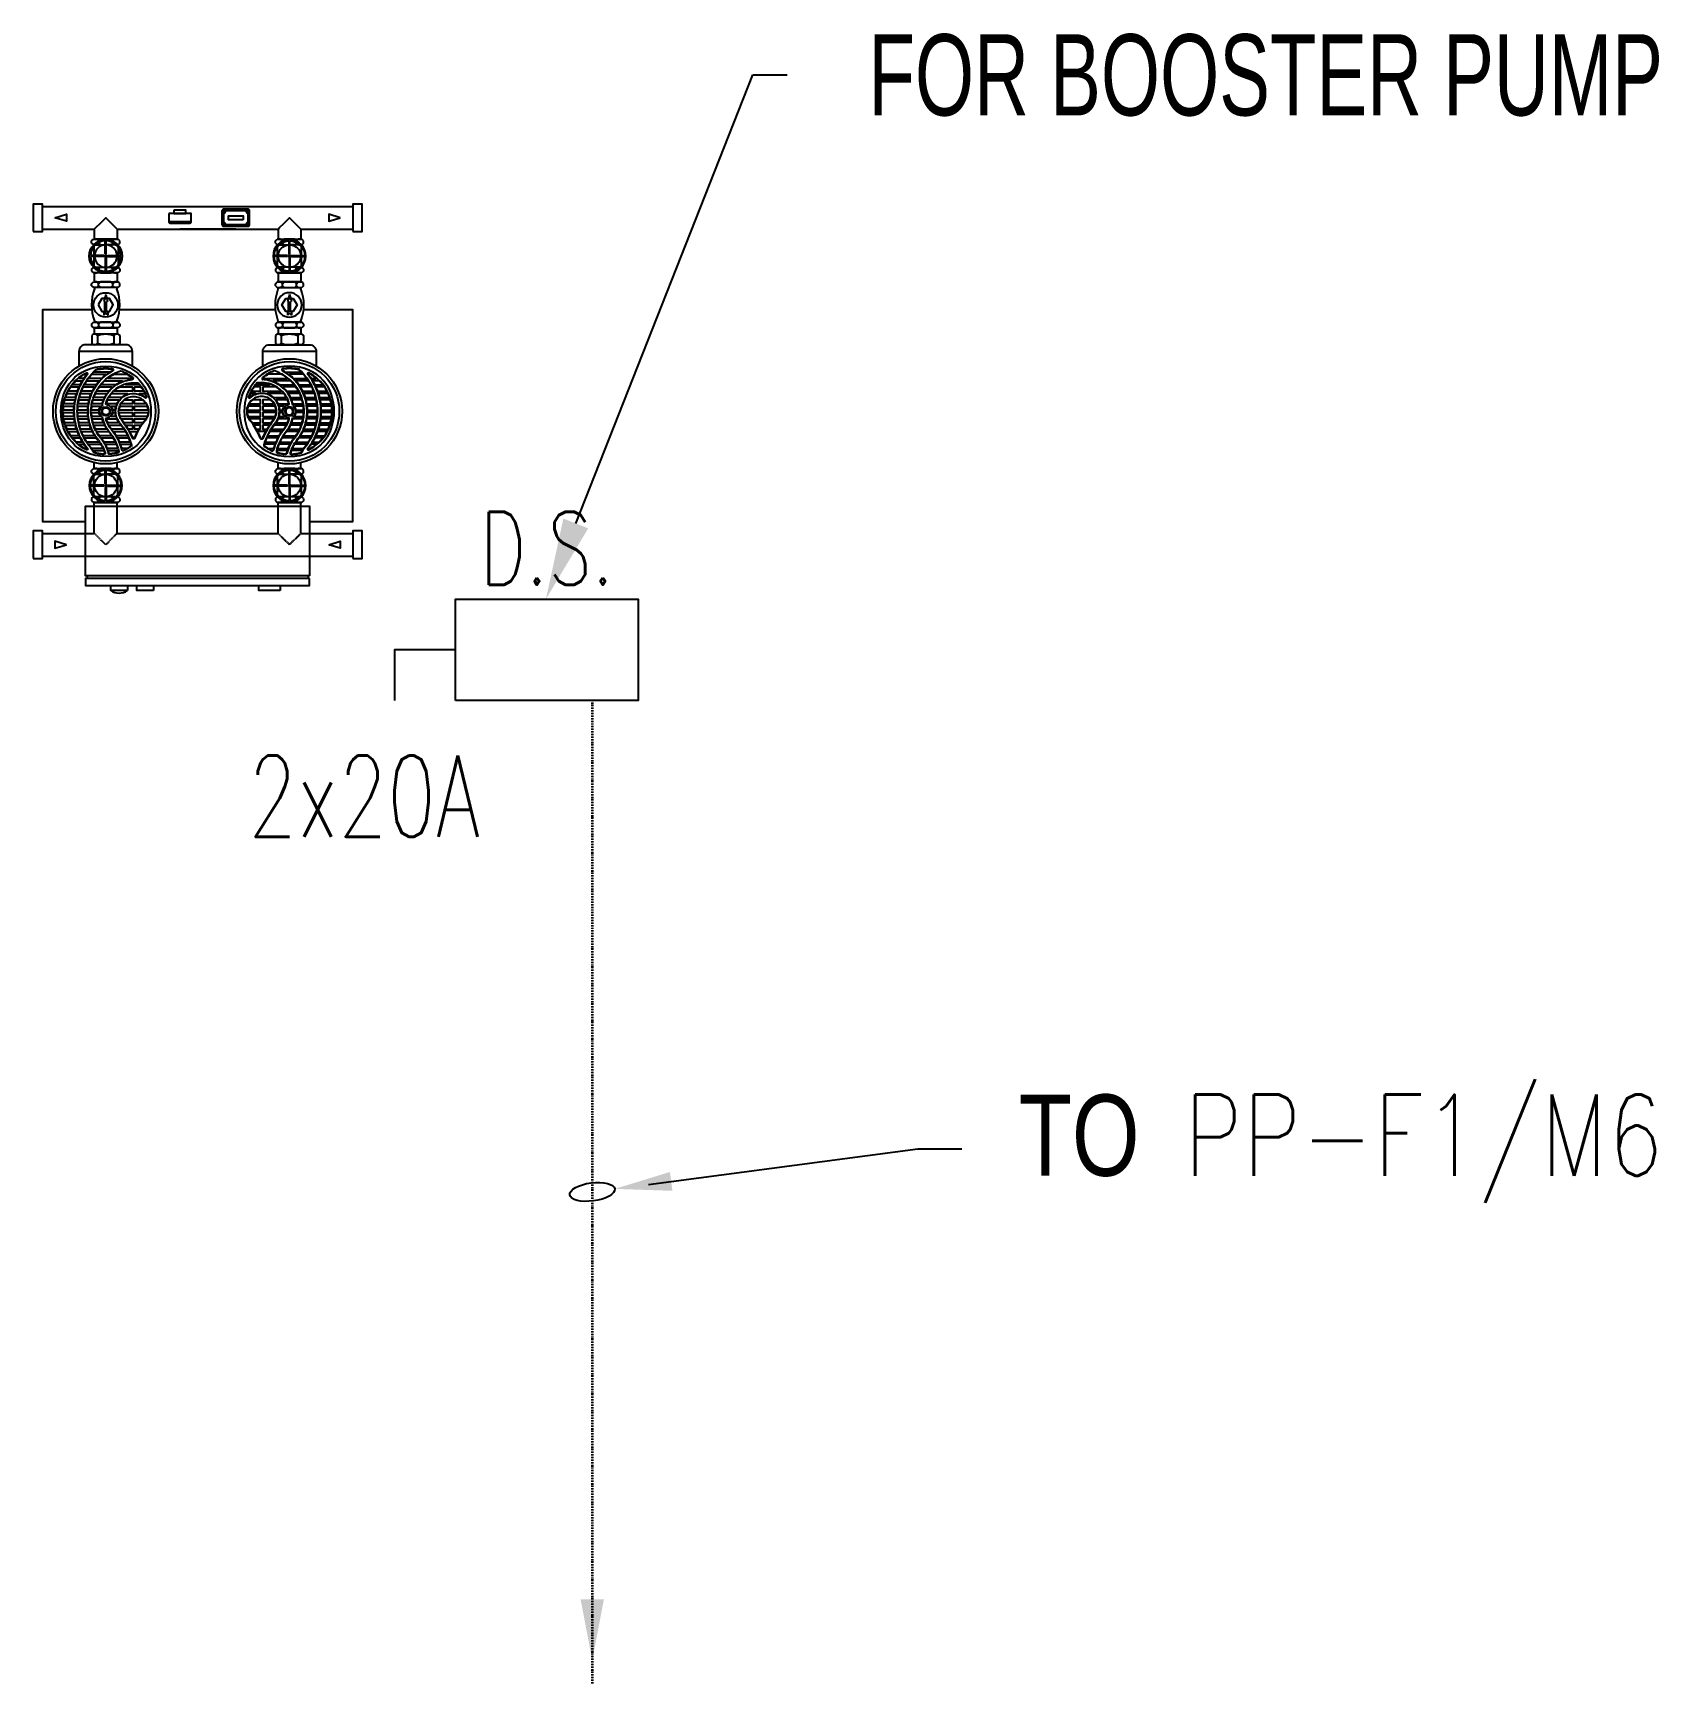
# Model space of a CAD drawing. Extents: x -14808 to 281570, y -29214 to 19989.
# Drawn here: x -192 to 3809, y 7301 to 11366 of the extents above; entities that cross this region are included whole.
import ezdxf
from ezdxf import colors
from ezdxf.entities.mleader import LeaderData, LeaderLine
from ezdxf.enums import TextEntityAlignment as Align
from ezdxf.math import Vec2, Vec3

# ---------------------------------------------------------------- set-up
doc = ezdxf.new("R2010")
doc.units = 0
doc.header["$LTSCALE"] = 0.25
doc.linetypes.add('DASHDOT', pattern=[25.4, 12.7, -6.35, 0, -6.35])
doc.linetypes.add('HIDDEN', pattern=[9.525, 6.35, -3.175])
for name, color, linetype, lineweight in [('Dims', 254, 'Continuous', 5), ('E-LITE-CIRC', 6, 'Continuous', 25), ('E-POWR-CIRC-NUMB', 6, 'Continuous', 25), ('E-POWR-CLNG-CNDT', 6, 'DASHDOT', 35), ('E-POWR-CTRL-NUMB', 6, 'Continuous', 25), ('E-POWR-FLOR-CNDT', 6, 'HIDDEN', 25), ('E-POWR-FLOR-CNDT @ 100', 6, 'HIDDEN', 25), ('E-POWR-TEXT', 6, 'Continuous', 25), ('Frame', 254, 'Continuous', 9), ('Proj', 7, 'Continuous', 5)]:
    doc.layers.add(name, color=color, linetype=linetype, lineweight=lineweight)
for name, color, linetype in [('E-POWR-IDEN', 101, 'Continuous'), ('e-powr-swch @ 100', 191, 'Continuous'), ('FF-TXT', 254, 'Continuous'), ('M-PB_CW', 5, 'Continuous'), ('M-PB_MCW', 142, 'Continuous'), ('PW-EQPM', 31, 'Continuous'), ('SN-SCW', 5, 'Continuous'), ('SN-SCW-s', 5, 'DASHDOT'), ('SN-SCW-thin', 8, 'Continuous')]:
    doc.layers.add(name, color=color, linetype=linetype)
doc.styles.add('DC_Elc_Romans', font='elc_romans.shx', dxfattribs={"width": 0.7})
doc.styles.add('DC_SIMPLEX', font='SIMPLEX.shx', dxfattribs={"width": 0.7})
doc.styles.add('MARI3', font='arial.ttf', dxfattribs={"width": 1.2})
doc.styles.get("Standard").update_dxf_attribs({"font": 'romans.shx'})
doc.styles.add('TTLB-A0-JeddahDP$0$Standard', font='txt_____.ttf')
doc.styles.add('TTLB-A0-JeddahDP$0$swis721', font='swiss.ttf')

# ---------------------------------------------------------------- blocks, each defined once
blk = doc.blocks.new('GV-40-T')
for p, q in [((-30, 68.2), (-26.2, 72)), ((26.2, 72), (-26.2, 72)), ((-26.2, 72), (-18.8, 72)), ((-15, 68.2), (-18.8, 72)), ((-15, 68.2), (-11.3, 72)), ((-11.3, 72), (11.2, 72)), ((15, 68.2), (11.2, 72)), ((15, 68.2), (18.8, 72)), ((18.8, 72), (26.2, 72)), ((30, 68.2), (26.2, 72)), ((-3.9, 37), (-32.5, 37)), ((-30, 63.7), (-30, 68.2)), ((-30, 63.7), (-26.2, 60)), ((-25.5, 60), (-26.2, 60)), ((-26.2, 60), (-25.5, 60)), ((-24.9, 56.9), (-24.9, 37)), ((-21.9, 60), (-1, 60)), ((-19.8, 60), (-21.9, 60)), ((-15, 63.7), (-18.6, 60.1)), ((-15, 67.6), (-15, 68.2)), ((-15, 63.7), (-15, 64.8)), ((-15, 63.7), (-11.3, 60)), ((-1.2, 36.2), (-0.2, 36.2)), ((-1.2, 36.2), (-0.2, 36.2)), ((-1.2, 36.2), (-1.2, 35.8)), ((-1.2, 36.2), (-1.2, 35.8)), ((-1.2, 35.8), (-0.2, 35.8)), ((-1.2, 35.8), (-0.2, 35.8)), ((-1, 39.9), (-1, 68.5)), ((-0.2, 37.2), (-0.2, 36.2)), ((0.2, 37.2), (-0.2, 37.2)), ((0.2, 37.2), (-0.2, 37.2)), ((-0.2, 37.2), (-0.2, 36.2)), ((-0.2, 35.8), (-0.2, 34.8)), ((-0.2, 35.8), (-0.2, 34.8)), ((0.2, 37.2), (0.2, 36.2)), ((0.2, 37.2), (0.2, 36.2)), ((0.2, 36.2), (1.2, 36.2)), ((0.2, 36.2), (1.2, 36.2)), ((0.2, 35.8), (1.2, 35.8)), ((0.2, 35.8), (0.2, 34.8)), ((0.2, 35.8), (0.2, 34.8)), ((0.2, 35.8), (1.2, 35.8)), ((1, 39.9), (1, 68.5)), ((21.9, 60), (1, 60)), ((1.2, 36.2), (1.2, 35.8)), ((1.2, 36.2), (1.2, 35.8)), ((3.9, 37), (32.5, 37)), ((15, 63.7), (11.2, 60)), ((15, 67.6), (15, 68.2)), ((15, 63.7), (15, 64.8)), ((15, 63.7), (18.6, 60.1)), ((19.8, 60), (21.9, 60)), ((25.5, 60), (26.2, 60)), ((26.2, 60), (25.5, 60)), ((30, 63.7), (26.2, 60)), ((26.2, 60), (26.2, 59.2)), ((26.2, 55.2), (26.2, 37)), ((30, 63.7), (30, 68.2)), ((-3.9, 35), (-32.5, 35)), ((-30, 8.2), (-26.2, 12)), ((-30, 8.2), (-30, 3.8)), ((-30, 3.8), (-26.2, 0)), ((-26.2, 12), (-25.5, 12)), ((-26.2, 12), (-25.5, 12)), ((26.2, 0), (-26.2, 0)), ((-26.2, 0), (-18.8, 0)), ((-24.9, 35), (-24.9, 15.1)), ((-21.9, 12), (-1, 12)), ((-21.9, 12), (-19.8, 12)), ((-15, 3.8), (-18.8, 0)), ((-15, 8.2), (-18.6, 11.9)), ((-15, 8.2), (-11.3, 12)), ((-15, 8.2), (-15, 7.2)), ((-15, 4.4), (-15, 3.8)), ((-15, 3.8), (-11.3, 0)), ((-11.3, 0), (11.2, 0)), ((-1, 32.1), (-1, 3.5)), ((0.2, 34.8), (-0.2, 34.8)), ((0.2, 34.8), (-0.2, 34.8)), ((1, 32.1), (1, 3.5)), ((1, 12), (21.9, 12)), ((3.9, 35), (32.5, 35)), ((15, 8.2), (11.2, 12)), ((15, 3.8), (11.2, 0)), ((15, 8.2), (18.6, 11.9)), ((15, 8.2), (15, 7.2)), ((15, 4.4), (15, 3.8)), ((15, 3.8), (18.8, 0)), ((18.8, 0), (26.2, 0)), ((19.8, 12), (21.9, 12)), ((25.5, 12), (26.2, 12)), ((25.5, 12), (26.2, 12)), ((30, 8.2), (26.2, 12)), ((30, 3.8), (26.2, 0)), ((26.2, 35), (26.2, 16.8)), ((26.2, 12.8), (26.2, 12)), ((30, 8.2), (30, 3.8))]:
    blk.add_line(p, q)
for radius in [35, 2]:
    blk.add_circle((0, 36), radius)
for radius, start, end in [(32.5, 91.7632, 178.2368), (24, 92.388, 177.612), (4, 165.5225, 194.4775), (4, 75.5225, 104.4775), (32.5, 1.7632, 88.2368), (24, 2.388, 87.612), (4, 345.5225, 14.4775), (32.5, 181.7632, 268.2368), (24, 182.388, 267.612), (4, 255.5225, 284.4775), (32.5, 271.7632, 358.2368), (24, 272.388, 357.612)]:
    blk.add_arc((0, 36), radius, start, end)
blk = doc.blocks.new('CV-40-T')
for p, q in [((-30, 94.2), (-26.3, 98)), ((-30, 94.2), (-26.3, 98)), ((-30, 89.8), (-30, 94.2)), ((-30, 89.8), (-30, 94.2)), ((-30, 89.8), (-26.3, 86)), ((-30, 89.8), (-26.3, 86)), ((-18.8, 98), (-26.3, 98)), ((-18.8, 98), (-26.3, 98)), ((26.2, 86), (-26.3, 86)), ((26.2, 86), (-26.3, 86)), ((-18.8, 86), (-26.3, 86)), ((-18.8, 86), (-26.3, 86)), ((-26.3, 98), (26.2, 98)), ((-26.3, 98), (26.2, 98)), ((-23.7, 86), (-23.7, 83.5)), ((-23.7, 86), (-23.7, 83.5)), ((-15, 94.2), (-18.8, 98)), ((-15, 94.2), (-18.8, 98)), ((-15, 89.8), (-18.8, 86)), ((-15, 89.8), (-18.8, 86)), ((-15, 94.2), (-11.2, 98)), ((-15, 94.2), (-11.2, 98)), ((-15, 89.8), (-15, 94.2)), ((-15, 89.8), (-15, 94.2)), ((-15, 89.8), (-11.2, 86)), ((-15, 89.8), (-11.2, 86)), ((11.2, 98), (-11.2, 98)), ((11.2, 98), (-11.2, 98)), ((11.2, 86), (-11.2, 86)), ((11.2, 86), (-11.2, 86)), ((0, 71), (-4.1, 56.2)), ((0, 71), (-4.1, 56.2)), ((0, 71), (4.1, 56.2)), ((0, 71), (4.1, 56.2)), ((15, 94.2), (11.2, 98)), ((15, 94.2), (11.2, 98)), ((15, 89.8), (11.2, 86)), ((15, 89.8), (11.2, 86)), ((15, 94.2), (18.8, 98)), ((15, 94.2), (18.8, 98)), ((15, 89.8), (15, 94.2)), ((15, 89.8), (15, 94.2)), ((15, 89.8), (18.8, 86)), ((15, 89.8), (18.8, 86)), ((26.2, 98), (18.8, 98)), ((26.2, 98), (18.8, 98)), ((26.2, 86), (18.8, 86)), ((26.2, 86), (18.8, 86)), ((23.8, 86), (23.8, 83.5)), ((23.8, 86), (23.8, 83.5)), ((30, 94.2), (26.2, 98)), ((30, 94.2), (26.2, 98)), ((30, 89.8), (26.2, 86)), ((30, 89.8), (26.2, 86)), ((30, 89.8), (30, 94.2)), ((30, 89.8), (30, 94.2)), ((-1.9, 36.4), (-4.3, 34.3)), ((-1.9, 36.4), (-4.3, 34.3)), ((-4.1, 56.2), (-1.9, 56.2)), ((-4.1, 56.2), (-1.9, 56.2)), ((-1.9, 36.4), (-1.9, 56.2)), ((-1.9, 36.4), (-1.9, 56.2)), ((1.9, 36.4), (1.9, 56.2)), ((4.1, 56.2), (1.9, 56.2)), ((4.1, 56.2), (1.9, 56.2)), ((1.9, 36.4), (1.9, 56.2)), ((1.9, 36.4), (4.3, 34.3)), ((1.9, 36.4), (4.3, 34.3)), ((-30, 8.2), (-26.3, 12)), ((-30, 8.2), (-26.3, 12)), ((-30, 8.2), (-30, 3.8)), ((-30, 8.2), (-30, 3.8)), ((-30, 3.8), (-26.3, 0)), ((-30, 3.8), (-26.3, 0)), ((-18.8, 12), (-26.3, 12)), ((-18.8, 12), (-26.3, 12)), ((-18.8, 0), (-26.3, 0)), ((-18.8, 0), (-26.3, 0)), ((-26.3, 12), (26.2, 12)), ((-26.3, 12), (26.2, 12)), ((-26.3, 0), (26.2, 0)), ((-26.3, 0), (26.2, 0)), ((-23.7, 12), (-23.7, 14.5)), ((-23.7, 12), (-23.7, 14.5)), ((-15, 8.2), (-18.8, 12)), ((-15, 8.2), (-18.8, 12)), ((-15, 3.8), (-18.8, 0)), ((-15, 3.8), (-18.8, 0)), ((-15, 8.2), (-11.2, 12)), ((-15, 8.2), (-11.2, 12)), ((-15, 8.2), (-15, 3.8)), ((-15, 8.2), (-15, 3.8)), ((-15, 3.8), (-11.2, 0)), ((-15, 3.8), (-11.2, 0)), ((11.2, 12), (-11.2, 12)), ((11.2, 12), (-11.2, 12)), ((11.2, 0), (-11.2, 0)), ((11.2, 0), (-11.2, 0)), ((-4.3, 34.3), (-4.3, 27.2)), ((-4.3, 34.3), (-4.3, 27.2)), ((0, 31.1), (-4.3, 27.2)), ((0, 31.1), (-4.3, 27.2)), ((0, 31.1), (4.3, 27.2)), ((0, 31.1), (4.3, 27.2)), ((4.3, 34.3), (4.3, 27.2)), ((4.3, 34.3), (4.3, 27.2)), ((15, 8.2), (11.2, 12)), ((15, 8.2), (11.2, 12)), ((15, 3.8), (11.2, 0)), ((15, 3.8), (11.2, 0)), ((15, 8.2), (18.8, 12)), ((15, 8.2), (18.8, 12)), ((15, 8.2), (15, 3.8)), ((15, 8.2), (15, 3.8)), ((15, 3.8), (18.8, 0)), ((15, 3.8), (18.8, 0)), ((26.2, 12), (18.8, 12)), ((26.2, 12), (18.8, 12)), ((26.2, 0), (18.8, 0)), ((26.2, 0), (18.8, 0)), ((23.8, 12), (23.8, 14.5)), ((23.8, 12), (23.8, 14.5)), ((30, 8.2), (26.2, 12)), ((30, 8.2), (26.2, 12)), ((30, 3.8), (26.2, 0)), ((30, 3.8), (26.2, 0)), ((30, 8.2), (30, 3.8)), ((30, 8.2), (30, 3.8))]:
    blk.add_line(p, q)
blk.add_lwpolyline([(-16.1, 49), (-8, 35.1), (8, 35.1), (16.1, 49), (8, 62.9), (-8, 62.9)], close=True)
blk.add_circle((0, 49), 26)
for centre, start, end in [((68.3, 49), 159.4634, 200.5366), ((68.3, 49), 159.4634, 200.5366), ((-68.3, 49), 339.4634, 20.5366), ((-68.3, 49), 339.4634, 20.5366)]:
    blk.add_arc(centre, 98.3, start, end)
blk = doc.blocks.new('P-10 Top')
at = {"lineweight": 25, "ltscale": 1.032}
for p, q in [((-763.7, 515.2), (0, 515.2)), ((-287.7, 459.3), (-425.2, 459.3)), ((-636, 440.3), (-636, 434.7)), ((-580.1, 440.3), (-580.1, 434.7)), ((-183.6, 440.3), (-183.6, 434.7)), ((-127.7, 440.3), (-127.7, 434.7)), ((-636, -130.4), (-636, -115.9)), ((-580.1, -130.4), (-580.1, -115.9)), ((-183.6, -130.4), (-183.6, -115.9)), ((-127.7, -130.4), (-127.7, -115.9)), ((-636, -222.8), (-636, -213.8)), ((-636, -222.8), (-636, -213.8)), ((-580.1, -222.8), (-580.1, -213.8)), ((-580.1, -222.8), (-580.1, -213.8)), ((-183.6, -222.8), (-183.6, -213.8)), ((-183.6, -222.8), (-183.6, -213.8)), ((-127.7, -222.8), (-127.7, -213.8)), ((-127.7, -222.8), (-127.7, -213.8)), ((-763.7, -289.8), (-657.5, -289.8)), ((-106.2, -289.8), (0, -289.8)), ((-763.7, -345.7), (-657.5, -345.7)), ((-106.2, -345.7), (0, -345.7)), ((-653.6, -394.3), (-653.6, -401.2)), ((-110.1, -394.3), (-110.1, -401.2))]:
    blk.add_line(p, q, dxfattribs=at)
for p, q in [((-763.7, 459.3), (-636, 459.3)), ((-636, 459.3), (-636, 440.3)), ((-580.1, 459.3), (-580.1, 440.3)), ((-580.1, 459.3), (-287.7, 459.3)), ((-397.4, 477.1), (-453, 477.1)), ((-425.2, 459.3), (-183.6, 459.3)), ((-183.6, 459.3), (-183.6, 440.3)), ((-127.7, 459.3), (0, 459.3)), ((-127.7, 459.3), (-127.7, 440.3)), ((-636, 351.3), (-636, 329.3)), ((-580.1, 351.3), (-580.1, 329.3)), ((-183.6, 351.3), (-183.6, 329.3)), ((-127.7, 351.3), (-127.7, 329.3)), ((-636, 215.9), (-636, 200.4)), ((-580.1, 215.9), (-580.1, 200.4)), ((-183.6, 215.9), (-183.6, 200.4)), ((-127.7, 215.9), (-127.7, 200.4)), ((-638.9, 200.4), (-642.5, 196.9)), ((-642.5, 196.9), (-642.5, 178.1)), ((-642.5, 178.1), (-638.9, 174.5)), ((-577.2, 200.4), (-638.9, 200.4)), ((-577.2, 174.5), (-638.9, 174.5)), ((-577.2, 174.5), (-638.9, 174.5)), ((-628.5, 196.9), (-628.5, 178.1)), ((-587.6, 196.9), (-587.6, 178.1)), ((-577.2, 200.4), (-573.6, 196.9)), ((-573.6, 178.1), (-577.2, 174.5)), ((-573.6, 196.9), (-573.6, 178.1)), ((-186.5, 200.4), (-190.1, 196.9)), ((-190.1, 196.9), (-190.1, 178.1)), ((-190.1, 178.1), (-186.5, 174.5)), ((-124.9, 200.4), (-186.5, 200.4)), ((-124.8, 174.5), (-186.5, 174.5)), ((-124.9, 174.5), (-186.5, 174.5)), ((-176.1, 196.9), (-176.1, 178.1)), ((-135.2, 196.9), (-135.2, 178.1)), ((-124.8, 200.4), (-121.3, 196.9)), ((-121.3, 178.1), (-124.8, 174.5)), ((-121.3, 196.9), (-121.3, 178.1)), ((-542.3, 158.2), (-673.8, 158.2)), ((-89.9, 158.2), (-221.4, 158.2))]:
    blk.add_line(p, q)
at = {"color": 8, "linetype": 'HIDDEN', "lineweight": 25}
for p, q in [((-636, -289.8), (-636, -222.8)), ((-580.1, -289.8), (-580.1, -222.8)), ((-183.6, -289.8), (-183.6, -222.8)), ((-127.7, -289.8), (-127.7, -222.8)), ((-657.5, -289.8), (-636, -289.8)), ((-580.1, -289.8), (-183.6, -289.8)), ((-127.7, -289.8), (-106.2, -289.8)), ((-657.5, -345.7), (-106.2, -345.7))]:
    blk.add_line(p, q, dxfattribs=at)
at = {"lineweight": 25, "ltscale": 1.032}
for points in [[(-786.9, 453.5), (-763.7, 453.5), (-763.7, 521), (-786.9, 521)], [(0, 453.5), (23.1, 453.5), (23.1, 521), (0, 521)], [(-106.2, -394.3), (-657.5, -394.3), (-657.5, -222.8), (-106.2, -222.8)], [(-786.9, -351.5), (-763.7, -351.5), (-763.7, -284), (-786.9, -284)], [(0, -351.5), (23.1, -351.5), (23.1, -284), (0, -284)], [(-106.2, -401.2), (-657.5, -401.2), (-657.5, -418.6), (-106.2, -418.6)], [(-554.3, -430.9), (-595.5, -430.9), (-595.5, -418.6), (-554.3, -418.6)], [(-490.2, -430.9), (-531.5, -430.9), (-531.5, -418.6), (-490.2, -418.6)], [(-178.8, -430.9), (-231.3, -430.9), (-231.3, -418.6), (-178.8, -418.6)]]:
    blk.add_lwpolyline(points, close=True, dxfattribs=at)
for points in [[(-453, 497.4), (-453, 477.1, 0.414214), (-450.1, 474.2), (-400.2, 474.2, 0.414214), (-397.4, 477.1), (-397.4, 497.4)], [(-257.3, 508.1), (-318.2, 508.1, 0.414214), (-321.8, 504.5), (-321.8, 470, 0.414214), (-318.2, 466.4), (-257.3, 466.4, 0.414214), (-253.7, 470), (-253.7, 504.5, 0.414214)]]:
    blk.add_lwpolyline(points, format="xyb", close=True)
for points in [[(-440, 506.3), (-440, 497.4), (-410.4, 497.4), (-410.4, 506.3)], [(-257.7, 504.1), (-317.8, 504.1), (-317.8, 470.4), (-257.7, 470.4)], [(-269.5, 482.2), (-306, 482.2), (-306, 492.3), (-269.5, 492.3)]]:
    blk.add_lwpolyline(points, close=True)
for points in [[(-580.1, 459.3), (-583.8, 463), (-594.1, 473.3), (-608, 487.2), (-622, 473.3), (-632.2, 463), (-636, 459.3)], [(-183.6, 459.3), (-179.9, 463), (-169.6, 473.3), (-155.7, 487.2), (-141.7, 473.3), (-131.5, 463), (-127.7, 459.3)], [(-607.5, 121.8), (-593.9, 120.9), (-581.7, 119), (-569.5, 115.9), (-559, 112.3), (-549.1, 107.3), (-540, 101.4), (-531.4, 94.6), (-524.2, 86.9), (-517.8, 78.7), (-511.9, 70.1), (-507.4, 61.1), (-503.3, 51.6), (-500.2, 41.2), (-498.4, 31.2), (-497, 20.8), (-496.6, 10.4), (-497, 0), (-498.4, -10.5), (-500.2, -20.4), (-503.3, -30.4), (-507.4, -39.9), (-511.9, -48.9), (-517.8, -57.5), (-524.2, -65.7), (-531.4, -73.4), (-540, -79.7), (-549.1, -85.6), (-559, -91), (-569.5, -95.1), (-581.7, -97.8), (-593.9, -99.6), (-607.5, -100.6), (-621.1, -99.6), (-633.3, -97.8), (-645.1, -95.1), (-655.9, -91), (-665.9, -85.6), (-675.4, -79.7), (-683.6, -73.4), (-690.8, -65.7), (-697.6, -57.5), (-703, -48.9), (-708, -39.9), (-711.6, -30.4), (-714.3, -20.4), (-716.6, -10.5), (-718, 0), (-718.4, 10.4), (-718, 20.8), (-716.6, 31.2), (-714.3, 41.2), (-711.6, 51.1), (-708, 61.1), (-703, 70.1), (-697.6, 78.7), (-690.8, 86.9), (-683.6, 94.6), (-675.4, 101.4), (-665.9, 107.3), (-655.9, 112.3), (-645.1, 115.9), (-633.7, 119), (-621.1, 120.9), (-607.5, 121.8), (-607.5, 121.8)], [(-156.2, 121.8), (-169.8, 120.9), (-182, 119), (-194.3, 115.9), (-204.7, 112.3), (-214.6, 107.3), (-223.7, 101.4), (-232.3, 94.6), (-239.5, 86.9), (-245.9, 78.7), (-251.8, 70.1), (-256.3, 61.1), (-260.4, 51.6), (-263.5, 41.2), (-265.4, 31.2), (-266.7, 20.8), (-267.2, 10.4), (-266.7, 0), (-265.4, -10.5), (-263.5, -20.4), (-260.4, -30.4), (-256.3, -39.9), (-251.8, -48.9), (-245.9, -57.5), (-239.5, -65.7), (-232.3, -73.4), (-223.7, -79.7), (-214.6, -85.6), (-204.7, -91), (-194.3, -95.1), (-182, -97.8), (-169.8, -99.6), (-156.2, -100.6), (-142.7, -99.6), (-130.4, -97.8), (-118.7, -95.1), (-107.8, -91), (-97.8, -85.6), (-88.3, -79.7), (-80.2, -73.4), (-72.9, -65.7), (-66.1, -57.5), (-60.7, -48.9), (-55.7, -39.9), (-52.1, -30.4), (-49.4, -20.4), (-47.1, -10.5), (-45.8, 0), (-45.3, 10.4), (-45.8, 20.8), (-47.1, 31.2), (-49.4, 41.2), (-52.1, 51.1), (-55.7, 61.1), (-60.7, 70.1), (-66.1, 78.7), (-72.9, 86.9), (-80.2, 94.6), (-88.3, 101.4), (-97.8, 107.3), (-107.8, 112.3), (-118.7, 115.9), (-130, 119), (-142.7, 120.9), (-156.2, 121.8), (-156.2, 121.8)]]:
    blk.add_lwpolyline(points)
for points in [[(-642.1, 260.8), (-763.7, 260.8), (-763.7, -260.8), (-657.5, -260.8)], [(-189.8, 260.8), (-573.9, 260.8)], [(-106.2, -260.8), (0, -260.8), (0, 260.8), (-121.6, 260.8)]]:
    blk.add_lwpolyline(points, dxfattribs=at)
for points in [[(-542.3, 122.2), (-542.3, 158.2, 0.414214), (-558.7, 174.5), (-657.4, 174.5, 0.414214), (-673.8, 158.2), (-673.8, 122.2)], [(-221.4, 122.2), (-221.4, 158.2, -0.414214), (-205.1, 174.5), (-106.3, 174.5, -0.414214), (-89.9, 158.2), (-89.9, 122.2)]]:
    blk.add_lwpolyline(points, format="xyb")
at = {"color": 8}
for points in [[(-655.5, -84.3), (-661.8, -80.6), (-668.2, -76.6), (-674, -72), (-679.9, -67), (-684.9, -62.1), (-689.4, -57.1), (-694, -51.2), (-698, -45.3), (-701.7, -38.5), (-704.8, -32.2), (-707.5, -25.4), (-709.8, -18.6), (-711.6, -11.4), (-713, -4.1), (-713.4, 3.1), (-713.9, 10.4), (-713.4, 18.1), (-713, 25.3), (-711.6, 32.6), (-709.4, 39.8), (-707.1, 46.6), (-704.4, 53.4), (-701.2, 59.7), (-697.6, 66.5), (-694, 72.4), (-689.4, 78.3), (-684.5, 83.7), (-679, 88.7), (-674, 93.7), (-667.7, 98.2), (-661.8, 101.8), (-655.5, 105.5)], [(-655.5, -84.3), (-661.8, -80.6), (-668.2, -76.6), (-674, -72), (-679.9, -67), (-684.9, -62.1), (-689.4, -57.1), (-694, -51.2), (-698, -45.3), (-701.7, -38.5), (-704.8, -32.2), (-707.5, -25.4), (-709.8, -18.6), (-711.6, -11.4), (-713, -4.1), (-713.4, 3.1), (-713.9, 10.4), (-713.4, 18.1), (-713, 25.3), (-711.6, 32.6), (-709.4, 39.8), (-707.1, 46.6), (-704.4, 53.4), (-701.2, 59.7), (-697.6, 66.5), (-694, 72.4), (-689.4, 78.3), (-684.5, 83.7), (-679, 88.7), (-674, 93.7), (-667.7, 98.2), (-661.8, 101.8), (-655.5, 105.5)], [(-689, 77.4), (-687.2, 79.7), (-684.9, 81.9), (-683.1, 83.7), (-681.3, 85.5)], [(-689, 77.4), (-687.2, 79.7), (-684.9, 81.9), (-683.1, 83.7), (-681.3, 85.5)], [(-652.8, -81.1), (-656.8, -76.1), (-660, -71.1), (-663.6, -66.1), (-666.3, -60.7), (-669.5, -55.3), (-672.2, -49.4), (-674.5, -44), (-676.8, -38.1), (-678.6, -32.2), (-680.4, -26.3), (-681.7, -20), (-683.1, -14.1), (-684, -8.2), (-684.9, -1.8), (-684.9, 4.5), (-685.4, 10.4), (-684.9, 16.7), (-684.9, 23.1), (-684, 28.9), (-683.1, 35.3), (-681.7, 41.2), (-680.4, 47.1), (-678.6, 53.4), (-676.8, 59.3), (-674.5, 65.2), (-672.2, 71), (-669.5, 76), (-666.3, 81.9), (-663.6, 87.3), (-660, 92.3), (-656.8, 97.3), (-652.8, 102.3)], [(-652.8, -81.1), (-656.8, -76.1), (-660, -71.1), (-663.6, -66.1), (-666.3, -60.7), (-669.5, -55.3), (-672.2, -49.4), (-674.5, -44), (-676.8, -38.1), (-678.6, -32.2), (-680.4, -26.3), (-681.7, -20), (-683.1, -14.1), (-684, -8.2), (-684.9, -1.8), (-684.9, 4.5), (-685.4, 10.4), (-684.9, 16.7), (-684.9, 23.1), (-684, 28.9), (-683.1, 35.3), (-681.7, 41.2), (-680.4, 47.1), (-678.6, 53.4), (-676.8, 59.3), (-674.5, 65.2), (-672.2, 71), (-669.5, 76), (-666.3, 81.9), (-663.6, 87.3), (-660, 92.3), (-656.8, 97.3), (-652.8, 102.3)], [(-681.3, 85.5), (-681.3, 85.5), (-680.8, 86)], [(-680.8, 86), (-680.8, 86), (-680.8, 86), (-680.8, 86), (-680.4, 86), (-680.4, 86)], [(-680.4, 86), (-667.3, 86)], [(-680.4, 86), (-680.4, 86), (-680.4, 86)], [(-646.4, -77), (-650, -72.5), (-653.7, -67.5), (-656.8, -63), (-660, -57.5), (-662.7, -52.6), (-665.4, -47.1), (-667.7, -41.7), (-670, -36.3), (-671.8, -30.4), (-673.1, -24.9), (-674.5, -19.1), (-675.9, -13.2), (-676.8, -7.3), (-677.7, -1.4), (-677.7, 4.5), (-678.1, 10.4), (-677.7, 17.6), (-677.2, 24.9), (-676.3, 32.6), (-674.9, 39.4), (-673.1, 46.6), (-670.9, 53.4), (-668.6, 60.2), (-665.9, 67), (-662.7, 73.3), (-659.1, 79.7), (-655.5, 86), (-651.4, 91.9), (-646.9, 97.3), (-641.9, 103.2), (-637.4, 108.6), (-631.9, 113.6)], [(-646.4, -77), (-650, -72.5), (-653.7, -67.5), (-656.8, -63), (-660, -57.5), (-662.7, -52.6), (-665.4, -47.1), (-667.7, -41.7), (-670, -36.3), (-671.8, -30.4), (-673.1, -24.9), (-674.5, -19.1), (-675.9, -13.2), (-676.8, -7.3), (-677.7, -1.4), (-677.7, 4.5), (-678.1, 10.4), (-677.7, 17.6), (-677.2, 24.9), (-676.3, 32.6), (-674.9, 39.4), (-673.1, 46.6), (-670.9, 53.4), (-668.6, 60.2), (-665.9, 67), (-662.7, 73.3), (-659.1, 79.7), (-655.5, 86), (-651.4, 91.9), (-646.9, 97.3), (-641.9, 103.2), (-637.4, 108.6), (-631.9, 113.6)], [(-672.2, 91.4), (-672.2, 91.4), (-672.2, 91.4), (-672.2, 91.4), (-672.2, 91.4), (-672.7, 91.4), (-672.7, 91.4), (-672.7, 91.4), (-673.1, 91.4), (-673.1, 91.9), (-673.1, 91.9), (-673.1, 92.3), (-673.1, 92.3), (-673.1, 92.3), (-673.1, 92.3), (-673.1, 92.3), (-673.1, 92.8), (-673.1, 92.8), (-673.1, 92.8), (-673.1, 93.2), (-672.7, 93.2), (-672.7, 93.2)], [(-672.2, 93.2), (-670.4, 94.6), (-668.2, 96.4), (-666.3, 97.8), (-664.1, 99.6), (-661.8, 100.9), (-659.6, 102.3), (-656.8, 103.2), (-654.6, 105)], [(-672.2, 93.2), (-670.4, 94.6), (-668.2, 96.4), (-666.3, 97.8), (-664.1, 99.6), (-661.8, 100.9), (-659.6, 102.3), (-656.8, 103.2), (-654.6, 105)], [(-662.7, 91.4), (-672.2, 91.4)], [(-670.9, 76.5), (-670, 78.3), (-668.6, 80.6), (-667.3, 82.8), (-666.3, 84.6)], [(-670.9, 76.5), (-670, 78.3), (-668.6, 80.6), (-667.3, 82.8), (-666.3, 84.6)], [(-667.3, 86), (-667.3, 86), (-667.3, 86), (-666.8, 86), (-666.8, 86), (-666.8, 86), (-666.3, 85.5), (-666.3, 85.5), (-666.3, 85.5), (-666.3, 85.5), (-666.3, 85.5), (-666.3, 85.5), (-666.3, 85.1), (-666.3, 85.1), (-666.3, 85.1), (-666.3, 85.1), (-666.3, 84.6), (-666.3, 84.6), (-666.3, 84.6)], [(-662.7, 91.4), (-662.7, 91.4)], [(-662.3, 91.4), (-662.7, 91.4), (-662.7, 91.4)], [(-661.8, 91.4), (-661.8, 91.4), (-662.3, 91.4), (-662.3, 91.4), (-662.3, 91.4)], [(-661.8, 91.9), (-660, 94.6), (-657.7, 97.3), (-655.9, 100.5), (-653.7, 102.7)], [(-661.8, 91.9), (-660, 94.6), (-657.7, 97.3), (-655.9, 100.5), (-653.7, 102.7)], [(-661.8, 91.4), (-661.8, 91.4), (-661.8, 91.4)], [(-660, 77.4), (-658.6, 79.2), (-657.3, 81.5), (-655.9, 83.7), (-654.6, 85.5)], [(-660, 77.4), (-658.6, 79.2), (-657.3, 81.5), (-655.9, 83.7), (-654.6, 85.5)], [(-655.5, 105.5), (-653.7, 105.5), (-652.3, 103.2), (-652.8, 102.3)], [(-655.5, 105.5), (-653.7, 105.5), (-652.3, 103.2), (-652.8, 102.3)], [(-655, 104.6), (-653.7, 103.2), (-653.7, 102.7)], [(-655, 104.6), (-653.7, 103.2), (-653.7, 102.7)], [(-654.6, 85.5), (-654.6, 85.5), (-654.6, 86), (-654.1, 86), (-654.1, 86)], [(-654.6, 85.5), (-654.6, 85.5), (-654.6, 85.5)], [(-654.1, 86), (-654.1, 86), (-653.7, 86)], [(-653.7, 86), (-625.6, 86)], [(-653.7, 86), (-653.7, 86)], [(-626, -60.3), (-628.8, -56.6), (-631.9, -52.6), (-634.2, -48.9), (-636.9, -44.4), (-639.2, -40.3), (-641.4, -36.3), (-642.8, -31.7), (-644.6, -27.2), (-646.4, -22.7), (-647.8, -17.7), (-648.7, -13.2), (-649.6, -8.6), (-650.5, -3.7), (-651, 0.9), (-651.4, 5.8), (-651.4, 10.4), (-651, 18.5), (-650, 25.8), (-648.7, 33.5), (-647.3, 40.7), (-644.6, 48), (-641.9, 55.2), (-638.7, 62), (-635.1, 68.8), (-631, 75.1), (-626.5, 81), (-621.5, 86.9), (-616.1, 92.3), (-610.2, 97.3), (-604.3, 101.8), (-597.5, 105.9), (-591.2, 110)], [(-626, -60.3), (-628.8, -56.6), (-631.9, -52.6), (-634.2, -48.9), (-636.9, -44.4), (-639.2, -40.3), (-641.4, -36.3), (-642.8, -31.7), (-644.6, -27.2), (-646.4, -22.7), (-647.8, -17.7), (-648.7, -13.2), (-649.6, -8.6), (-650.5, -3.7), (-651, 0.9), (-651.4, 5.8), (-651.4, 10.4), (-651, 18.5), (-650, 25.8), (-648.7, 33.5), (-647.3, 40.7), (-644.6, 48), (-641.9, 55.2), (-638.7, 62), (-635.1, 68.8), (-631, 75.1), (-626.5, 81), (-621.5, 86.9), (-616.1, 92.3), (-610.2, 97.3), (-604.3, 101.8), (-597.5, 105.9), (-591.2, 110)], [(-649.6, 93.2), (-647.8, 95), (-646, 97.3), (-644.2, 99.6), (-642.8, 101.4)], [(-649.6, 93.2), (-647.8, 95), (-646, 97.3), (-644.2, 99.6), (-642.8, 101.4)], [(-648.7, 91.4), (-648.7, 91.4), (-648.7, 91.4), (-649.1, 91.4), (-649.1, 91.4), (-649.1, 91.4), (-649.6, 91.4), (-649.6, 91.4), (-649.6, 91.4), (-649.6, 91.4), (-649.6, 91.9), (-649.6, 91.9), (-649.6, 91.9), (-649.6, 92.3), (-649.6, 92.3), (-649.6, 92.3), (-649.6, 92.3), (-649.6, 92.3), (-649.6, 92.8), (-649.6, 92.8), (-649.6, 92.8), (-649.6, 93.2)], [(-618.8, 91.4), (-648.7, 91.4)], [(-620.6, -55.7), (-622.9, -52.1), (-625.6, -48.5), (-627.9, -44.9), (-630.1, -40.8), (-632.4, -37.2), (-634.7, -33.1), (-636, -29), (-637.8, -24.5), (-639.2, -20.4), (-640.5, -16.3), (-641.4, -11.8), (-642.3, -7.3), (-643.3, -3.2), (-643.7, 1.3), (-644.2, 5.8), (-644.2, 10.4), (-644.2, 14.9), (-643.7, 19), (-643.3, 23.1), (-642.8, 27.1), (-641.9, 31.2), (-641, 35.3), (-639.6, 38.9), (-638.7, 43), (-637.4, 47.1), (-636, 51.1), (-634.2, 54.7), (-632.4, 58.4), (-630.1, 62), (-628.3, 65.2), (-626, 68.8), (-623.8, 72), (-621.5, 75.1), (-618.8, 78.3), (-616.1, 81.5), (-613.4, 84.2), (-610.2, 87.3), (-607.5, 90.1), (-604.3, 92.3), (-600.7, 95), (-597.5, 97.3), (-593.9, 99.6), (-590.7, 101.8), (-587.1, 103.2), (-583.5, 105.5), (-579.4, 107.3), (-575.8, 108.6), (-571.7, 110)], [(-620.6, -55.7), (-622.9, -52.1), (-625.6, -48.5), (-627.9, -44.9), (-630.1, -40.8), (-632.4, -37.2), (-634.7, -33.1), (-636, -29), (-637.8, -24.5), (-639.2, -20.4), (-640.5, -16.3), (-641.4, -11.8), (-642.3, -7.3), (-643.3, -3.2), (-643.7, 1.3), (-644.2, 5.8), (-644.2, 10.4), (-644.2, 14.9), (-643.7, 19), (-643.3, 23.1), (-642.8, 27.1), (-641.9, 31.2), (-641, 35.3), (-639.6, 38.9), (-638.7, 43), (-637.4, 47.1), (-636, 51.1), (-634.2, 54.7), (-632.4, 58.4), (-630.1, 62), (-628.3, 65.2), (-626, 68.8), (-623.8, 72), (-621.5, 75.1), (-618.8, 78.3), (-616.1, 81.5), (-613.4, 84.2), (-610.2, 87.3), (-607.5, 90.1), (-604.3, 92.3), (-600.7, 95), (-597.5, 97.3), (-593.9, 99.6), (-590.7, 101.8), (-587.1, 103.2), (-583.5, 105.5), (-579.4, 107.3), (-575.8, 108.6), (-571.7, 110)], [(-642.8, 101.4), (-642.8, 101.4), (-642.8, 101.4), (-642.3, 101.4)], [(-642.3, 101.4), (-642.3, 101.8), (-642.3, 101.8), (-641.9, 101.8)], [(-641.9, 101.8), (-609.3, 101.8)], [(-641.9, 101.8), (-641.9, 101.8), (-641.9, 101.8), (-641.9, 101.8)], [(-635.1, 106.8), (-635.1, 107.3), (-635.6, 107.3), (-635.6, 107.3), (-635.6, 107.3), (-635.6, 107.3), (-635.6, 107.3), (-635.6, 107.3), (-636, 107.3), (-636, 107.3), (-636, 107.7), (-636, 107.7), (-636, 107.7), (-636, 107.7), (-636, 107.7), (-636, 108.2), (-636, 108.2), (-636, 108.2), (-636, 108.6), (-636, 108.6), (-636, 108.6), (-635.6, 108.6)], [(-635.6, 108.6), (-633.7, 110), (-632.4, 111.8), (-631.5, 112.7)], [(-635.6, 108.6), (-633.7, 110), (-632.4, 111.8), (-631.5, 112.7)], [(-598.4, 106.8), (-635.1, 106.8)], [(-632.4, 113.6), (-631, 114.5)], [(-632.4, 113.6), (-631, 114.5)], [(-631.5, 112.7), (-630.6, 113.2)], [(-631.5, 112.7), (-630.6, 113.2)], [(-631, 114.5), (-627.9, 115), (-625.1, 115.4), (-622, 115.9), (-619.3, 115.9), (-616.1, 116.3), (-613.4, 116.8), (-610.2, 116.8), (-607.5, 116.8), (-605.7, 116.8), (-603.9, 116.8), (-601.6, 116.8), (-599.8, 116.3), (-597.5, 115.9), (-595.7, 115.9), (-593.9, 115.9), (-592.1, 115.4)], [(-631, 114.5), (-627.9, 115), (-625.1, 115.4), (-622, 115.9), (-619.3, 115.9), (-616.1, 116.3), (-613.4, 116.8), (-610.2, 116.8), (-607.5, 116.8), (-605.7, 116.8), (-603.9, 116.8), (-601.6, 116.8), (-599.8, 116.3), (-597.5, 115.9), (-595.7, 115.9), (-593.9, 115.9), (-592.1, 115.4)], [(-631, 76), (-629.7, 78.3), (-627.9, 80.6), (-626.5, 82.4), (-625.1, 84.2)], [(-631, 76), (-629.7, 78.3), (-627.9, 80.6), (-626.5, 82.4), (-625.1, 84.2)], [(-630.6, 113.2), (-627.9, 113.6), (-625.1, 114.1), (-622, 114.5), (-619.3, 115), (-616.1, 115.4), (-613.4, 115.4), (-610.2, 115.9), (-607.5, 115.9), (-605.7, 115.9), (-603.9, 115.9), (-601.6, 115.4), (-599.8, 115.4), (-597.5, 115.4), (-595.7, 115), (-592.5, 114.5)], [(-630.6, 113.2), (-627.9, 113.6), (-625.1, 114.1), (-622, 114.5), (-619.3, 115), (-616.1, 115.4), (-613.4, 115.4), (-610.2, 115.9), (-607.5, 115.9), (-605.7, 115.9), (-603.9, 115.9), (-601.6, 115.4), (-599.8, 115.4), (-597.5, 115.4), (-595.7, 115), (-592.5, 114.5)], [(-625.6, 86), (-625.6, 86), (-625.6, 86), (-625.1, 86), (-625.1, 86), (-625.1, 86), (-625.1, 86), (-625.1, 85.5), (-625.1, 85.5), (-625.1, 85.5), (-624.7, 85.5), (-624.7, 85.5), (-624.7, 85.5), (-624.7, 85.1), (-624.7, 85.1), (-624.7, 85.1), (-624.7, 85.1), (-624.7, 85.1), (-624.7, 84.6), (-624.7, 84.6), (-625.1, 84.2), (-625.1, 84.2)], [(-618.8, 91.4), (-618.8, 91.4), (-618.8, 91.4)], [(-618.4, 91.4), (-618.4, 91.4), (-618.4, 91.4), (-618.4, 91.4), (-618.4, 91.4), (-618.4, 91.4)], [(-618.4, 91.4), (-618.4, 91.4), (-618.4, 91.4)], [(-618.4, 77.4), (-616.5, 79.2), (-614.7, 81.5), (-612.5, 83.7), (-610.7, 85.5)], [(-618.4, 77.4), (-616.5, 79.2), (-614.7, 81.5), (-612.5, 83.7), (-610.7, 85.5)], [(-617.9, 91.4), (-615.6, 93.7), (-613.4, 96), (-611.1, 98.2), (-608.8, 100)], [(-617.9, 91.4), (-615.6, 93.7), (-613.4, 96), (-611.1, 98.2), (-608.8, 100)], [(-616.1, 24.9), (-615.6, 28.5), (-614.7, 31.7), (-613.8, 34.8), (-612.5, 38), (-610.2, 43.9), (-607, 49.8), (-603.9, 55.2), (-599.8, 60.2), (-595.7, 65.2), (-590.7, 69.2), (-585.8, 73.3), (-580.3, 76.9), (-574.9, 80.1), (-569, 82.8), (-563.1, 85.1), (-556.3, 86.9), (-553.6, 87.3), (-550, 87.8), (-546.8, 88.3), (-543.2, 88.7)], [(-616.1, 24.9), (-615.6, 28.5), (-614.7, 31.7), (-613.8, 34.8), (-612.5, 38), (-610.2, 43.9), (-607, 49.8), (-603.9, 55.2), (-599.8, 60.2), (-595.7, 65.2), (-590.7, 69.2), (-585.8, 73.3), (-580.3, 76.9), (-574.9, 80.1), (-569, 82.8), (-563.1, 85.1), (-556.3, 86.9), (-553.6, 87.3), (-550, 87.8), (-546.8, 88.3), (-543.2, 88.7)], [(-610.7, 85.5), (-610.7, 85.5), (-610.2, 86)], [(-610.2, 86), (-610.2, 86), (-609.7, 86)], [(-610.2, 86), (-610.2, 86), (-610.2, 86), (-610.2, 86), (-610.2, 86), (-610.2, 86)], [(-609.7, 86), (-568.5, 86)], [(-609.3, 101.8), (-608.8, 101.8), (-608.8, 101.8), (-608.8, 101.8), (-608.8, 101.8), (-608.8, 101.4), (-608.4, 101.4), (-608.4, 101.4), (-608.4, 101.4), (-608.4, 101.4), (-607.9, 101.4), (-607.9, 100.9), (-607.9, 100.9), (-607.9, 100.5), (-607.9, 100.5), (-607.9, 100.5), (-607.9, 100.5), (-608.4, 100.5), (-608.4, 100), (-608.4, 100), (-608.4, 100), (-608.8, 99.6)], [(-601.6, 91.4), (-601.6, 91.4), (-601.6, 91.4), (-601.6, 91.4), (-601.6, 91.4), (-602.1, 91.4), (-602.1, 91.4), (-602.1, 91.4), (-602.1, 91.4), (-602.1, 91.9), (-602.1, 91.9), (-602.1, 92.3), (-602.1, 92.3), (-602.1, 92.3), (-602.1, 92.3), (-602.1, 92.3), (-602.1, 92.8), (-602.1, 92.8), (-602.1, 93.2), (-602.1, 93.2), (-602.1, 93.2), (-602.1, 93.2)], [(-601.6, 93.2), (-598.9, 95), (-597.1, 96.4), (-595.7, 97.3), (-593.9, 98.7), (-592.1, 99.6), (-590.3, 100.5), (-588.9, 101.4)], [(-601.6, 93.2), (-598.9, 95), (-597.1, 96.4), (-595.7, 97.3), (-593.9, 98.7), (-592.1, 99.6), (-590.3, 100.5), (-588.9, 101.4)], [(-545.9, 91.4), (-601.6, 91.4)], [(-598.4, 107.3), (-598.4, 106.8)], [(-598, 107.3), (-598, 107.3), (-598.4, 107.3), (-598.4, 107.3), (-598.4, 107.3), (-598.4, 107.3), (-598.4, 107.3), (-598.4, 107.3), (-598.4, 107.3)], [(-598, 107.3), (-595.7, 108.6), (-593.9, 109.1), (-592.1, 110.4), (-591.6, 110.9)], [(-598, 107.3), (-595.7, 108.6), (-593.9, 109.1), (-592.1, 110.4), (-591.6, 110.9)], [(-592.1, 115.9), (-590.3, 115), (-589.4, 113.2), (-589.8, 111.3), (-591.2, 110)], [(-592.1, 115.9), (-590.3, 115), (-589.4, 113.2), (-589.8, 111.3), (-591.2, 110)], [(-592.1, 114.5), (-590.3, 113.2), (-591.2, 111.3), (-591.6, 110.9)], [(-592.1, 114.5), (-590.3, 113.2), (-591.2, 111.3), (-591.6, 110.9)], [(-588.9, 101.4), (-588.9, 101.8), (-588.9, 101.8), (-588.9, 101.8), (-588.5, 101.8), (-588.5, 101.8), (-588.5, 101.8), (-588.5, 101.8), (-588.5, 101.8)], [(-588.5, 101.8), (-588, 101.8)], [(-588, 101.8), (-555.4, 101.8)], [(-583.9, 76), (-582.1, 76.9), (-580.3, 78.3), (-578.5, 79.2), (-576.2, 80.6), (-574, 81.5), (-572.2, 82.4), (-570.4, 83.3), (-568.1, 84.2)], [(-583.9, 76), (-582.1, 76.9), (-580.3, 78.3), (-578.5, 79.2), (-576.2, 80.6), (-574, 81.5), (-572.2, 82.4), (-570.4, 83.3), (-568.1, 84.2)], [(-571.7, 110), (-569.9, 110), (-569.9, 110)], [(-571.7, 110), (-569.9, 110), (-569.9, 110)], [(-569.5, 110), (-565.8, 108.2), (-562.2, 106.8), (-558.6, 105), (-555, 102.7), (-551.3, 100.9), (-548.2, 98.7), (-544.5, 96.4), (-541.4, 93.7)], [(-569.5, 110), (-565.8, 108.2), (-562.2, 106.8), (-558.6, 105), (-555, 102.7), (-551.3, 100.9), (-548.2, 98.7), (-544.5, 96.4), (-541.4, 93.7)], [(-568.5, 86), (-568.5, 86), (-568.5, 86), (-568.1, 86), (-568.1, 86), (-568.1, 86), (-568.1, 85.5), (-568.1, 85.5), (-567.6, 85.5), (-567.6, 85.5), (-567.6, 85.5), (-567.6, 85.5), (-567.6, 85.1), (-567.6, 85.1), (-567.6, 85.1), (-567.6, 85.1), (-567.6, 85.1), (-567.6, 84.6), (-567.6, 84.6), (-567.6, 84.2), (-568.1, 84.2), (-568.1, 84.2), (-568.1, 84.2), (-568.1, 84.2), (-568.1, 84.2)], [(-555.4, 101.8), (-555, 101.8), (-555, 101.8), (-555, 101.8), (-555, 101.8)], [(-555, 101.8), (-555, 101.8), (-555, 101.8), (-555, 101.8), (-555, 101.8)], [(-555, 101.8), (-555, 101.4)], [(-555, 101.4), (-552.7, 100), (-549.5, 98.2), (-546.8, 96.9), (-544.5, 95)], [(-555, 101.4), (-552.7, 100), (-549.5, 98.2), (-546.8, 96.9), (-544.5, 95)], [(-544.5, 95), (-543.6, 93.2), (-545, 91.4), (-545.9, 91.4)], [(-544.5, 95), (-543.6, 93.2), (-545, 91.4), (-545.9, 91.4)], [(-541.4, 93.7), (-540.5, 92.3), (-540.9, 90.1), (-542.3, 88.7), (-543.6, 88.3)], [(-541.4, 93.7), (-540.5, 92.3), (-540.9, 90.1), (-542.3, 88.7), (-543.6, 88.3)], [(-222.3, 93.7), (-223.2, 92.3), (-222.8, 90.1), (-221.4, 88.7), (-220.1, 88.3)], [(-222.3, 93.7), (-223.2, 92.3), (-222.8, 90.1), (-221.4, 88.7), (-220.1, 88.3)], [(-194.3, 110), (-197.9, 108.2), (-201.5, 106.8), (-205.1, 105), (-208.8, 102.7), (-212.4, 100.9), (-215.5, 98.7), (-219.2, 96.4), (-222.3, 93.7)], [(-194.3, 110), (-197.9, 108.2), (-201.5, 106.8), (-205.1, 105), (-208.8, 102.7), (-212.4, 100.9), (-215.5, 98.7), (-219.2, 96.4), (-222.3, 93.7)], [(-147.6, 24.9), (-148.1, 28.5), (-149, 31.7), (-149.9, 34.8), (-151.3, 38), (-153.5, 43.9), (-156.7, 49.8), (-159.9, 55.2), (-163.9, 60.2), (-168, 65.2), (-173, 69.2), (-178, 73.3), (-183.4, 76.9), (-188.8, 80.1), (-194.7, 82.8), (-200.6, 85.1), (-207.4, 86.9), (-210.1, 87.3), (-213.7, 87.8), (-216.9, 88.3), (-220.5, 88.7)], [(-147.6, 24.9), (-148.1, 28.5), (-149, 31.7), (-149.9, 34.8), (-151.3, 38), (-153.5, 43.9), (-156.7, 49.8), (-159.9, 55.2), (-163.9, 60.2), (-168, 65.2), (-173, 69.2), (-178, 73.3), (-183.4, 76.9), (-188.8, 80.1), (-194.7, 82.8), (-200.6, 85.1), (-207.4, 86.9), (-210.1, 87.3), (-213.7, 87.8), (-216.9, 88.3), (-220.5, 88.7)], [(-219.2, 95), (-220.1, 93.2), (-218.7, 91.4), (-217.8, 91.4)], [(-219.2, 95), (-220.1, 93.2), (-218.7, 91.4), (-217.8, 91.4)], [(-208.8, 101.4), (-211, 100), (-214.2, 98.2), (-216.9, 96.9), (-219.2, 95)], [(-208.8, 101.4), (-211, 100), (-214.2, 98.2), (-216.9, 96.9), (-219.2, 95)], [(-217.8, 91.4), (-162.1, 91.4)], [(-208.8, 101.8), (-208.8, 101.8), (-208.8, 101.8), (-208.8, 101.8), (-208.8, 101.8)], [(-208.3, 101.8), (-208.8, 101.8), (-208.8, 101.8), (-208.8, 101.8), (-208.8, 101.8)], [(-208.8, 101.8), (-208.8, 101.4)], [(-175.7, 101.8), (-208.3, 101.8)], [(-195.2, 86), (-195.2, 86), (-195.2, 86), (-195.6, 86), (-195.6, 86), (-195.6, 86), (-195.6, 85.5), (-195.6, 85.5), (-196.1, 85.5), (-196.1, 85.5), (-196.1, 85.5), (-196.1, 85.5), (-196.1, 85.1), (-196.1, 85.1), (-196.1, 85.1), (-196.1, 85.1), (-196.1, 85.1), (-196.1, 84.6), (-196.1, 84.6), (-196.1, 84.2), (-195.6, 84.2), (-195.6, 84.2), (-195.6, 84.2), (-195.6, 84.2), (-195.6, 84.2)], [(-179.8, 76), (-181.6, 76.9), (-183.4, 78.3), (-185.2, 79.2), (-187.5, 80.6), (-189.7, 81.5), (-191.6, 82.4), (-193.4, 83.3), (-195.6, 84.2)], [(-179.8, 76), (-181.6, 76.9), (-183.4, 78.3), (-185.2, 79.2), (-187.5, 80.6), (-189.7, 81.5), (-191.6, 82.4), (-193.4, 83.3), (-195.6, 84.2)], [(-154, 86), (-195.2, 86)], [(-192, 110), (-193.8, 110), (-193.8, 110)], [(-192, 110), (-193.8, 110), (-193.8, 110)], [(-143.1, -55.7), (-140.8, -52.1), (-138.1, -48.5), (-135.9, -44.9), (-133.6, -40.8), (-131.3, -37.2), (-129.1, -33.1), (-127.7, -29), (-125.9, -24.5), (-124.5, -20.4), (-123.2, -16.3), (-122.3, -11.8), (-121.4, -7.3), (-120.5, -3.2), (-120, 1.3), (-119.6, 5.8), (-119.6, 10.4), (-119.6, 14.9), (-120, 19), (-120.5, 23.1), (-120.9, 27.1), (-121.8, 31.2), (-122.7, 35.3), (-124.1, 38.9), (-125, 43), (-126.4, 47.1), (-127.7, 51.1), (-129.5, 54.7), (-131.3, 58.4), (-133.6, 62), (-135.4, 65.2), (-137.7, 68.8), (-139.9, 72), (-142.2, 75.1), (-144.9, 78.3), (-147.6, 81.5), (-150.3, 84.2), (-153.5, 87.3), (-156.2, 90.1), (-159.4, 92.3), (-163, 95), (-166.2, 97.3), (-169.8, 99.6), (-173, 101.8), (-176.6, 103.2), (-180.2, 105.5), (-184.3, 107.3), (-187.9, 108.6), (-192, 110)], [(-143.1, -55.7), (-140.8, -52.1), (-138.1, -48.5), (-135.9, -44.9), (-133.6, -40.8), (-131.3, -37.2), (-129.1, -33.1), (-127.7, -29), (-125.9, -24.5), (-124.5, -20.4), (-123.2, -16.3), (-122.3, -11.8), (-121.4, -7.3), (-120.5, -3.2), (-120, 1.3), (-119.6, 5.8), (-119.6, 10.4), (-119.6, 14.9), (-120, 19), (-120.5, 23.1), (-120.9, 27.1), (-121.8, 31.2), (-122.7, 35.3), (-124.1, 38.9), (-125, 43), (-126.4, 47.1), (-127.7, 51.1), (-129.5, 54.7), (-131.3, 58.4), (-133.6, 62), (-135.4, 65.2), (-137.7, 68.8), (-139.9, 72), (-142.2, 75.1), (-144.9, 78.3), (-147.6, 81.5), (-150.3, 84.2), (-153.5, 87.3), (-156.2, 90.1), (-159.4, 92.3), (-163, 95), (-166.2, 97.3), (-169.8, 99.6), (-173, 101.8), (-176.6, 103.2), (-180.2, 105.5), (-184.3, 107.3), (-187.9, 108.6), (-192, 110)], [(-175.3, 101.8), (-175.7, 101.8)], [(-174.8, 101.4), (-174.8, 101.8), (-174.8, 101.8), (-174.8, 101.8), (-175.3, 101.8), (-175.3, 101.8), (-175.3, 101.8), (-175.3, 101.8), (-175.3, 101.8)], [(-162.1, 93.2), (-164.8, 95), (-166.6, 96.4), (-168, 97.3), (-169.8, 98.7), (-171.6, 99.6), (-173.4, 100.5), (-174.8, 101.4)], [(-162.1, 93.2), (-164.8, 95), (-166.6, 96.4), (-168, 97.3), (-169.8, 98.7), (-171.6, 99.6), (-173.4, 100.5), (-174.8, 101.4)], [(-171.6, 115.9), (-173.4, 115), (-174.3, 113.2), (-173.9, 111.3), (-172.5, 110)], [(-171.6, 115.9), (-173.4, 115), (-174.3, 113.2), (-173.9, 111.3), (-172.5, 110)], [(-171.6, 114.5), (-173.4, 113.2), (-172.5, 111.3), (-172.1, 110.9)], [(-171.6, 114.5), (-173.4, 113.2), (-172.5, 111.3), (-172.1, 110.9)], [(-137.7, -60.3), (-135, -56.6), (-131.8, -52.6), (-129.5, -48.9), (-126.8, -44.4), (-124.5, -40.3), (-122.3, -36.3), (-120.9, -31.7), (-119.1, -27.2), (-117.3, -22.7), (-115.9, -17.7), (-115, -13.2), (-114.1, -8.6), (-113.2, -3.7), (-112.8, 0.9), (-112.3, 5.8), (-112.3, 10.4), (-112.8, 18.5), (-113.7, 25.8), (-115, 33.5), (-116.4, 40.7), (-119.1, 48), (-121.8, 55.2), (-125, 62), (-128.6, 68.8), (-132.7, 75.1), (-137.2, 81), (-142.2, 86.9), (-147.6, 92.3), (-153.5, 97.3), (-159.4, 101.8), (-166.2, 105.9), (-172.5, 110)], [(-137.7, -60.3), (-135, -56.6), (-131.8, -52.6), (-129.5, -48.9), (-126.8, -44.4), (-124.5, -40.3), (-122.3, -36.3), (-120.9, -31.7), (-119.1, -27.2), (-117.3, -22.7), (-115.9, -17.7), (-115, -13.2), (-114.1, -8.6), (-113.2, -3.7), (-112.8, 0.9), (-112.3, 5.8), (-112.3, 10.4), (-112.8, 18.5), (-113.7, 25.8), (-115, 33.5), (-116.4, 40.7), (-119.1, 48), (-121.8, 55.2), (-125, 62), (-128.6, 68.8), (-132.7, 75.1), (-137.2, 81), (-142.2, 86.9), (-147.6, 92.3), (-153.5, 97.3), (-159.4, 101.8), (-166.2, 105.9), (-172.5, 110)], [(-165.7, 107.3), (-168, 108.6), (-169.8, 109.1), (-171.6, 110.4), (-172.1, 110.9)], [(-165.7, 107.3), (-168, 108.6), (-169.8, 109.1), (-171.6, 110.4), (-172.1, 110.9)], [(-132.7, 114.5), (-135.9, 115), (-138.6, 115.4), (-141.7, 115.9), (-144.5, 115.9), (-147.6, 116.3), (-150.3, 116.8), (-153.5, 116.8), (-156.2, 116.8), (-158, 116.8), (-159.9, 116.8), (-162.1, 116.8), (-163.9, 116.3), (-166.2, 115.9), (-168, 115.9), (-169.8, 115.9), (-171.6, 115.4)], [(-132.7, 114.5), (-135.9, 115), (-138.6, 115.4), (-141.7, 115.9), (-144.5, 115.9), (-147.6, 116.3), (-150.3, 116.8), (-153.5, 116.8), (-156.2, 116.8), (-158, 116.8), (-159.9, 116.8), (-162.1, 116.8), (-163.9, 116.3), (-166.2, 115.9), (-168, 115.9), (-169.8, 115.9), (-171.6, 115.4)], [(-133.1, 113.2), (-135.9, 113.6), (-138.6, 114.1), (-141.7, 114.5), (-144.5, 115), (-147.6, 115.4), (-150.3, 115.4), (-153.5, 115.9), (-156.2, 115.9), (-158, 115.9), (-159.9, 115.9), (-162.1, 115.4), (-163.9, 115.4), (-166.2, 115.4), (-168, 115), (-171.2, 114.5)], [(-133.1, 113.2), (-135.9, 113.6), (-138.6, 114.1), (-141.7, 114.5), (-144.5, 115), (-147.6, 115.4), (-150.3, 115.4), (-153.5, 115.9), (-156.2, 115.9), (-158, 115.9), (-159.9, 115.9), (-162.1, 115.4), (-163.9, 115.4), (-166.2, 115.4), (-168, 115), (-171.2, 114.5)], [(-165.7, 107.3), (-165.7, 107.3), (-165.3, 107.3), (-165.3, 107.3), (-165.3, 107.3), (-165.3, 107.3), (-165.3, 107.3), (-165.3, 107.3), (-165.3, 107.3)], [(-165.3, 107.3), (-165.3, 106.8)], [(-165.3, 106.8), (-128.6, 106.8)], [(-162.1, 91.4), (-162.1, 91.4), (-162.1, 91.4), (-162.1, 91.4), (-162.1, 91.4), (-161.7, 91.4), (-161.7, 91.4), (-161.7, 91.4), (-161.7, 91.4), (-161.7, 91.9), (-161.7, 91.9), (-161.7, 92.3), (-161.7, 92.3), (-161.7, 92.3), (-161.7, 92.3), (-161.7, 92.3), (-161.7, 92.8), (-161.7, 92.8), (-161.7, 93.2), (-161.7, 93.2), (-161.7, 93.2), (-161.7, 93.2)], [(-154.4, 101.8), (-154.9, 101.8), (-154.9, 101.8), (-154.9, 101.8), (-154.9, 101.8), (-154.9, 101.4), (-155.3, 101.4), (-155.3, 101.4), (-155.3, 101.4), (-155.3, 101.4), (-155.8, 101.4), (-155.8, 100.9), (-155.8, 100.9), (-155.8, 100.5), (-155.8, 100.5), (-155.8, 100.5), (-155.8, 100.5), (-155.3, 100.5), (-155.3, 100), (-155.3, 100), (-155.3, 100), (-154.9, 99.6)], [(-145.8, 91.4), (-148.1, 93.7), (-150.3, 96), (-152.6, 98.2), (-154.9, 100)], [(-145.8, 91.4), (-148.1, 93.7), (-150.3, 96), (-152.6, 98.2), (-154.9, 100)], [(-121.8, 101.8), (-154.4, 101.8)], [(-153.5, 86), (-153.5, 86), (-154, 86)], [(-153.5, 86), (-153.5, 86), (-153.5, 86), (-153.5, 86), (-153.5, 86), (-153.5, 86)], [(-153.1, 85.5), (-153.1, 85.5), (-153.5, 86)], [(-145.4, 77.4), (-147.2, 79.2), (-149, 81.5), (-151.3, 83.7), (-153.1, 85.5)], [(-145.4, 77.4), (-147.2, 79.2), (-149, 81.5), (-151.3, 83.7), (-153.1, 85.5)], [(-145.4, 91.4), (-145.4, 91.4), (-145.4, 91.4), (-145.4, 91.4), (-145.4, 91.4), (-145.4, 91.4)], [(-145.4, 91.4), (-145.4, 91.4), (-145.4, 91.4)], [(-144.9, 91.4), (-115, 91.4)], [(-144.9, 91.4), (-144.9, 91.4), (-144.9, 91.4)], [(-138.1, 86), (-138.1, 86), (-138.1, 86), (-138.6, 86), (-138.6, 86), (-138.6, 86), (-138.6, 86), (-138.6, 85.5), (-138.6, 85.5), (-138.6, 85.5), (-139, 85.5), (-139, 85.5), (-139, 85.5), (-139, 85.1), (-139, 85.1), (-139, 85.1), (-139, 85.1), (-139, 85.1), (-139, 84.6), (-139, 84.6), (-138.6, 84.2), (-138.6, 84.2)], [(-132.7, 76), (-134, 78.3), (-135.9, 80.6), (-137.2, 82.4), (-138.6, 84.2)], [(-132.7, 76), (-134, 78.3), (-135.9, 80.6), (-137.2, 82.4), (-138.6, 84.2)], [(-110.1, 86), (-138.1, 86)], [(-132.2, 112.7), (-133.1, 113.2)], [(-132.2, 112.7), (-133.1, 113.2)], [(-131.3, 113.6), (-132.7, 114.5)], [(-131.3, 113.6), (-132.7, 114.5)], [(-128.2, 108.6), (-130, 110), (-131.3, 111.8), (-132.2, 112.7)], [(-128.2, 108.6), (-130, 110), (-131.3, 111.8), (-132.2, 112.7)], [(-117.3, -77), (-113.7, -72.5), (-110.1, -67.5), (-106.9, -63), (-103.7, -57.5), (-101, -52.6), (-98.3, -47.1), (-96, -41.7), (-93.8, -36.3), (-91.9, -30.4), (-90.6, -24.9), (-89.2, -19.1), (-87.9, -13.2), (-87, -7.3), (-86.1, -1.4), (-86.1, 4.5), (-85.6, 10.4), (-86.1, 17.6), (-86.5, 24.9), (-87.4, 32.6), (-88.8, 39.4), (-90.6, 46.6), (-92.8, 53.4), (-95.1, 60.2), (-97.8, 67), (-101, 73.3), (-104.6, 79.7), (-108.2, 86), (-112.3, 91.9), (-116.8, 97.3), (-121.8, 103.2), (-126.4, 108.6), (-131.8, 113.6)], [(-117.3, -77), (-113.7, -72.5), (-110.1, -67.5), (-106.9, -63), (-103.7, -57.5), (-101, -52.6), (-98.3, -47.1), (-96, -41.7), (-93.8, -36.3), (-91.9, -30.4), (-90.6, -24.9), (-89.2, -19.1), (-87.9, -13.2), (-87, -7.3), (-86.1, -1.4), (-86.1, 4.5), (-85.6, 10.4), (-86.1, 17.6), (-86.5, 24.9), (-87.4, 32.6), (-88.8, 39.4), (-90.6, 46.6), (-92.8, 53.4), (-95.1, 60.2), (-97.8, 67), (-101, 73.3), (-104.6, 79.7), (-108.2, 86), (-112.3, 91.9), (-116.8, 97.3), (-121.8, 103.2), (-126.4, 108.6), (-131.8, 113.6)], [(-128.6, 106.8), (-128.6, 107.3), (-128.2, 107.3), (-128.2, 107.3), (-128.2, 107.3), (-128.2, 107.3), (-128.2, 107.3), (-128.2, 107.3), (-127.7, 107.3), (-127.7, 107.3), (-127.7, 107.7), (-127.7, 107.7), (-127.7, 107.7), (-127.7, 107.7), (-127.7, 107.7), (-127.7, 108.2), (-127.7, 108.2), (-127.7, 108.2), (-127.7, 108.6), (-127.7, 108.6), (-127.7, 108.6), (-128.2, 108.6)], [(-121.8, 101.8), (-121.8, 101.8), (-121.8, 101.8), (-121.8, 101.8)], [(-121.4, 101.4), (-121.4, 101.8), (-121.4, 101.8), (-121.8, 101.8)], [(-120.9, 101.4), (-120.9, 101.4), (-120.9, 101.4), (-121.4, 101.4)], [(-114.1, 93.2), (-115.9, 95), (-117.7, 97.3), (-119.6, 99.6), (-120.9, 101.4)], [(-114.1, 93.2), (-115.9, 95), (-117.7, 97.3), (-119.6, 99.6), (-120.9, 101.4)], [(-115, 91.4), (-115, 91.4), (-115, 91.4), (-114.6, 91.4), (-114.6, 91.4), (-114.6, 91.4), (-114.1, 91.4), (-114.1, 91.4), (-114.1, 91.4), (-114.1, 91.4), (-114.1, 91.9), (-114.1, 91.9), (-114.1, 91.9), (-114.1, 92.3), (-114.1, 92.3), (-114.1, 92.3), (-114.1, 92.3), (-114.1, 92.3), (-114.1, 92.8), (-114.1, 92.8), (-114.1, 92.8), (-114.1, 93.2)], [(-108.2, 105.5), (-110.1, 105.5), (-111.4, 103.2), (-111, 102.3)], [(-108.2, 105.5), (-110.1, 105.5), (-111.4, 103.2), (-111, 102.3)], [(-111, -81.1), (-106.9, -76.1), (-103.7, -71.1), (-100.1, -66.1), (-97.4, -60.7), (-94.2, -55.3), (-91.5, -49.4), (-89.2, -44), (-87, -38.1), (-85.1, -32.2), (-83.3, -26.3), (-82, -20), (-80.6, -14.1), (-79.7, -8.2), (-78.8, -1.8), (-78.8, 4.5), (-78.4, 10.4), (-78.8, 16.7), (-78.8, 23.1), (-79.7, 28.9), (-80.6, 35.3), (-82, 41.2), (-83.3, 47.1), (-85.1, 53.4), (-87, 59.3), (-89.2, 65.2), (-91.5, 71), (-94.2, 76), (-97.4, 81.9), (-100.1, 87.3), (-103.7, 92.3), (-106.9, 97.3), (-111, 102.3)], [(-111, -81.1), (-106.9, -76.1), (-103.7, -71.1), (-100.1, -66.1), (-97.4, -60.7), (-94.2, -55.3), (-91.5, -49.4), (-89.2, -44), (-87, -38.1), (-85.1, -32.2), (-83.3, -26.3), (-82, -20), (-80.6, -14.1), (-79.7, -8.2), (-78.8, -1.8), (-78.8, 4.5), (-78.4, 10.4), (-78.8, 16.7), (-78.8, 23.1), (-79.7, 28.9), (-80.6, 35.3), (-82, 41.2), (-83.3, 47.1), (-85.1, 53.4), (-87, 59.3), (-89.2, 65.2), (-91.5, 71), (-94.2, 76), (-97.4, 81.9), (-100.1, 87.3), (-103.7, 92.3), (-106.9, 97.3), (-111, 102.3)], [(-108.7, 104.6), (-110.1, 103.2), (-110.1, 102.7)], [(-108.7, 104.6), (-110.1, 103.2), (-110.1, 102.7)], [(-101.9, 91.9), (-103.7, 94.6), (-106, 97.3), (-107.8, 100.5), (-110.1, 102.7)], [(-101.9, 91.9), (-103.7, 94.6), (-106, 97.3), (-107.8, 100.5), (-110.1, 102.7)], [(-110.1, 86), (-110.1, 86)], [(-109.6, 86), (-109.6, 86), (-110.1, 86)], [(-109.1, 85.5), (-109.1, 85.5), (-109.1, 86), (-109.6, 86), (-109.6, 86)], [(-91.5, 93.2), (-93.3, 94.6), (-95.6, 96.4), (-97.4, 97.8), (-99.6, 99.6), (-101.9, 100.9), (-104.2, 102.3), (-106.9, 103.2), (-109.1, 105)], [(-91.5, 93.2), (-93.3, 94.6), (-95.6, 96.4), (-97.4, 97.8), (-99.6, 99.6), (-101.9, 100.9), (-104.2, 102.3), (-106.9, 103.2), (-109.1, 105)], [(-109.1, 85.5), (-109.1, 85.5), (-109.1, 85.5)], [(-103.7, 77.4), (-105.1, 79.2), (-106.4, 81.5), (-107.8, 83.7), (-109.1, 85.5)], [(-103.7, 77.4), (-105.1, 79.2), (-106.4, 81.5), (-107.8, 83.7), (-109.1, 85.5)], [(-108.2, -84.3), (-101.9, -80.6), (-95.6, -76.6), (-89.7, -72), (-83.8, -67), (-78.8, -62.1), (-74.3, -57.1), (-69.8, -51.2), (-65.7, -45.3), (-62.1, -38.5), (-58.9, -32.2), (-56.2, -25.4), (-53.9, -18.6), (-52.1, -11.4), (-50.7, -4.1), (-50.3, 3.1), (-49.8, 10.4), (-50.3, 18.1), (-50.7, 25.3), (-52.1, 32.6), (-54.4, 39.8), (-56.6, 46.6), (-59.3, 53.4), (-62.5, 59.7), (-66.1, 66.5), (-69.8, 72.4), (-74.3, 78.3), (-79.3, 83.7), (-84.7, 88.7), (-89.7, 93.7), (-96, 98.2), (-101.9, 101.8), (-108.2, 105.5)], [(-108.2, -84.3), (-101.9, -80.6), (-95.6, -76.6), (-89.7, -72), (-83.8, -67), (-78.8, -62.1), (-74.3, -57.1), (-69.8, -51.2), (-65.7, -45.3), (-62.1, -38.5), (-58.9, -32.2), (-56.2, -25.4), (-53.9, -18.6), (-52.1, -11.4), (-50.7, -4.1), (-50.3, 3.1), (-49.8, 10.4), (-50.3, 18.1), (-50.7, 25.3), (-52.1, 32.6), (-54.4, 39.8), (-56.6, 46.6), (-59.3, 53.4), (-62.5, 59.7), (-66.1, 66.5), (-69.8, 72.4), (-74.3, 78.3), (-79.3, 83.7), (-84.7, 88.7), (-89.7, 93.7), (-96, 98.2), (-101.9, 101.8), (-108.2, 105.5)], [(-101.9, 91.4), (-101.9, 91.4), (-101.4, 91.4), (-101.4, 91.4), (-101.4, 91.4)], [(-101.9, 91.4), (-101.9, 91.4), (-101.9, 91.4)], [(-101.4, 91.4), (-101, 91.4), (-101, 91.4)], [(-101, 91.4), (-91.5, 91.4)], [(-101, 91.4), (-101, 91.4)], [(-96.5, 86), (-96.5, 86), (-96.5, 86), (-96.9, 86), (-96.9, 86), (-96.9, 86), (-97.4, 85.5), (-97.4, 85.5), (-97.4, 85.5), (-97.4, 85.5), (-97.4, 85.5), (-97.4, 85.5), (-97.4, 85.1), (-97.4, 85.1), (-97.4, 85.1), (-97.4, 85.1), (-97.4, 84.6), (-97.4, 84.6), (-97.4, 84.6)], [(-92.8, 76.5), (-93.8, 78.3), (-95.1, 80.6), (-96.5, 82.8), (-97.4, 84.6)], [(-92.8, 76.5), (-93.8, 78.3), (-95.1, 80.6), (-96.5, 82.8), (-97.4, 84.6)], [(-83.3, 86), (-96.5, 86)], [(-91.5, 91.4), (-91.5, 91.4), (-91.5, 91.4), (-91.5, 91.4), (-91.5, 91.4), (-91, 91.4), (-91, 91.4), (-91, 91.4), (-90.6, 91.4), (-90.6, 91.9), (-90.6, 91.9), (-90.6, 92.3), (-90.6, 92.3), (-90.6, 92.3), (-90.6, 92.3), (-90.6, 92.3), (-90.6, 92.8), (-90.6, 92.8), (-90.6, 92.8), (-90.6, 93.2), (-91, 93.2), (-91, 93.2)], [(-82.9, 86), (-82.9, 86), (-82.9, 86), (-82.9, 86), (-83.3, 86), (-83.3, 86)], [(-83.3, 86), (-83.3, 86), (-83.3, 86)], [(-82.4, 85.5), (-82.4, 85.5), (-82.9, 86)], [(-74.7, 77.4), (-76.5, 79.7), (-78.8, 81.9), (-80.6, 83.7), (-82.4, 85.5)], [(-74.7, 77.4), (-76.5, 79.7), (-78.8, 81.9), (-80.6, 83.7), (-82.4, 85.5)], [(-706.6, 45.7), (-705.7, 48), (-704.8, 50.2), (-703.9, 52), (-703.5, 53.8)], [(-706.6, 45.7), (-705.7, 48), (-704.8, 50.2), (-703.9, 52), (-703.5, 53.8)], [(-705.7, 44.3), (-705.7, 44.3), (-705.7, 44.3), (-706.2, 44.3), (-706.2, 44.3), (-706.2, 44.3), (-706.2, 44.8), (-706.2, 44.8), (-706.2, 44.8), (-706.2, 44.8), (-706.6, 45.2), (-706.6, 45.2), (-706.6, 45.2), (-706.6, 45.2), (-706.6, 45.2), (-706.6, 45.7), (-706.6, 45.7), (-706.6, 45.7), (-706.6, 45.7)], [(-683.1, 44.3), (-705.7, 44.3)], [(-703.5, 54.3), (-703, 54.3), (-703, 54.7), (-703, 54.7), (-703, 54.7), (-702.6, 54.7)], [(-703.5, 54.3), (-703.5, 54.3)], [(-702.6, 54.7), (-702.6, 54.7), (-702.6, 54.7), (-702.6, 54.7), (-702.6, 54.7)], [(-702.6, 54.7), (-702.6, 54.7)], [(-702.6, 54.7), (-702.1, 54.7)], [(-702.1, 54.7), (-680.8, 54.7)], [(-699.9, 61.5), (-698.5, 63.8), (-697.1, 66.1), (-695.8, 67.9), (-694.4, 70.1)], [(-699.9, 61.5), (-698.5, 63.8), (-697.1, 66.1), (-695.8, 67.9), (-694.4, 70.1)], [(-698.5, 60.2), (-698.9, 60.2), (-698.9, 60.2), (-698.9, 60.2), (-698.9, 60.2), (-698.9, 60.2), (-699.4, 60.2), (-699.4, 60.6), (-699.4, 60.6), (-699.9, 60.6), (-699.9, 60.6), (-699.9, 60.6), (-699.9, 61.1), (-699.9, 61.1), (-699.9, 61.1), (-699.9, 61.1), (-699.9, 61.1), (-699.9, 61.5), (-699.9, 61.5)], [(-678.6, 60.2), (-698.5, 60.2)], [(-694.4, 70.1), (-694, 70.1), (-694, 70.1), (-694, 70.1), (-694, 70.1)], [(-694.4, 70.1), (-694.4, 70.1), (-694.4, 70.1)], [(-694, 70.1), (-694, 70.6), (-693.5, 70.6)], [(-693.5, 70.6), (-675.4, 70.6)], [(-693.5, 70.6), (-693.5, 70.6)], [(-688.1, 75.6), (-688.1, 75.6), (-688.1, 75.6), (-688.5, 75.6), (-688.5, 76), (-688.5, 76), (-688.5, 76), (-688.5, 76), (-688.5, 76), (-689, 76), (-689, 76), (-689, 76), (-689, 76.5), (-689, 76.5), (-689, 76.9), (-689, 76.9), (-689, 76.9), (-689, 76.9), (-689, 76.9), (-689, 77.4), (-689, 77.4), (-688.5, 77.4)], [(-671.8, 75.6), (-688.1, 75.6)], [(-682.6, 44.3), (-682.6, 44.3), (-682.6, 44.3), (-683.1, 44.3), (-683.1, 44.3)], [(-683.1, 44.3), (-683.1, 44.3)], [(-682.2, 45.2), (-682.2, 45.2), (-682.6, 44.8), (-682.6, 44.8), (-682.6, 44.8), (-682.6, 44.3)], [(-682.2, 45.7), (-681.7, 48.4), (-681.3, 50.7), (-680.4, 52.9), (-679.9, 53.8)], [(-682.2, 45.7), (-681.7, 48.4), (-681.3, 50.7), (-680.4, 52.9), (-679.9, 53.8)], [(-682.2, 45.2), (-682.2, 45.2), (-682.2, 45.2)], [(-680.8, 54.7), (-680.8, 54.7), (-680.8, 54.7), (-680.4, 54.7), (-680.4, 54.7), (-680.4, 54.7), (-680.4, 54.7), (-680.4, 54.7), (-680.4, 54.7), (-679.9, 54.3), (-679.9, 54.3), (-679.9, 54.3), (-679.9, 53.8), (-679.9, 53.8), (-679.9, 53.8), (-679.9, 53.8), (-679.9, 53.8), (-679.9, 53.8), (-679.9, 53.4)], [(-678.1, 60.2), (-678.6, 60.2)], [(-678.1, 60.2), (-678.1, 60.2), (-678.1, 60.2), (-678.1, 60.2), (-678.1, 60.2)], [(-677.7, 60.2), (-678.1, 60.2)], [(-677.7, 61.1), (-676.8, 62.9), (-675.9, 65.2), (-674.9, 67), (-674.5, 69.2)], [(-677.7, 61.1), (-676.8, 62.9), (-675.9, 65.2), (-674.9, 67), (-674.5, 69.2)], [(-677.7, 60.6), (-677.7, 60.6), (-677.7, 60.6), (-677.7, 60.6), (-677.7, 60.2), (-677.7, 60.2)], [(-677.7, 60.6), (-677.7, 60.6)], [(-675.4, 70.6), (-674.9, 70.6), (-674.9, 70.6), (-674.9, 70.1), (-674.5, 70.1), (-674.5, 70.1), (-674.5, 70.1), (-674.5, 70.1), (-674.5, 70.1), (-674.5, 70.1), (-674.5, 70.1), (-674, 69.7), (-674, 69.7), (-674, 69.2), (-674, 69.2), (-674, 69.2), (-674, 69.2), (-674, 69.2), (-674, 68.8)], [(-672.2, 46.1), (-671.3, 48.9), (-670.9, 51.1), (-670, 52.9), (-670, 53.8)], [(-672.2, 46.1), (-671.3, 48.9), (-670.9, 51.1), (-670, 52.9), (-670, 53.8)], [(-671.3, 44.3), (-671.8, 44.3), (-671.8, 44.3), (-671.8, 44.3), (-671.8, 44.3), (-671.8, 44.3), (-671.8, 44.8), (-672.2, 44.8), (-672.2, 44.8), (-672.2, 44.8), (-672.2, 45.2), (-672.2, 45.2), (-672.2, 45.2), (-672.2, 45.2), (-672.2, 45.2), (-672.2, 45.2), (-672.2, 45.7), (-672.2, 45.7), (-672.2, 45.7)], [(-671.3, 76), (-671.3, 75.6), (-671.8, 75.6), (-671.8, 75.6), (-671.8, 75.6)], [(-671.8, 75.6), (-671.8, 75.6)], [(-670.9, 76), (-670.9, 76), (-670.9, 76), (-670.9, 76), (-670.9, 76), (-671.3, 76), (-671.3, 76)], [(-647.8, 44.3), (-671.3, 44.3)], [(-670.9, 76), (-670.9, 76)], [(-670, 54.3), (-669.5, 54.3), (-669.5, 54.7), (-669.5, 54.7), (-669.5, 54.7)], [(-670, 53.8), (-670, 54.3), (-670, 54.3)], [(-669.5, 54.7), (-669.5, 54.7), (-669.5, 54.7), (-669.1, 54.7), (-669.1, 54.7)], [(-669.5, 54.7), (-669.5, 54.7)], [(-669.1, 54.7), (-668.6, 54.7)], [(-668.6, 54.7), (-645.1, 54.7)], [(-667.3, 61.5), (-666.3, 63.4), (-665.9, 65.6), (-664.5, 68.3), (-663.6, 70.1)], [(-667.3, 61.5), (-666.3, 63.4), (-665.9, 65.6), (-664.5, 68.3), (-663.6, 70.1)], [(-666.3, 60.2), (-666.3, 60.2), (-666.3, 60.2), (-666.3, 60.2), (-666.8, 60.2), (-666.8, 60.2), (-666.8, 60.2), (-666.8, 60.6), (-667.3, 60.6), (-667.3, 60.6), (-667.3, 60.6), (-667.3, 60.6), (-667.3, 60.6), (-667.3, 61.1), (-667.3, 61.1), (-667.3, 61.1), (-667.3, 61.1), (-667.3, 61.1), (-667.3, 61.5)], [(-641.4, 60.2), (-666.3, 60.2)], [(-663.6, 70.1), (-663.6, 70.1), (-663.6, 70.1), (-663.2, 70.1), (-663.2, 70.1), (-663.2, 70.1)], [(-663.6, 70.1), (-663.6, 70.1)], [(-663.2, 70.1), (-662.7, 70.1), (-662.7, 70.1), (-662.7, 70.6), (-662.7, 70.6)], [(-663.2, 70.1), (-663.2, 70.1)], [(-662.7, 70.6), (-636.9, 70.6)], [(-662.7, 70.6), (-662.7, 70.6)], [(-659.1, 75.6), (-659.1, 75.6), (-659.1, 75.6), (-659.1, 75.6), (-659.1, 76), (-659.6, 76), (-659.6, 76), (-659.6, 76), (-660, 76), (-660, 76), (-660, 76), (-660, 76.5), (-660, 76.5), (-660, 76.9), (-660, 76.9), (-660, 76.9), (-660, 76.9), (-660, 76.9), (-660, 77.4)], [(-632.4, 75.6), (-659.1, 75.6)], [(-647.3, 44.3), (-647.3, 44.3), (-647.8, 44.3), (-647.8, 44.3), (-647.8, 44.3)], [(-647.8, 44.3), (-647.8, 44.3)], [(-647.3, 45.2), (-646.4, 47.1), (-646, 49.3), (-645.1, 51.6), (-644.2, 53.4)], [(-647.3, 45.2), (-646.4, 47.1), (-646, 49.3), (-645.1, 51.6), (-644.2, 53.4)], [(-647.3, 45.2), (-647.3, 44.8), (-647.3, 44.8), (-647.3, 44.8), (-647.3, 44.8)], [(-646.9, 45.2), (-646.9, 45.2), (-647.3, 45.2)], [(-647.3, 44.8), (-647.3, 44.3)], [(-645.1, 54.7), (-645.1, 54.7), (-644.6, 54.7), (-644.6, 54.7), (-644.2, 54.7), (-644.2, 54.7), (-644.2, 54.7), (-644.2, 54.7), (-644.2, 54.7), (-644.2, 54.3), (-644.2, 54.3), (-644.2, 54.3), (-643.7, 53.8), (-643.7, 53.8), (-643.7, 53.8), (-643.7, 53.8), (-643.7, 53.8), (-643.7, 53.4), (-644.2, 53.4)], [(-640.5, 60.6), (-640.5, 60.6), (-641, 60.6), (-641, 60.2), (-641, 60.2), (-641, 60.2), (-641.4, 60.2)], [(-641.4, 60.2), (-641.4, 60.2)], [(-641.4, 60.2), (-641.4, 60.2), (-641.4, 60.2), (-641.4, 60.2), (-641.4, 60.2)], [(-640.5, 60.6), (-639.2, 62.9), (-638.3, 65.2), (-636.9, 67), (-636, 68.8)], [(-640.5, 60.6), (-639.2, 62.9), (-638.3, 65.2), (-636.9, 67), (-636, 68.8)], [(-640.5, 60.6), (-640.5, 60.6)], [(-636.9, 70.6), (-636.9, 70.6), (-636.9, 70.6), (-636.9, 70.1), (-636.5, 70.1), (-636.5, 70.1), (-636.5, 70.1), (-636, 70.1), (-636, 70.1), (-636, 70.1), (-636, 69.7), (-636, 69.7), (-636, 69.7), (-636, 69.2), (-636, 69.2), (-636, 69.2), (-636, 69.2), (-636, 68.8), (-636, 68.8)], [(-636.9, 45.7), (-636, 48), (-635.1, 50.2), (-633.7, 52.5), (-633.3, 54.3)], [(-636.9, 45.7), (-636, 48), (-635.1, 50.2), (-633.7, 52.5), (-633.3, 54.3)], [(-636, 44.3), (-636, 44.3), (-636, 44.3), (-636, 44.3), (-636, 44.3), (-636.5, 44.3), (-636.5, 44.8), (-636.5, 44.8), (-636.9, 44.8), (-636.9, 44.8), (-636.9, 45.2), (-636.9, 45.2), (-636.9, 45.2), (-636.9, 45.2), (-636.9, 45.2), (-636.9, 45.7), (-636.9, 45.7), (-636.9, 45.7), (-636.9, 45.7)], [(-611.6, 44.3), (-636, 44.3)], [(-633.3, 54.3), (-633.3, 54.3), (-633.3, 54.7), (-633.3, 54.7), (-633.3, 54.7), (-632.8, 54.7)], [(-633.3, 54.3), (-633.3, 54.3)], [(-632.8, 54.7), (-632.8, 54.7), (-632.4, 54.7), (-632.4, 54.7), (-632.4, 54.7)], [(-632.8, 54.7), (-632.8, 54.7)], [(-632.4, 75.6), (-632.4, 75.6)], [(-631.9, 75.6), (-631.9, 75.6), (-632.4, 75.6)], [(-632.4, 54.7), (-606.6, 54.7)], [(-632.4, 54.7), (-632.4, 54.7)], [(-631.5, 76), (-631.9, 76), (-631.9, 76), (-631.9, 75.6), (-631.9, 75.6)], [(-631.5, 76), (-631.5, 76), (-631.5, 76)], [(-629.7, 61.5), (-628.8, 63.4), (-627.4, 65.6), (-625.6, 67.9), (-624.2, 70.1)], [(-629.7, 61.5), (-628.8, 63.4), (-627.4, 65.6), (-625.6, 67.9), (-624.2, 70.1)], [(-628.8, 60.2), (-628.8, 60.2), (-628.8, 60.2), (-628.8, 60.2), (-629.2, 60.2), (-629.2, 60.2), (-629.2, 60.2), (-629.7, 60.6), (-629.7, 60.6), (-629.7, 60.6), (-629.7, 60.6), (-629.7, 60.6), (-629.7, 61.1), (-629.7, 61.1), (-629.7, 61.1), (-629.7, 61.1), (-629.7, 61.1), (-629.7, 61.5), (-629.7, 61.5)], [(-601.6, 60.2), (-628.8, 60.2)], [(-624.2, 70.1), (-624.2, 70.1), (-623.8, 70.1), (-623.8, 70.1), (-623.8, 70.1)], [(-624.2, 70.1), (-624.2, 70.1), (-624.2, 70.1)], [(-623.8, 70.6), (-623.3, 70.6)], [(-623.8, 70.1), (-623.8, 70.6), (-623.8, 70.6)], [(-623.3, 70.6), (-593.4, 70.6)], [(-617.9, 75.6), (-617.9, 75.6), (-617.9, 75.6), (-617.9, 75.6), (-618.4, 76), (-618.4, 76), (-618.4, 76), (-618.4, 76), (-618.4, 76), (-618.4, 76), (-618.8, 76), (-618.8, 76.5), (-618.8, 76.5), (-618.8, 76.5), (-618.8, 76.9), (-618.8, 76.9), (-618.8, 76.9), (-618.8, 76.9), (-618.8, 76.9), (-618.8, 77.4), (-618.4, 77.4), (-618.4, 77.4)], [(-584.4, 75.6), (-617.9, 75.6)], [(-611.1, 44.3), (-611.6, 44.3)], [(-610.7, 45.2), (-610.7, 44.8), (-610.7, 44.8), (-610.7, 44.8), (-611.1, 44.8), (-611.1, 44.3)], [(-611.1, 44.3), (-611.1, 44.3), (-611.1, 44.3), (-611.1, 44.3), (-611.1, 44.3)], [(-611.1, 44.3), (-611.1, 44.3)], [(-610.2, 45.2), (-610.7, 45.2)], [(-610.2, 45.2), (-609.3, 47.1), (-607.9, 49.3), (-607, 51.1), (-605.7, 52.9)], [(-610.2, 45.2), (-609.3, 47.1), (-607.9, 49.3), (-607, 51.1), (-605.7, 52.9)], [(-607.5, 29.4), (-605.7, 34.8), (-603.9, 40.3), (-600.7, 45.2), (-598, 50.2), (-594.8, 54.7), (-590.7, 59.3), (-586.7, 62.9), (-582.1, 66.5), (-577.6, 70.1), (-572.6, 72.9), (-567.6, 75.1), (-562.2, 77.4), (-556.8, 79.2), (-551.3, 80.1), (-545.5, 81), (-539.6, 81), (-536.4, 81), (-533.7, 81), (-531, 80.6), (-528.2, 80.6)], [(-607.5, 29.4), (-605.7, 34.8), (-603.9, 40.3), (-600.7, 45.2), (-598, 50.2), (-594.8, 54.7), (-590.7, 59.3), (-586.7, 62.9), (-582.1, 66.5), (-577.6, 70.1), (-572.6, 72.9), (-567.6, 75.1), (-562.2, 77.4), (-556.8, 79.2), (-551.3, 80.1), (-545.5, 81), (-539.6, 81), (-536.4, 81), (-533.7, 81), (-531, 80.6), (-528.2, 80.6)], [(-606.6, 54.7), (-606.6, 54.7), (-606.6, 54.7), (-606.6, 54.7), (-606.1, 54.7), (-606.1, 54.7), (-606.1, 54.7), (-605.7, 54.7), (-605.7, 54.3), (-605.7, 54.3), (-605.7, 54.3), (-605.7, 53.8), (-605.7, 53.8), (-605.7, 53.8), (-605.7, 53.8), (-605.7, 53.4), (-605.7, 53.4), (-605.7, 53.4), (-605.7, 52.9)], [(-601.6, 60.2), (-601.6, 60.2)], [(-601.1, 60.2), (-601.6, 60.2), (-601.6, 60.2)], [(-600.7, 60.2), (-600.7, 60.2), (-601.1, 60.2), (-601.1, 60.2), (-601.1, 60.2)], [(-600.7, 60.6), (-598.9, 62.9), (-597.1, 64.7), (-594.8, 66.5), (-592.5, 68.8)], [(-600.7, 60.6), (-598.9, 62.9), (-597.1, 64.7), (-594.8, 66.5), (-592.5, 68.8)], [(-600.7, 60.6), (-600.7, 60.6), (-600.7, 60.2)], [(-599.3, 45.7), (-598, 48), (-596.6, 50.2), (-594.8, 52.5), (-593.4, 54.7)], [(-599.3, 45.7), (-598, 48), (-596.6, 50.2), (-594.8, 52.5), (-593.4, 54.7)], [(-598.4, 44.3), (-598.4, 44.3), (-598.4, 44.3), (-598.9, 44.3), (-598.9, 44.3), (-599.3, 44.3), (-599.3, 44.8), (-599.3, 44.8), (-599.3, 44.8), (-599.3, 45.2), (-599.3, 45.2), (-599.3, 45.2), (-599.3, 45.2), (-599.3, 45.2), (-599.3, 45.7), (-599.3, 45.7), (-599.3, 45.7), (-599.3, 45.7), (-599.3, 45.7)], [(-569.5, 44.3), (-598.4, 44.3)], [(-593.4, 70.6), (-593.4, 70.6), (-593.4, 70.6), (-593.4, 70.1), (-593.4, 70.1), (-593, 70.1), (-593, 70.1), (-593, 70.1), (-592.5, 70.1), (-592.5, 70.1), (-592.5, 69.7), (-592.5, 69.7), (-592.5, 69.7), (-592.5, 69.2), (-592.5, 69.2), (-592.5, 69.2), (-592.5, 69.2), (-592.5, 69.2), (-592.5, 68.8), (-592.5, 68.8), (-593, 68.8), (-593, 68.8)], [(-593.4, 54.7), (-593.4, 54.7), (-593, 54.7), (-593, 54.7)], [(-593.4, 54.7), (-593.4, 54.7), (-593.4, 54.7), (-593.4, 54.7)], [(-593, 54.7), (-593, 54.7), (-592.5, 54.7)], [(-592.5, 54.7), (-555.4, 54.7)], [(-592.5, 54.7), (-592.5, 54.7)], [(-586.7, 62), (-583.9, 64.3), (-582.1, 65.2), (-579.4, 67.4), (-576.2, 69.2), (-574.9, 70.1)], [(-586.7, 62), (-583.9, 64.3), (-582.1, 65.2), (-579.4, 67.4), (-576.2, 69.2), (-574.9, 70.1)], [(-585.8, 60.2), (-585.8, 60.2), (-585.8, 60.2), (-586.2, 60.2), (-586.2, 60.2), (-586.2, 60.2), (-586.7, 60.2), (-586.7, 60.6), (-586.7, 60.6), (-586.7, 60.6), (-586.7, 60.6), (-586.7, 60.6), (-586.7, 60.6), (-586.7, 61.1), (-586.7, 61.1), (-586.7, 61.1), (-586.7, 61.1), (-586.7, 61.5), (-586.7, 61.5), (-586.7, 61.5), (-586.7, 62), (-586.7, 62)], [(-543.2, 60.2), (-585.8, 60.2)], [(-583.9, 76), (-583.9, 76), (-583.9, 76), (-583.9, 75.6), (-583.9, 75.6), (-584.4, 75.6), (-584.4, 75.6), (-584.4, 75.6), (-584.4, 75.6)], [(-584.4, 75.6), (-584.4, 75.6)], [(-573.5, -17.2), (-575.8, -14.1), (-577.6, -10.9), (-579.4, -7.7), (-580.8, -4.6), (-582.1, -0.9), (-583, 3.1), (-583, 6.8), (-583.5, 10.4), (-583, 14.9), (-582.6, 19.4), (-581.7, 23.5), (-579.9, 27.6), (-578.1, 31.7), (-575.8, 35.3), (-573.5, 38.4), (-570.4, 41.6), (-567.6, 44.3), (-564, 47.1), (-560.4, 49.3), (-556.3, 51.1), (-552.7, 52.5), (-548.2, 53.8), (-543.6, 54.3), (-539.6, 54.7), (-535.5, 54.3), (-531.9, 53.8), (-527.8, 52.9), (-524.2, 51.6), (-520.6, 50.2), (-517.4, 48.4), (-513.8, 46.1), (-510.6, 43.9)], [(-573.5, -17.2), (-575.8, -14.1), (-577.6, -10.9), (-579.4, -7.7), (-580.8, -4.6), (-582.1, -0.9), (-583, 3.1), (-583, 6.8), (-583.5, 10.4), (-583, 14.9), (-582.6, 19.4), (-581.7, 23.5), (-579.9, 27.6), (-578.1, 31.7), (-575.8, 35.3), (-573.5, 38.4), (-570.4, 41.6), (-567.6, 44.3), (-564, 47.1), (-560.4, 49.3), (-556.3, 51.1), (-552.7, 52.5), (-548.2, 53.8), (-543.6, 54.3), (-539.6, 54.7), (-535.5, 54.3), (-531.9, 53.8), (-527.8, 52.9), (-524.2, 51.6), (-520.6, 50.2), (-517.4, 48.4), (-513.8, 46.1), (-510.6, 43.9)], [(-567.6, -12.7), (-569.5, -10.5), (-571.3, -7.3), (-572.6, -4.6), (-574, -1.8), (-574.9, 1.3), (-575.8, 4.5), (-575.8, 7.2), (-576.2, 10.4), (-575.8, 14.5), (-575.3, 18.1), (-574.4, 21.2), (-573.5, 24.9), (-571.7, 28), (-569.9, 31.2), (-567.6, 33.9), (-565.4, 36.6), (-562.7, 38.9), (-559.9, 40.7), (-557.2, 43), (-553.6, 44.3), (-550.4, 45.7), (-546.8, 46.6), (-543.2, 47.1), (-539.6, 47.1), (-535.5, 47.1), (-531.9, 46.6), (-528.7, 45.7), (-525.5, 44.3), (-521.9, 43), (-518.7, 40.7), (-516, 38.9), (-513.3, 36.6), (-511.5, 33.9), (-509.2, 31.2), (-507.4, 28), (-505.6, 24.9), (-504.7, 21.2), (-503.3, 18.1), (-502.9, 14.5), (-502.9, 10.4), (-502.9, 7.2), (-503.3, 4.5), (-503.8, 1.3), (-504.7, -1.8), (-506.1, -4.6), (-507.4, -7.3), (-509.2, -10.5), (-511, -12.7)], [(-567.6, -12.7), (-569.5, -10.5), (-571.3, -7.3), (-572.6, -4.6), (-574, -1.8), (-574.9, 1.3), (-575.8, 4.5), (-575.8, 7.2), (-576.2, 10.4), (-575.8, 14.5), (-575.3, 18.1), (-574.4, 21.2), (-573.5, 24.9), (-571.7, 28), (-569.9, 31.2), (-567.6, 33.9), (-565.4, 36.6), (-562.7, 38.9), (-559.9, 40.7), (-557.2, 43), (-553.6, 44.3), (-550.4, 45.7), (-546.8, 46.6), (-543.2, 47.1), (-539.6, 47.1), (-535.5, 47.1), (-531.9, 46.6), (-528.7, 45.7), (-525.5, 44.3), (-521.9, 43), (-518.7, 40.7), (-516, 38.9), (-513.3, 36.6), (-511.5, 33.9), (-509.2, 31.2), (-507.4, 28), (-505.6, 24.9), (-504.7, 21.2), (-503.3, 18.1), (-502.9, 14.5), (-502.9, 10.4), (-502.9, 7.2), (-503.3, 4.5), (-503.8, 1.3), (-504.7, -1.8), (-506.1, -4.6), (-507.4, -7.3), (-509.2, -10.5), (-511, -12.7)], [(-574.9, 70.6), (-543.2, 70.6)], [(-574.9, 70.6), (-574.9, 70.6)], [(-574.9, 70.1), (-574.9, 70.1), (-574.9, 70.1), (-574.9, 70.1), (-574.9, 70.1), (-574.9, 70.6), (-574.9, 70.6), (-574.9, 70.6), (-574.9, 70.6)], [(-569.5, 44.3), (-569.5, 44.3), (-569.5, 44.3)], [(-569, 44.3), (-569, 44.3), (-569, 44.3), (-569, 44.3), (-569.5, 44.3), (-569, 44.3)], [(-569, 44.8), (-565.8, 47.1), (-564, 48), (-562.2, 49.3), (-560.4, 50.2), (-558.6, 51.1), (-556.8, 52), (-555, 52.9)], [(-569, 44.8), (-565.8, 47.1), (-564, 48), (-562.2, 49.3), (-560.4, 50.2), (-558.6, 51.1), (-556.8, 52), (-555, 52.9)], [(-569, 44.8), (-569, 44.8), (-569, 44.3)], [(-557.2, 75.6), (-557.7, 75.6), (-557.7, 75.6), (-557.7, 75.6), (-557.7, 76), (-557.7, 76), (-558.1, 76), (-558.1, 76), (-558.1, 76), (-558.1, 76), (-558.6, 76), (-558.6, 76), (-558.6, 76.5), (-558.6, 76.5), (-558.6, 76.9), (-558.6, 76.9), (-558.6, 76.9), (-558.6, 76.9), (-558.6, 76.9), (-558.6, 77.4), (-558.6, 77.4), (-558.1, 77.4), (-558.1, 77.4), (-558.1, 77.4), (-557.7, 77.4), (-557.7, 77.4), (-557.7, 77.4), (-557.7, 77.4)], [(-557.7, 77.4), (-555.4, 78.3), (-553.6, 78.7), (-550.9, 79.2), (-548.6, 79.7), (-546.4, 79.7), (-544.1, 79.7), (-541.4, 80.1), (-539.6, 80.1), (-536.9, 80.1), (-534.1, 79.7), (-531.4, 79.7), (-528.7, 79.2)], [(-557.7, 77.4), (-555.4, 78.3), (-553.6, 78.7), (-550.9, 79.2), (-548.6, 79.7), (-546.4, 79.7), (-544.1, 79.7), (-541.4, 80.1), (-539.6, 80.1), (-536.9, 80.1), (-534.1, 79.7), (-531.4, 79.7), (-528.7, 79.2)], [(-526.9, 75.6), (-557.2, 75.6)], [(-555.4, 54.7), (-555, 54.7), (-555, 54.7), (-555, 54.7), (-555, 54.7), (-555, 54.7), (-554.5, 54.7), (-554.5, 54.7), (-554.5, 54.3), (-554.5, 54.3), (-554.1, 54.3), (-554.1, 53.8), (-554.1, 53.8), (-554.1, 53.8), (-554.1, 53.8), (-554.1, 53.8), (-554.1, 53.4), (-554.1, 53.4), (-554.5, 52.9), (-554.5, 52.9), (-554.5, 52.9), (-554.5, 52.9), (-555, 52.9), (-555, 52.9), (-555, 52.9)], [(-543.2, 70.6), (-543.2, 70.6), (-543.2, 70.6), (-542.7, 70.1), (-542.7, 70.1), (-542.3, 70.1), (-542.3, 70.1), (-542.3, 70.1), (-542.3, 70.1), (-542.3, 70.1), (-542.3, 70.1), (-542.3, 69.7), (-542.3, 69.7), (-542.3, 69.7), (-542.3, 69.2), (-542.3, 69.2)], [(-542.3, 61.1), (-542.3, 61.1), (-542.3, 60.6), (-542.3, 60.6), (-542.3, 60.6), (-542.3, 60.6), (-542.3, 60.6), (-542.3, 60.6), (-542.3, 60.2), (-542.3, 60.2), (-542.3, 60.2), (-542.7, 60.2), (-542.7, 60.2), (-543.2, 60.2), (-543.2, 60.2), (-543.2, 60.2)], [(-542.3, 69.2), (-542.3, 61.1)], [(-536.9, 69.2), (-536.9, 69.2), (-536.9, 69.7), (-536.9, 69.7), (-536.9, 69.7), (-536.9, 70.1), (-536.4, 70.1), (-536.4, 70.1), (-536.4, 70.1), (-536.4, 70.1), (-536.4, 70.1), (-536.4, 70.1), (-536.4, 70.1), (-535.9, 70.6), (-535.9, 70.6), (-535.5, 70.6)], [(-536.9, 61.1), (-536.9, 69.2)], [(-535.5, 60.2), (-535.9, 60.2), (-535.9, 60.2), (-536.4, 60.2), (-536.4, 60.2), (-536.4, 60.2), (-536.4, 60.2), (-536.4, 60.2), (-536.4, 60.6), (-536.4, 60.6), (-536.9, 60.6), (-536.9, 60.6), (-536.9, 60.6), (-536.9, 60.6), (-536.9, 61.1), (-536.9, 61.1)], [(-535.5, 70.6), (-521.5, 70.6)], [(-516.5, 60.2), (-535.5, 60.2)], [(-528.2, 80.6), (-526.9, 79.7), (-526.4, 79.2)], [(-528.2, 80.6), (-526.9, 79.7), (-526.4, 79.2)], [(-528.2, 79.2), (-527.3, 78.7)], [(-528.2, 79.2), (-527.3, 78.7)], [(-527.3, 78.3), (-526, 77.4)], [(-527.3, 78.3), (-526, 77.4)], [(-526.9, 79.2), (-523.7, 75.6), (-521, 71.5), (-518.3, 67.9), (-515.6, 63.4), (-513.3, 59.3), (-511, 55.2), (-509.2, 50.7), (-507.4, 46.1)], [(-526.9, 79.2), (-523.7, 75.6), (-521, 71.5), (-518.3, 67.9), (-515.6, 63.4), (-513.3, 59.3), (-511, 55.2), (-509.2, 50.7), (-507.4, 46.1)], [(-526, 77.4), (-526, 77.4), (-526, 77.4), (-526, 76.9), (-526, 76.9), (-526, 76.9), (-526, 76.9), (-526, 76.9), (-526, 76.5), (-526, 76.5), (-526, 76), (-526, 76), (-526, 76), (-526, 76), (-526.4, 76), (-526.4, 76), (-526.4, 76), (-526.9, 76), (-526.9, 75.6), (-526.9, 75.6), (-526.9, 75.6), (-526.9, 75.6)], [(-523.7, 52.9), (-524.2, 52.9), (-524.2, 52.9), (-524.2, 52.9), (-524.6, 52.9), (-524.6, 52.9), (-524.6, 52.9), (-524.6, 53.4), (-524.6, 53.4), (-524.6, 53.8), (-524.6, 53.8), (-524.6, 53.8), (-524.6, 53.8), (-524.6, 53.8), (-524.6, 54.3), (-524.6, 54.3), (-524.6, 54.3), (-524.6, 54.7), (-524.2, 54.7), (-524.2, 54.7), (-524.2, 54.7), (-523.7, 54.7), (-523.7, 54.7), (-523.7, 54.7), (-523.7, 54.7)], [(-523.7, 54.7), (-512.9, 54.7)], [(-523.7, 52.9), (-522.4, 52), (-520.1, 51.1), (-518.7, 50.2), (-516.5, 49.3), (-515.1, 48), (-513.3, 47.1), (-511.5, 45.7), (-510.1, 44.8)], [(-523.7, 52.9), (-522.4, 52), (-520.1, 51.1), (-518.7, 50.2), (-516.5, 49.3), (-515.1, 48), (-513.3, 47.1), (-511.5, 45.7), (-510.1, 44.8)], [(-521.5, 70.6), (-521.5, 70.6), (-521.5, 70.6), (-521, 70.1)], [(-521, 70.1), (-521, 70.1), (-521, 70.1)], [(-521, 70.1), (-521, 70.1), (-521, 70.1), (-521, 70.1), (-521, 70.1)], [(-521, 70.1), (-519.6, 67.9), (-517.8, 66.1), (-516.5, 63.8), (-515.6, 61.5)], [(-521, 70.1), (-519.6, 67.9), (-517.8, 66.1), (-516.5, 63.8), (-515.6, 61.5)], [(-515.6, 61.5), (-515.6, 61.5), (-515.6, 61.1), (-515.6, 61.1), (-515.6, 61.1), (-515.6, 61.1), (-515.6, 61.1), (-515.6, 60.6), (-515.6, 60.6), (-515.6, 60.6), (-515.6, 60.6), (-515.6, 60.6), (-515.6, 60.2), (-515.6, 60.2), (-516, 60.2), (-516, 60.2), (-516, 60.2), (-516.5, 60.2), (-516.5, 60.2)], [(-512.9, 54.7), (-512.9, 54.7), (-512.4, 54.7), (-512.4, 54.7), (-512.4, 54.7), (-512.4, 54.7)], [(-511.9, 54.7), (-511.9, 54.7), (-511.9, 54.7), (-511.9, 54.7), (-511.9, 54.3), (-511.9, 54.3)], [(-511.9, 54.7), (-511.9, 54.7)], [(-511.9, 54.3), (-511.9, 54.3)], [(-511.9, 53.8), (-511, 52), (-510.1, 50.2), (-509.2, 48), (-508.3, 45.7)], [(-511.9, 53.8), (-511, 52), (-510.1, 50.2), (-509.2, 48), (-508.3, 45.7)], [(-507.4, 46.1), (-507.4, 44.3), (-509.2, 43.4), (-510.6, 43.9)], [(-507.4, 46.1), (-507.4, 44.3), (-509.2, 43.4), (-510.6, 43.9)], [(-508.3, 45.7), (-509.7, 44.3), (-510.1, 44.8)], [(-508.3, 45.7), (-509.7, 44.3), (-510.1, 44.8)], [(-196.1, -12.7), (-194.3, -10.5), (-192.5, -7.3), (-191.1, -4.6), (-189.7, -1.8), (-188.8, 1.3), (-187.9, 4.5), (-187.9, 7.2), (-187.5, 10.4), (-187.9, 14.5), (-188.4, 18.1), (-189.3, 21.2), (-190.2, 24.9), (-192, 28), (-193.8, 31.2), (-196.1, 33.9), (-198.3, 36.6), (-201.1, 38.9), (-203.8, 40.7), (-206.5, 43), (-210.1, 44.3), (-213.3, 45.7), (-216.9, 46.6), (-220.5, 47.1), (-224.2, 47.1), (-228.2, 47.1), (-231.8, 46.6), (-235, 45.7), (-238.2, 44.3), (-241.8, 43), (-245, 40.7), (-247.7, 38.9), (-250.4, 36.6), (-252.2, 33.9), (-254.5, 31.2), (-256.3, 28), (-258.1, 24.9), (-259, 21.2), (-260.4, 18.1), (-260.8, 14.5), (-260.8, 10.4), (-260.8, 7.2), (-260.4, 4.5), (-259.9, 1.3), (-259, -1.8), (-257.7, -4.6), (-256.3, -7.3), (-254.5, -10.5), (-252.7, -12.7)], [(-196.1, -12.7), (-194.3, -10.5), (-192.5, -7.3), (-191.1, -4.6), (-189.7, -1.8), (-188.8, 1.3), (-187.9, 4.5), (-187.9, 7.2), (-187.5, 10.4), (-187.9, 14.5), (-188.4, 18.1), (-189.3, 21.2), (-190.2, 24.9), (-192, 28), (-193.8, 31.2), (-196.1, 33.9), (-198.3, 36.6), (-201.1, 38.9), (-203.8, 40.7), (-206.5, 43), (-210.1, 44.3), (-213.3, 45.7), (-216.9, 46.6), (-220.5, 47.1), (-224.2, 47.1), (-228.2, 47.1), (-231.8, 46.6), (-235, 45.7), (-238.2, 44.3), (-241.8, 43), (-245, 40.7), (-247.7, 38.9), (-250.4, 36.6), (-252.2, 33.9), (-254.5, 31.2), (-256.3, 28), (-258.1, 24.9), (-259, 21.2), (-260.4, 18.1), (-260.8, 14.5), (-260.8, 10.4), (-260.8, 7.2), (-260.4, 4.5), (-259.9, 1.3), (-259, -1.8), (-257.7, -4.6), (-256.3, -7.3), (-254.5, -10.5), (-252.7, -12.7)], [(-236.8, 79.2), (-240, 75.6), (-242.7, 71.5), (-245.4, 67.9), (-248.1, 63.4), (-250.4, 59.3), (-252.7, 55.2), (-254.5, 50.7), (-256.3, 46.1)], [(-236.8, 79.2), (-240, 75.6), (-242.7, 71.5), (-245.4, 67.9), (-248.1, 63.4), (-250.4, 59.3), (-252.7, 55.2), (-254.5, 50.7), (-256.3, 46.1)], [(-256.3, 46.1), (-256.3, 44.3), (-254.5, 43.4), (-253.1, 43.9)], [(-256.3, 46.1), (-256.3, 44.3), (-254.5, 43.4), (-253.1, 43.9)], [(-251.8, 53.8), (-252.7, 52), (-253.6, 50.2), (-254.5, 48), (-255.4, 45.7)], [(-251.8, 53.8), (-252.7, 52), (-253.6, 50.2), (-254.5, 48), (-255.4, 45.7)], [(-255.4, 45.7), (-254, 44.3), (-253.6, 44.8)], [(-255.4, 45.7), (-254, 44.3), (-253.6, 44.8)], [(-240, 52.9), (-241.4, 52), (-243.6, 51.1), (-245, 50.2), (-247.2, 49.3), (-248.6, 48), (-250.4, 47.1), (-252.2, 45.7), (-253.6, 44.8)], [(-240, 52.9), (-241.4, 52), (-243.6, 51.1), (-245, 50.2), (-247.2, 49.3), (-248.6, 48), (-250.4, 47.1), (-252.2, 45.7), (-253.6, 44.8)], [(-190.2, -17.2), (-187.9, -14.1), (-186.1, -10.9), (-184.3, -7.7), (-182.9, -4.6), (-181.6, -0.9), (-180.7, 3.1), (-180.7, 6.8), (-180.2, 10.4), (-180.7, 14.9), (-181.1, 19.4), (-182, 23.5), (-183.9, 27.6), (-185.7, 31.7), (-187.9, 35.3), (-190.2, 38.4), (-193.4, 41.6), (-196.1, 44.3), (-199.7, 47.1), (-203.3, 49.3), (-207.4, 51.1), (-211, 52.5), (-215.5, 53.8), (-220.1, 54.3), (-224.2, 54.7), (-228.2, 54.3), (-231.8, 53.8), (-235.9, 52.9), (-239.5, 51.6), (-243.2, 50.2), (-246.3, 48.4), (-250, 46.1), (-253.1, 43.9)], [(-190.2, -17.2), (-187.9, -14.1), (-186.1, -10.9), (-184.3, -7.7), (-182.9, -4.6), (-181.6, -0.9), (-180.7, 3.1), (-180.7, 6.8), (-180.2, 10.4), (-180.7, 14.9), (-181.1, 19.4), (-182, 23.5), (-183.9, 27.6), (-185.7, 31.7), (-187.9, 35.3), (-190.2, 38.4), (-193.4, 41.6), (-196.1, 44.3), (-199.7, 47.1), (-203.3, 49.3), (-207.4, 51.1), (-211, 52.5), (-215.5, 53.8), (-220.1, 54.3), (-224.2, 54.7), (-228.2, 54.3), (-231.8, 53.8), (-235.9, 52.9), (-239.5, 51.6), (-243.2, 50.2), (-246.3, 48.4), (-250, 46.1), (-253.1, 43.9)], [(-251.8, 54.7), (-251.8, 54.7), (-251.8, 54.7), (-251.8, 54.7), (-251.8, 54.3), (-251.8, 54.3)], [(-251.8, 54.7), (-251.8, 54.7)], [(-251.8, 54.3), (-251.8, 54.3)], [(-250.9, 54.7), (-250.9, 54.7), (-251.3, 54.7), (-251.3, 54.7), (-251.3, 54.7), (-251.3, 54.7)], [(-240, 54.7), (-250.9, 54.7)], [(-242.7, 70.1), (-244.1, 67.9), (-245.9, 66.1), (-247.2, 63.8), (-248.1, 61.5)], [(-242.7, 70.1), (-244.1, 67.9), (-245.9, 66.1), (-247.2, 63.8), (-248.1, 61.5)], [(-248.1, 61.5), (-248.1, 61.5), (-248.1, 61.1), (-248.1, 61.1), (-248.1, 61.1), (-248.1, 61.1), (-248.1, 61.1), (-248.1, 60.6), (-248.1, 60.6), (-248.1, 60.6), (-248.1, 60.6), (-248.1, 60.6), (-248.1, 60.2), (-248.1, 60.2), (-247.7, 60.2), (-247.7, 60.2), (-247.7, 60.2), (-247.2, 60.2), (-247.2, 60.2)], [(-247.2, 60.2), (-228.2, 60.2)], [(-242.3, 70.6), (-242.3, 70.6), (-242.3, 70.6), (-242.7, 70.1)], [(-242.7, 70.1), (-242.7, 70.1), (-242.7, 70.1)], [(-242.7, 70.1), (-242.7, 70.1), (-242.7, 70.1), (-242.7, 70.1), (-242.7, 70.1)], [(-228.2, 70.6), (-242.3, 70.6)], [(-240, 52.9), (-239.5, 52.9), (-239.5, 52.9), (-239.5, 52.9), (-239.1, 52.9), (-239.1, 52.9), (-239.1, 52.9), (-239.1, 53.4), (-239.1, 53.4), (-239.1, 53.8), (-239.1, 53.8), (-239.1, 53.8), (-239.1, 53.8), (-239.1, 53.8), (-239.1, 54.3), (-239.1, 54.3), (-239.1, 54.3), (-239.1, 54.7), (-239.5, 54.7), (-239.5, 54.7), (-239.5, 54.7), (-240, 54.7), (-240, 54.7), (-240, 54.7), (-240, 54.7)], [(-236.4, 78.3), (-237.7, 77.4)], [(-236.4, 78.3), (-237.7, 77.4)], [(-237.7, 77.4), (-237.7, 77.4), (-237.7, 77.4), (-237.7, 76.9), (-237.7, 76.9), (-237.7, 76.9), (-237.7, 76.9), (-237.7, 76.9), (-237.7, 76.5), (-237.7, 76.5), (-237.7, 76), (-237.7, 76), (-237.7, 76), (-237.7, 76), (-237.3, 76), (-237.3, 76), (-237.3, 76), (-236.8, 76), (-236.8, 75.6), (-236.8, 75.6), (-236.8, 75.6), (-236.8, 75.6)], [(-235.5, 80.6), (-236.8, 79.7), (-237.3, 79.2)], [(-235.5, 80.6), (-236.8, 79.7), (-237.3, 79.2)], [(-236.8, 75.6), (-206.5, 75.6)], [(-235.5, 79.2), (-236.4, 78.7)], [(-235.5, 79.2), (-236.4, 78.7)], [(-156.2, 29.4), (-158, 34.8), (-159.9, 40.3), (-163, 45.2), (-165.7, 50.2), (-168.9, 54.7), (-173, 59.3), (-177.1, 62.9), (-181.6, 66.5), (-186.1, 70.1), (-191.1, 72.9), (-196.1, 75.1), (-201.5, 77.4), (-206.9, 79.2), (-212.4, 80.1), (-218.3, 81), (-224.2, 81), (-227.3, 81), (-230, 81), (-232.8, 80.6), (-235.5, 80.6)], [(-156.2, 29.4), (-158, 34.8), (-159.9, 40.3), (-163, 45.2), (-165.7, 50.2), (-168.9, 54.7), (-173, 59.3), (-177.1, 62.9), (-181.6, 66.5), (-186.1, 70.1), (-191.1, 72.9), (-196.1, 75.1), (-201.5, 77.4), (-206.9, 79.2), (-212.4, 80.1), (-218.3, 81), (-224.2, 81), (-227.3, 81), (-230, 81), (-232.8, 80.6), (-235.5, 80.6)], [(-206, 77.4), (-208.3, 78.3), (-210.1, 78.7), (-212.8, 79.2), (-215.1, 79.7), (-217.4, 79.7), (-219.6, 79.7), (-222.3, 80.1), (-224.2, 80.1), (-226.9, 80.1), (-229.6, 79.7), (-232.3, 79.7), (-235, 79.2)], [(-206, 77.4), (-208.3, 78.3), (-210.1, 78.7), (-212.8, 79.2), (-215.1, 79.7), (-217.4, 79.7), (-219.6, 79.7), (-222.3, 80.1), (-224.2, 80.1), (-226.9, 80.1), (-229.6, 79.7), (-232.3, 79.7), (-235, 79.2)], [(-226.9, 69.2), (-226.9, 69.2), (-226.9, 69.7), (-226.9, 69.7), (-226.9, 69.7), (-226.9, 70.1), (-227.3, 70.1), (-227.3, 70.1), (-227.3, 70.1), (-227.3, 70.1), (-227.3, 70.1), (-227.3, 70.1), (-227.3, 70.1), (-227.8, 70.6), (-227.8, 70.6), (-228.2, 70.6)], [(-228.2, 60.2), (-227.8, 60.2), (-227.8, 60.2), (-227.3, 60.2), (-227.3, 60.2), (-227.3, 60.2), (-227.3, 60.2), (-227.3, 60.2), (-227.3, 60.6), (-227.3, 60.6), (-226.9, 60.6), (-226.9, 60.6), (-226.9, 60.6), (-226.9, 60.6), (-226.9, 61.1), (-226.9, 61.1)], [(-226.9, 61.1), (-226.9, 69.2)], [(-220.5, 70.6), (-220.5, 70.6), (-220.5, 70.6), (-221, 70.1), (-221, 70.1), (-221.4, 70.1), (-221.4, 70.1), (-221.4, 70.1), (-221.4, 70.1), (-221.4, 70.1), (-221.4, 70.1), (-221.4, 69.7), (-221.4, 69.7), (-221.4, 69.7), (-221.4, 69.2), (-221.4, 69.2)], [(-221.4, 69.2), (-221.4, 61.1)], [(-221.4, 61.1), (-221.4, 61.1), (-221.4, 60.6), (-221.4, 60.6), (-221.4, 60.6), (-221.4, 60.6), (-221.4, 60.6), (-221.4, 60.6), (-221.4, 60.2), (-221.4, 60.2), (-221.4, 60.2), (-221, 60.2), (-221, 60.2), (-220.5, 60.2), (-220.5, 60.2), (-220.5, 60.2)], [(-188.8, 70.6), (-220.5, 70.6)], [(-220.5, 60.2), (-178, 60.2)], [(-208.3, 54.7), (-208.8, 54.7), (-208.8, 54.7), (-208.8, 54.7), (-208.8, 54.7), (-208.8, 54.7), (-209.2, 54.7), (-209.2, 54.7), (-209.2, 54.3), (-209.2, 54.3), (-209.7, 54.3), (-209.7, 53.8), (-209.7, 53.8), (-209.7, 53.8), (-209.7, 53.8), (-209.7, 53.8), (-209.7, 53.4), (-209.7, 53.4), (-209.2, 52.9), (-209.2, 52.9), (-209.2, 52.9), (-209.2, 52.9), (-208.8, 52.9), (-208.8, 52.9), (-208.8, 52.9)], [(-194.7, 44.8), (-197.9, 47.1), (-199.7, 48), (-201.5, 49.3), (-203.3, 50.2), (-205.1, 51.1), (-206.9, 52), (-208.8, 52.9)], [(-194.7, 44.8), (-197.9, 47.1), (-199.7, 48), (-201.5, 49.3), (-203.3, 50.2), (-205.1, 51.1), (-206.9, 52), (-208.8, 52.9)], [(-171.2, 54.7), (-208.3, 54.7)], [(-206.5, 75.6), (-206, 75.6), (-206, 75.6), (-206, 75.6), (-206, 76), (-206, 76), (-205.6, 76), (-205.6, 76), (-205.6, 76), (-205.6, 76), (-205.1, 76), (-205.1, 76), (-205.1, 76.5), (-205.1, 76.5), (-205.1, 76.9), (-205.1, 76.9), (-205.1, 76.9), (-205.1, 76.9), (-205.1, 76.9), (-205.1, 77.4), (-205.1, 77.4), (-205.6, 77.4), (-205.6, 77.4), (-205.6, 77.4), (-206, 77.4), (-206, 77.4), (-206, 77.4), (-206, 77.4)], [(-194.7, 44.8), (-194.7, 44.8), (-194.7, 44.3)], [(-194.7, 44.3), (-194.7, 44.3), (-194.7, 44.3), (-194.7, 44.3), (-194.3, 44.3), (-194.7, 44.3)], [(-194.3, 44.3), (-165.3, 44.3)], [(-194.3, 44.3), (-194.3, 44.3), (-194.3, 44.3)], [(-188.8, 70.6), (-188.8, 70.6)], [(-188.8, 70.1), (-188.8, 70.1), (-188.8, 70.1), (-188.8, 70.1), (-188.8, 70.1), (-188.8, 70.6), (-188.8, 70.6), (-188.8, 70.6), (-188.8, 70.6)], [(-177.1, 62), (-179.8, 64.3), (-181.6, 65.2), (-184.3, 67.4), (-187.5, 69.2), (-188.8, 70.1)], [(-177.1, 62), (-179.8, 64.3), (-181.6, 65.2), (-184.3, 67.4), (-187.5, 69.2), (-188.8, 70.1)], [(-179.8, 76), (-179.8, 76), (-179.8, 76), (-179.8, 75.6), (-179.8, 75.6), (-179.3, 75.6), (-179.3, 75.6), (-179.3, 75.6), (-179.3, 75.6)], [(-179.3, 75.6), (-145.8, 75.6)], [(-179.3, 75.6), (-179.3, 75.6)], [(-178, 60.2), (-178, 60.2), (-178, 60.2), (-177.5, 60.2), (-177.5, 60.2), (-177.5, 60.2), (-177.1, 60.2), (-177.1, 60.6), (-177.1, 60.6), (-177.1, 60.6), (-177.1, 60.6), (-177.1, 60.6), (-177.1, 60.6), (-177.1, 61.1), (-177.1, 61.1), (-177.1, 61.1), (-177.1, 61.1), (-177.1, 61.5), (-177.1, 61.5), (-177.1, 61.5), (-177.1, 62), (-177.1, 62)], [(-170.3, 70.6), (-170.3, 70.6), (-170.3, 70.6), (-170.3, 70.1), (-170.3, 70.1), (-170.7, 70.1), (-170.7, 70.1), (-170.7, 70.1), (-171.2, 70.1), (-171.2, 70.1), (-171.2, 69.7), (-171.2, 69.7), (-171.2, 69.7), (-171.2, 69.2), (-171.2, 69.2), (-171.2, 69.2), (-171.2, 69.2), (-171.2, 69.2), (-171.2, 68.8), (-171.2, 68.8), (-170.7, 68.8), (-170.7, 68.8)], [(-163, 60.6), (-164.8, 62.9), (-166.6, 64.7), (-168.9, 66.5), (-171.2, 68.8)], [(-163, 60.6), (-164.8, 62.9), (-166.6, 64.7), (-168.9, 66.5), (-171.2, 68.8)], [(-171.2, 54.7), (-171.2, 54.7)], [(-170.7, 54.7), (-170.7, 54.7), (-171.2, 54.7)], [(-170.3, 54.7), (-170.3, 54.7), (-170.7, 54.7), (-170.7, 54.7)], [(-140.4, 70.6), (-170.3, 70.6)], [(-170.3, 54.7), (-170.3, 54.7), (-170.3, 54.7), (-170.3, 54.7)], [(-164.4, 45.7), (-165.7, 48), (-167.1, 50.2), (-168.9, 52.5), (-170.3, 54.7)], [(-164.4, 45.7), (-165.7, 48), (-167.1, 50.2), (-168.9, 52.5), (-170.3, 54.7)], [(-165.3, 44.3), (-165.3, 44.3), (-165.3, 44.3), (-164.8, 44.3), (-164.8, 44.3), (-164.4, 44.3), (-164.4, 44.8), (-164.4, 44.8), (-164.4, 44.8), (-164.4, 45.2), (-164.4, 45.2), (-164.4, 45.2), (-164.4, 45.2), (-164.4, 45.2), (-164.4, 45.7), (-164.4, 45.7), (-164.4, 45.7), (-164.4, 45.7), (-164.4, 45.7)], [(-163, 60.6), (-163, 60.6), (-163, 60.2)], [(-163, 60.2), (-163, 60.2), (-162.6, 60.2), (-162.6, 60.2), (-162.6, 60.2)], [(-162.6, 60.2), (-162.1, 60.2), (-162.1, 60.2)], [(-162.1, 60.2), (-135, 60.2)], [(-162.1, 60.2), (-162.1, 60.2)], [(-157.1, 54.7), (-157.1, 54.7), (-157.1, 54.7), (-157.1, 54.7), (-157.6, 54.7), (-157.6, 54.7), (-157.6, 54.7), (-158, 54.7), (-158, 54.3), (-158, 54.3), (-158, 54.3), (-158, 53.8), (-158, 53.8), (-158, 53.8), (-158, 53.8), (-158, 53.4), (-158, 53.4), (-158, 53.4), (-158, 52.9)], [(-153.5, 45.2), (-154.4, 47.1), (-155.8, 49.3), (-156.7, 51.1), (-158, 52.9)], [(-153.5, 45.2), (-154.4, 47.1), (-155.8, 49.3), (-156.7, 51.1), (-158, 52.9)], [(-131.3, 54.7), (-157.1, 54.7)], [(-153.5, 45.2), (-153.1, 45.2)], [(-153.1, 45.2), (-153.1, 44.8), (-153.1, 44.8), (-153.1, 44.8), (-152.6, 44.8), (-152.6, 44.3)], [(-152.6, 44.3), (-152.2, 44.3)], [(-152.6, 44.3), (-152.6, 44.3), (-152.6, 44.3), (-152.6, 44.3), (-152.6, 44.3)], [(-152.6, 44.3), (-152.6, 44.3)], [(-152.2, 44.3), (-127.7, 44.3)], [(-145.8, 75.6), (-145.8, 75.6), (-145.8, 75.6), (-145.8, 75.6), (-145.4, 76), (-145.4, 76), (-145.4, 76), (-145.4, 76), (-145.4, 76), (-145.4, 76), (-144.9, 76), (-144.9, 76.5), (-144.9, 76.5), (-144.9, 76.5), (-144.9, 76.9), (-144.9, 76.9), (-144.9, 76.9), (-144.9, 76.9), (-144.9, 76.9), (-144.9, 77.4), (-145.4, 77.4), (-145.4, 77.4)], [(-139.9, 70.6), (-140.4, 70.6)], [(-139.9, 70.1), (-139.9, 70.6), (-139.9, 70.6)], [(-139.5, 70.1), (-139.5, 70.1), (-139.9, 70.1), (-139.9, 70.1), (-139.9, 70.1)], [(-139.5, 70.1), (-139.5, 70.1), (-139.5, 70.1)], [(-134, 61.5), (-135, 63.4), (-136.3, 65.6), (-138.1, 67.9), (-139.5, 70.1)], [(-134, 61.5), (-135, 63.4), (-136.3, 65.6), (-138.1, 67.9), (-139.5, 70.1)], [(-135, 60.2), (-135, 60.2), (-135, 60.2), (-135, 60.2), (-134.5, 60.2), (-134.5, 60.2), (-134.5, 60.2), (-134, 60.6), (-134, 60.6), (-134, 60.6), (-134, 60.6), (-134, 60.6), (-134, 61.1), (-134, 61.1), (-134, 61.1), (-134, 61.1), (-134, 61.1), (-134, 61.5), (-134, 61.5)], [(-132.2, 76), (-131.8, 76), (-131.8, 76), (-131.8, 75.6), (-131.8, 75.6)], [(-132.2, 76), (-132.2, 76), (-132.2, 76)], [(-131.8, 75.6), (-131.8, 75.6), (-131.3, 75.6)], [(-131.3, 75.6), (-104.6, 75.6)], [(-131.3, 75.6), (-131.3, 75.6)], [(-131.3, 54.7), (-131.3, 54.7)], [(-130.9, 54.7), (-130.9, 54.7), (-131.3, 54.7), (-131.3, 54.7), (-131.3, 54.7)], [(-130.9, 54.7), (-130.9, 54.7)], [(-130.4, 54.3), (-130.4, 54.3), (-130.4, 54.7), (-130.4, 54.7), (-130.4, 54.7), (-130.9, 54.7)], [(-130.4, 54.3), (-130.4, 54.3)], [(-126.8, 45.7), (-127.7, 48), (-128.6, 50.2), (-130, 52.5), (-130.4, 54.3)], [(-126.8, 45.7), (-127.7, 48), (-128.6, 50.2), (-130, 52.5), (-130.4, 54.3)], [(-126.8, 70.6), (-126.8, 70.6), (-126.8, 70.6), (-126.8, 70.1), (-127.3, 70.1), (-127.3, 70.1), (-127.3, 70.1), (-127.7, 70.1), (-127.7, 70.1), (-127.7, 70.1), (-127.7, 69.7), (-127.7, 69.7), (-127.7, 69.7), (-127.7, 69.2), (-127.7, 69.2), (-127.7, 69.2), (-127.7, 69.2), (-127.7, 68.8), (-127.7, 68.8)], [(-123.2, 60.6), (-124.5, 62.9), (-125.4, 65.2), (-126.8, 67), (-127.7, 68.8)], [(-123.2, 60.6), (-124.5, 62.9), (-125.4, 65.2), (-126.8, 67), (-127.7, 68.8)], [(-127.7, 44.3), (-127.7, 44.3), (-127.7, 44.3), (-127.7, 44.3), (-127.7, 44.3), (-127.3, 44.3), (-127.3, 44.8), (-127.3, 44.8), (-126.8, 44.8), (-126.8, 44.8), (-126.8, 45.2), (-126.8, 45.2), (-126.8, 45.2), (-126.8, 45.2), (-126.8, 45.2), (-126.8, 45.7), (-126.8, 45.7), (-126.8, 45.7), (-126.8, 45.7)], [(-101, 70.6), (-126.8, 70.6)], [(-123.2, 60.6), (-123.2, 60.6), (-122.7, 60.6), (-122.7, 60.2), (-122.7, 60.2), (-122.7, 60.2), (-122.3, 60.2)], [(-123.2, 60.6), (-123.2, 60.6)], [(-122.3, 60.2), (-97.4, 60.2)], [(-122.3, 60.2), (-122.3, 60.2)], [(-122.3, 60.2), (-122.3, 60.2), (-122.3, 60.2), (-122.3, 60.2), (-122.3, 60.2)], [(-118.7, 54.7), (-118.7, 54.7), (-119.1, 54.7), (-119.1, 54.7), (-119.6, 54.7), (-119.6, 54.7), (-119.6, 54.7), (-119.6, 54.7), (-119.6, 54.7), (-119.6, 54.3), (-119.6, 54.3), (-119.6, 54.3), (-120, 53.8), (-120, 53.8), (-120, 53.8), (-120, 53.8), (-120, 53.8), (-120, 53.4), (-119.6, 53.4)], [(-116.4, 45.2), (-117.3, 47.1), (-117.7, 49.3), (-118.7, 51.6), (-119.6, 53.4)], [(-116.4, 45.2), (-117.3, 47.1), (-117.7, 49.3), (-118.7, 51.6), (-119.6, 53.4)], [(-95.1, 54.7), (-118.7, 54.7)], [(-116.8, 45.2), (-116.8, 45.2), (-116.4, 45.2)], [(-116.4, 45.2), (-116.4, 44.8), (-116.4, 44.8), (-116.4, 44.8), (-116.4, 44.8)], [(-116.4, 44.8), (-116.4, 44.3)], [(-116.4, 44.3), (-116.4, 44.3), (-115.9, 44.3), (-115.9, 44.3), (-115.9, 44.3)], [(-115.9, 44.3), (-92.4, 44.3)], [(-115.9, 44.3), (-115.9, 44.3)], [(-104.6, 75.6), (-104.6, 75.6), (-104.6, 75.6), (-104.6, 75.6), (-104.6, 76), (-104.2, 76), (-104.2, 76), (-104.2, 76), (-103.7, 76), (-103.7, 76), (-103.7, 76), (-103.7, 76.5), (-103.7, 76.5), (-103.7, 76.9), (-103.7, 76.9), (-103.7, 76.9), (-103.7, 76.9), (-103.7, 76.9), (-103.7, 77.4)], [(-101, 70.6), (-101, 70.6)], [(-100.5, 70.1), (-101, 70.1), (-101, 70.1), (-101, 70.6), (-101, 70.6)], [(-100.5, 70.1), (-100.5, 70.1)], [(-100.1, 70.1), (-100.1, 70.1), (-100.1, 70.1), (-100.5, 70.1), (-100.5, 70.1), (-100.5, 70.1)], [(-100.1, 70.1), (-100.1, 70.1)], [(-96.5, 61.5), (-97.4, 63.4), (-97.8, 65.6), (-99.2, 68.3), (-100.1, 70.1)], [(-96.5, 61.5), (-97.4, 63.4), (-97.8, 65.6), (-99.2, 68.3), (-100.1, 70.1)], [(-97.4, 60.2), (-97.4, 60.2), (-97.4, 60.2), (-97.4, 60.2), (-96.9, 60.2), (-96.9, 60.2), (-96.9, 60.2), (-96.9, 60.6), (-96.5, 60.6), (-96.5, 60.6), (-96.5, 60.6), (-96.5, 60.6), (-96.5, 60.6), (-96.5, 61.1), (-96.5, 61.1), (-96.5, 61.1), (-96.5, 61.1), (-96.5, 61.1), (-96.5, 61.5)], [(-94.7, 54.7), (-95.1, 54.7)], [(-94.2, 54.7), (-94.2, 54.7), (-94.2, 54.7), (-94.7, 54.7), (-94.7, 54.7)], [(-94.2, 54.7), (-94.2, 54.7)], [(-93.8, 54.3), (-94.2, 54.3), (-94.2, 54.7), (-94.2, 54.7), (-94.2, 54.7)], [(-93.8, 53.8), (-93.8, 54.3), (-93.8, 54.3)], [(-91.5, 46.1), (-92.4, 48.9), (-92.8, 51.1), (-93.8, 52.9), (-93.8, 53.8)], [(-91.5, 46.1), (-92.4, 48.9), (-92.8, 51.1), (-93.8, 52.9), (-93.8, 53.8)], [(-92.8, 76), (-92.8, 76), (-92.8, 76), (-92.8, 76), (-92.8, 76), (-92.4, 76), (-92.4, 76)], [(-92.8, 76), (-92.8, 76)], [(-92.4, 76), (-92.4, 75.6), (-91.9, 75.6), (-91.9, 75.6), (-91.9, 75.6)], [(-92.4, 44.3), (-91.9, 44.3), (-91.9, 44.3), (-91.9, 44.3), (-91.9, 44.3), (-91.9, 44.3), (-91.9, 44.8), (-91.5, 44.8), (-91.5, 44.8), (-91.5, 44.8), (-91.5, 45.2), (-91.5, 45.2), (-91.5, 45.2), (-91.5, 45.2), (-91.5, 45.2), (-91.5, 45.2), (-91.5, 45.7), (-91.5, 45.7), (-91.5, 45.7)], [(-91.9, 75.6), (-75.6, 75.6)], [(-91.9, 75.6), (-91.9, 75.6)], [(-88.3, 70.6), (-88.8, 70.6), (-88.8, 70.6), (-88.8, 70.1), (-89.2, 70.1), (-89.2, 70.1), (-89.2, 70.1), (-89.2, 70.1), (-89.2, 70.1), (-89.2, 70.1), (-89.2, 70.1), (-89.7, 69.7), (-89.7, 69.7), (-89.7, 69.2), (-89.7, 69.2), (-89.7, 69.2), (-89.7, 69.2), (-89.7, 69.2), (-89.7, 68.8)], [(-86.1, 61.1), (-87, 62.9), (-87.9, 65.2), (-88.8, 67), (-89.2, 69.2)], [(-86.1, 61.1), (-87, 62.9), (-87.9, 65.2), (-88.8, 67), (-89.2, 69.2)], [(-70.2, 70.6), (-88.3, 70.6)], [(-86.1, 60.6), (-86.1, 60.6), (-86.1, 60.6), (-86.1, 60.6), (-86.1, 60.2), (-86.1, 60.2)], [(-86.1, 60.6), (-86.1, 60.6)], [(-86.1, 60.2), (-85.6, 60.2)], [(-85.6, 60.2), (-85.6, 60.2), (-85.6, 60.2), (-85.6, 60.2), (-85.6, 60.2)], [(-85.6, 60.2), (-85.1, 60.2)], [(-85.1, 60.2), (-65.2, 60.2)], [(-82.9, 54.7), (-82.9, 54.7), (-82.9, 54.7), (-83.3, 54.7), (-83.3, 54.7), (-83.3, 54.7), (-83.3, 54.7), (-83.3, 54.7), (-83.3, 54.7), (-83.8, 54.3), (-83.8, 54.3), (-83.8, 54.3), (-83.8, 53.8), (-83.8, 53.8), (-83.8, 53.8), (-83.8, 53.8), (-83.8, 53.8), (-83.8, 53.8), (-83.8, 53.4)], [(-81.5, 45.7), (-82, 48.4), (-82.4, 50.7), (-83.3, 52.9), (-83.8, 53.8)], [(-81.5, 45.7), (-82, 48.4), (-82.4, 50.7), (-83.3, 52.9), (-83.8, 53.8)], [(-61.6, 54.7), (-82.9, 54.7)], [(-81.5, 45.2), (-81.5, 45.2), (-81.1, 44.8), (-81.1, 44.8), (-81.1, 44.8), (-81.1, 44.3)], [(-81.5, 45.2), (-81.5, 45.2), (-81.5, 45.2)], [(-81.1, 44.3), (-81.1, 44.3), (-81.1, 44.3), (-80.6, 44.3), (-80.6, 44.3)], [(-80.6, 44.3), (-80.6, 44.3)], [(-80.6, 44.3), (-58, 44.3)], [(-75.6, 75.6), (-75.6, 75.6), (-75.6, 75.6), (-75.2, 75.6), (-75.2, 76), (-75.2, 76), (-75.2, 76), (-75.2, 76), (-75.2, 76), (-74.7, 76), (-74.7, 76), (-74.7, 76), (-74.7, 76.5), (-74.7, 76.5), (-74.7, 76.9), (-74.7, 76.9), (-74.7, 76.9), (-74.7, 76.9), (-74.7, 76.9), (-74.7, 77.4), (-74.7, 77.4), (-75.2, 77.4)], [(-69.8, 70.1), (-69.8, 70.6), (-70.2, 70.6)], [(-70.2, 70.6), (-70.2, 70.6)], [(-69.3, 70.1), (-69.8, 70.1), (-69.8, 70.1), (-69.8, 70.1), (-69.8, 70.1)], [(-69.3, 70.1), (-69.3, 70.1), (-69.3, 70.1)], [(-63.9, 61.5), (-65.2, 63.8), (-66.6, 66.1), (-67.9, 67.9), (-69.3, 70.1)], [(-63.9, 61.5), (-65.2, 63.8), (-66.6, 66.1), (-67.9, 67.9), (-69.3, 70.1)], [(-65.2, 60.2), (-64.8, 60.2), (-64.8, 60.2), (-64.8, 60.2), (-64.8, 60.2), (-64.8, 60.2), (-64.3, 60.2), (-64.3, 60.6), (-64.3, 60.6), (-63.9, 60.6), (-63.9, 60.6), (-63.9, 60.6), (-63.9, 61.1), (-63.9, 61.1), (-63.9, 61.1), (-63.9, 61.1), (-63.9, 61.1), (-63.9, 61.5), (-63.9, 61.5)], [(-61.2, 54.7), (-61.6, 54.7)], [(-61.2, 54.7), (-61.2, 54.7), (-61.2, 54.7), (-61.2, 54.7), (-61.2, 54.7)], [(-61.2, 54.7), (-61.2, 54.7)], [(-60.2, 54.3), (-60.7, 54.3), (-60.7, 54.7), (-60.7, 54.7), (-60.7, 54.7), (-61.2, 54.7)], [(-60.2, 54.3), (-60.2, 54.3)], [(-57.1, 45.7), (-58, 48), (-58.9, 50.2), (-59.8, 52), (-60.2, 53.8)], [(-57.1, 45.7), (-58, 48), (-58.9, 50.2), (-59.8, 52), (-60.2, 53.8)], [(-58, 44.3), (-58, 44.3), (-58, 44.3), (-57.5, 44.3), (-57.5, 44.3), (-57.5, 44.3), (-57.5, 44.8), (-57.5, 44.8), (-57.5, 44.8), (-57.5, 44.8), (-57.1, 45.2), (-57.1, 45.2), (-57.1, 45.2), (-57.1, 45.2), (-57.1, 45.2), (-57.1, 45.7), (-57.1, 45.7), (-57.1, 45.7), (-57.1, 45.7)], [(-713, 14), (-712.5, 16.3), (-712.1, 18.5), (-712.1, 21.2), (-712.1, 23.1)], [(-713, 14), (-712.5, 16.3), (-712.1, 18.5), (-712.1, 21.2), (-712.1, 23.1)], [(-712.1, -1.4), (-712.1, 1.3), (-712.5, 3.6), (-712.5, 5.8), (-713, 6.8)], [(-712.1, -1.4), (-712.1, 1.3), (-712.5, 3.6), (-712.5, 5.8), (-713, 6.8)], [(-711.6, 13.1), (-711.6, 13.1), (-711.6, 13.1), (-712.1, 13.1), (-712.1, 13.1), (-712.1, 13.1), (-712.1, 13.1), (-712.1, 13.5), (-712.1, 13.5), (-712.5, 13.5), (-712.5, 13.5), (-712.5, 14), (-712.5, 14), (-712.5, 14), (-712.5, 14), (-712.5, 14)], [(-712.5, 6.8), (-712.5, 7.2), (-712.5, 7.2), (-712.5, 7.2), (-712.5, 7.2), (-712.5, 7.2), (-712.5, 7.2), (-712.1, 7.7), (-712.1, 7.7), (-712.1, 7.7), (-712.1, 7.7), (-712.1, 8.1), (-712.1, 8.1), (-711.6, 8.1), (-711.6, 8.1), (-711.6, 8.1)], [(-712.1, 23.1), (-712.1, 23.1), (-712.1, 23.1), (-711.6, 23.1), (-711.6, 23.5)], [(-712.1, 22.6), (-712.1, 23.1), (-712.1, 23.1), (-712.1, 23.1)], [(-711.6, 23.5), (-711.6, 23.5), (-711.6, 23.5), (-711.6, 23.5), (-711.2, 23.5), (-711.2, 23.5)], [(-711.6, 23.5), (-711.6, 23.5), (-711.6, 23.5)], [(-687.2, 13.1), (-711.6, 13.1)], [(-711.6, 8.1), (-687.2, 8.1)], [(-711.2, 29.8), (-710.7, 31.7), (-709.8, 33.9), (-709.4, 36.6), (-708.9, 38.4)], [(-711.2, 29.8), (-710.7, 31.7), (-709.8, 33.9), (-709.4, 36.6), (-708.9, 38.4)], [(-711.2, 23.5), (-710.7, 23.5)], [(-709.8, 28.9), (-709.8, 28.9), (-709.8, 28.9), (-710.3, 28.9), (-710.3, 28.9), (-710.7, 28.9), (-710.7, 28.9), (-710.7, 28.9), (-710.7, 29.4), (-710.7, 29.4), (-710.7, 29.4), (-710.7, 29.4), (-710.7, 29.4), (-710.7, 29.8), (-710.7, 29.8), (-710.7, 30.3)], [(-710.7, 23.5), (-687.2, 23.5)], [(-686.3, 28.9), (-709.8, 28.9)], [(-708.9, 38.4), (-708.9, 38.9), (-708.5, 38.9), (-708.5, 38.9), (-708.5, 38.9)], [(-708.9, 38.4), (-708.9, 38.4), (-708.9, 38.4)], [(-708.5, 38.9), (-708.5, 38.9), (-708.5, 38.9), (-708, 38.9), (-708, 38.9)], [(-708.5, 38.9), (-708.5, 38.9)], [(-708, 38.9), (-684.9, 38.9)], [(-708, 38.9), (-708, 38.9)], [(-687.2, 23.5), (-686.7, 23.5), (-686.7, 23.5), (-686.3, 23.5), (-686.3, 23.5), (-686.3, 23.5), (-686.3, 23.5), (-686.3, 23.5), (-686.3, 23.1), (-685.8, 23.1), (-685.8, 23.1), (-685.8, 23.1), (-685.8, 23.1), (-685.8, 22.6), (-685.8, 22.6), (-685.8, 22.6)], [(-686.3, 14), (-686.3, 14), (-686.3, 14), (-686.3, 14), (-686.3, 14), (-686.3, 13.5), (-686.3, 13.5), (-686.3, 13.5), (-686.7, 13.1), (-686.7, 13.1), (-686.7, 13.1), (-687.2, 13.1), (-687.2, 13.1), (-687.2, 13.1), (-687.2, 13.1), (-687.2, 13.1)], [(-687.2, 8.1), (-687.2, 8.1), (-687.2, 8.1), (-687.2, 8.1), (-687.2, 8.1), (-686.7, 7.7), (-686.7, 7.7), (-686.7, 7.7), (-686.3, 7.7), (-686.3, 7.2), (-686.3, 7.2), (-686.3, 7.2), (-686.3, 7.2), (-686.3, 7.2), (-686.3, 7.2), (-686.3, 6.8)], [(-685.8, 28.9), (-686.3, 28.9)], [(-686.3, 14), (-686.3, 16.3), (-686.3, 18.5), (-685.8, 20.8), (-685.8, 22.6)], [(-686.3, 14), (-686.3, 16.3), (-686.3, 18.5), (-685.8, 20.8), (-685.8, 22.6)], [(-685.8, -1.4), (-685.8, 0.4), (-686.3, 2.7), (-686.3, 4.9), (-686.3, 7.2)], [(-685.8, -1.4), (-685.8, 0.4), (-686.3, 2.7), (-686.3, 4.9), (-686.3, 7.2)], [(-685.8, 28.9), (-685.8, 28.9), (-685.8, 28.9), (-685.8, 28.9), (-685.8, 28.9), (-685.8, 28.9), (-685.8, 28.9)], [(-685.4, 28.9), (-685.8, 28.9)], [(-684.9, 29.4), (-685.4, 29.4), (-685.4, 29.4), (-685.4, 28.9), (-685.4, 28.9)], [(-684.9, 38.9), (-684.9, 38.9), (-684.5, 38.9), (-684.5, 38.9), (-684, 38.9), (-684, 38.9), (-684, 38.9), (-684, 38.9), (-684, 38.9), (-684, 38.4), (-684, 38.4), (-683.6, 38.4), (-683.6, 38.4), (-683.6, 38.4), (-683.6, 38), (-683.6, 38)], [(-684.9, 29.4), (-684.9, 32.6), (-684, 35.3), (-683.6, 37.5), (-683.6, 38)], [(-684.9, 29.4), (-684.9, 32.6), (-684, 35.3), (-683.6, 37.5), (-683.6, 38)], [(-684.9, 29.4), (-684.9, 29.4), (-684.9, 29.4), (-684.9, 29.4)], [(-676.8, 14.5), (-676.8, 16.3), (-676.8, 19), (-676.8, 21.2), (-676.3, 23.1)], [(-676.8, 14.5), (-676.8, 16.3), (-676.8, 19), (-676.8, 21.2), (-676.3, 23.1)], [(-675.9, 13.1), (-675.9, 13.1), (-675.9, 13.1), (-675.9, 13.1), (-676.3, 13.1), (-676.3, 13.1), (-676.8, 13.1), (-676.8, 13.5), (-676.8, 13.5), (-676.8, 13.5), (-676.8, 13.5), (-676.8, 14), (-676.8, 14), (-676.8, 14), (-676.8, 14), (-676.8, 14)], [(-676.8, 6.8), (-676.8, 7.2), (-676.8, 7.2), (-676.8, 7.2), (-676.8, 7.2), (-676.8, 7.2), (-676.8, 7.2), (-676.8, 7.7), (-676.8, 7.7), (-676.8, 7.7), (-676.3, 7.7), (-676.3, 8.1), (-675.9, 8.1), (-675.9, 8.1), (-675.9, 8.1), (-675.9, 8.1)], [(-676.3, -1.4), (-676.8, 0.9), (-676.8, 2.7), (-676.8, 4.5), (-676.8, 6.8)], [(-676.3, -1.4), (-676.8, 0.9), (-676.8, 2.7), (-676.8, 4.5), (-676.8, 6.8)], [(-676.3, 23.1), (-675.9, 23.5)], [(-676.3, 23.1), (-676.3, 23.1), (-676.3, 23.1), (-675.9, 23.1)], [(-676.3, 22.6), (-676.3, 23.1), (-676.3, 23.1), (-676.3, 23.1)], [(-675.9, 23.5), (-675.9, 23.5), (-675.9, 23.5), (-675.9, 23.5), (-675.9, 23.5), (-675.9, 23.5), (-675.4, 23.5), (-675.4, 23.5), (-675.4, 23.5)], [(-653.2, 13.1), (-675.9, 13.1)], [(-675.9, 8.1), (-653.2, 8.1)], [(-675.4, 29.8), (-675.4, 31.7), (-674.9, 33.9), (-674.5, 36.6), (-674.5, 38.4)], [(-675.4, 29.8), (-675.4, 31.7), (-674.9, 33.9), (-674.5, 36.6), (-674.5, 38.4)], [(-674.5, 28.9), (-674.5, 28.9), (-674.5, 28.9), (-674.9, 28.9), (-674.9, 28.9), (-675.4, 28.9), (-675.4, 28.9), (-675.4, 28.9), (-675.4, 29.4), (-675.4, 29.4), (-675.4, 29.4), (-675.4, 29.4), (-675.4, 29.4), (-675.4, 29.8), (-675.4, 29.8), (-675.4, 29.8)], [(-675.4, 23.5), (-652.8, 23.5)], [(-651.9, 28.9), (-674.5, 28.9)], [(-674, 38.9), (-673.6, 38.9)], [(-674, 38.4), (-674, 38.9), (-674, 38.9), (-674, 38.9), (-674, 38.9)], [(-674, 38.4), (-674, 38.4), (-674, 38.4)], [(-673.6, 38.9), (-673.6, 38.9), (-673.6, 38.9), (-673.1, 38.9), (-673.1, 38.9)], [(-673.1, 38.9), (-650, 38.9)], [(-673.1, 38.9), (-673.1, 38.9)], [(-652.3, 13.5), (-652.3, 13.5), (-652.8, 13.1), (-652.8, 13.1), (-652.8, 13.1), (-653.2, 13.1), (-653.2, 13.1), (-653.2, 13.1), (-653.2, 13.1), (-653.2, 13.1)], [(-653.2, 8.1), (-653.2, 8.1), (-653.2, 8.1), (-653.2, 8.1), (-653.2, 8.1), (-652.8, 7.7), (-652.8, 7.7), (-652.8, 7.7), (-652.3, 7.7), (-652.3, 7.7)], [(-652.8, 23.5), (-652.8, 23.5), (-652.3, 23.5), (-652.3, 23.5), (-652.3, 23.5), (-652.3, 23.5), (-652.3, 23.5), (-651.9, 23.5), (-651.9, 23.1), (-651.9, 23.1), (-651.9, 23.1), (-651.9, 23.1), (-651.9, 23.1), (-651.9, 22.6), (-651.9, 22.6), (-651.9, 22.6)], [(-652.3, 14), (-652.3, 16.3), (-652.3, 18.5), (-651.9, 20.8), (-651.9, 22.6)], [(-652.3, 14), (-652.3, 16.3), (-652.3, 18.5), (-651.9, 20.8), (-651.9, 22.6)], [(-652.3, 14), (-652.3, 14), (-652.3, 13.5), (-652.3, 13.5)], [(-652.3, 14), (-652.3, 14), (-652.3, 14), (-652.3, 14)], [(-652.3, 7.7), (-652.3, 7.2), (-652.3, 7.2), (-652.3, 7.2)], [(-652.3, 7.2), (-652.3, 7.2), (-652.3, 7.2), (-652.3, 6.8)], [(-651.9, -1.4), (-652.3, 1.3), (-652.3, 3.6), (-652.3, 5.8), (-652.3, 7.2)], [(-651.9, -1.4), (-652.3, 1.3), (-652.3, 3.6), (-652.3, 5.8), (-652.3, 7.2)], [(-651.9, 28.9), (-651.9, 28.9)], [(-651, 28.9), (-651.4, 28.9), (-651.4, 28.9), (-651.9, 28.9), (-651.9, 28.9)], [(-651, 29.4), (-651, 29.4), (-651, 29.4), (-651, 28.9), (-651, 28.9)], [(-651, 29.4), (-651, 29.4), (-651, 29.4)], [(-651, 28.9), (-651, 28.9)], [(-650.5, 29.4), (-650, 31.7), (-649.6, 33.9), (-649.1, 36.2), (-648.7, 38)], [(-650.5, 29.4), (-650, 31.7), (-649.6, 33.9), (-649.1, 36.2), (-648.7, 38)], [(-650, 38.9), (-650, 38.9), (-650, 38.9), (-649.6, 38.9), (-649.6, 38.9), (-649.6, 38.9), (-649.6, 38.9), (-649.6, 38.9), (-649.6, 38.9), (-649.1, 38.9), (-649.1, 38.9), (-649.1, 38.4), (-649.1, 38.4), (-649.1, 38.4), (-649.1, 38.4), (-649.1, 38.4), (-649.1, 38), (-649.1, 38), (-649.1, 38)], [(-642.8, 14), (-642.8, 16.3), (-642.8, 18.5), (-642.3, 20.8), (-641.9, 22.6)], [(-642.8, 14), (-642.8, 16.3), (-642.8, 18.5), (-642.3, 20.8), (-641.9, 22.6)], [(-641.9, 13.1), (-641.9, 13.1), (-641.9, 13.1), (-641.9, 13.1), (-642.3, 13.1), (-642.3, 13.1), (-642.8, 13.1), (-642.8, 13.5), (-642.8, 13.5), (-642.8, 13.5), (-642.8, 13.5), (-642.8, 14), (-642.8, 14), (-642.8, 14), (-642.8, 14), (-642.8, 14)], [(-642.8, 6.8), (-642.8, 7.2), (-642.8, 7.2), (-642.8, 7.2), (-642.8, 7.2), (-642.8, 7.2), (-642.8, 7.2), (-642.8, 7.7), (-642.8, 7.7), (-642.8, 7.7), (-642.3, 7.7), (-642.3, 8.1), (-641.9, 8.1), (-641.9, 8.1), (-641.9, 8.1), (-641.9, 8.1)], [(-641.9, -1.4), (-642.3, 0.4), (-642.8, 2.7), (-642.8, 4.9), (-642.8, 6.8)], [(-641.9, -1.4), (-642.3, 0.4), (-642.8, 2.7), (-642.8, 4.9), (-642.8, 6.8)], [(-642.3, 22.6), (-642.3, 23.1), (-642.3, 23.1), (-641.9, 23.1)], [(-641.9, 23.5), (-641.9, 23.5), (-641.4, 23.5), (-641.4, 23.5), (-641.4, 23.5), (-641.4, 23.5)], [(-641.9, 23.5), (-641.9, 23.5), (-641.9, 23.5)], [(-641.9, 23.1), (-641.9, 23.1), (-641.9, 23.1), (-641.9, 23.1), (-641.9, 23.5)], [(-625.1, 13.1), (-641.9, 13.1)], [(-641.9, 8.1), (-625.1, 8.1)], [(-640.1, 28.9), (-640.1, 28.9), (-640.5, 28.9), (-640.5, 28.9), (-640.5, 28.9), (-640.5, 28.9), (-640.5, 28.9), (-641, 28.9), (-641, 29.4), (-641, 29.4), (-641, 29.4), (-641.4, 29.4), (-641.4, 29.4), (-641.4, 29.8), (-641.4, 29.8), (-641.4, 30.3)], [(-641.4, 23.5), (-621.5, 23.5)], [(-641.4, 23.5), (-641.4, 23.5)], [(-641, 29.8), (-640.5, 32.1), (-640.1, 34.4), (-639.6, 36.6), (-639.2, 38.4)], [(-641, 29.8), (-640.5, 32.1), (-640.1, 34.4), (-639.6, 36.6), (-639.2, 38.4)], [(-617, 28.9), (-640.1, 28.9)], [(-639.2, 38.4), (-639.2, 38.9), (-639.2, 38.9), (-639.2, 38.9), (-638.7, 38.9)], [(-639.2, 38.4), (-639.2, 38.4), (-639.2, 38.4)], [(-638.7, 38.9), (-638.7, 38.9), (-638.3, 38.9), (-638.3, 38.9), (-638.3, 38.9)], [(-638.7, 38.9), (-638.7, 38.9)], [(-638.3, 38.9), (-614.7, 38.9)], [(-638.3, 38.9), (-638.3, 38.9)], [(-625.1, 13.1), (-625.1, 13.1)], [(-624.7, 13.1), (-625.1, 13.1), (-625.1, 13.1), (-625.1, 13.1), (-625.1, 13.1)], [(-625.1, 8.1), (-625.1, 8.1), (-625.1, 8.1), (-625.1, 8.1), (-624.7, 7.7)], [(-625.1, 8.1), (-625.1, 8.1)], [(-624.2, 14), (-624.2, 13.5), (-624.7, 13.5), (-624.7, 13.5), (-624.7, 13.1)], [(-624.7, 13.1), (-624.7, 13.1)], [(-624.7, 7.7), (-624.7, 7.7), (-624.7, 7.7), (-624.2, 7.2), (-624.2, 7.2)], [(-624.7, 7.7), (-624.7, 7.7)], [(-624.2, 14), (-623.8, 16.3), (-622.9, 18.1), (-622, 19.9), (-620.6, 21.7)], [(-624.2, 14), (-623.8, 16.3), (-622.9, 18.1), (-622, 19.9), (-620.6, 21.7)], [(-624.2, 14), (-624.2, 14), (-624.2, 14)], [(-624.2, 7.2), (-624.2, 7.2), (-624.2, 7.2)], [(-620.6, -0.9), (-622, 0.9), (-622.9, 3.1), (-623.8, 4.9), (-624.2, 7.2)], [(-620.6, -0.9), (-622, 0.9), (-622.9, 3.1), (-623.8, 4.9), (-624.2, 7.2)], [(-617, -2.8), (-618.4, -1.4), (-620.6, 1.3), (-622, 3.1), (-622.9, 4.9), (-623.3, 6.8), (-623.8, 10.4), (-623.8, 12.6), (-623.3, 14.5), (-622.9, 16.3), (-622, 18.1), (-620.6, 19.9), (-618.4, 22.6), (-617, 23.5)], [(-617, -2.8), (-618.4, -1.4), (-620.6, 1.3), (-622, 3.1), (-622.9, 4.9), (-623.3, 6.8), (-623.8, 10.4), (-623.8, 12.6), (-623.3, 14.5), (-622.9, 16.3), (-622, 18.1), (-620.6, 19.9), (-618.4, 22.6), (-617, 23.5)], [(-621.5, 23.5), (-621.1, 23.5), (-621.1, 23.5), (-621.1, 23.5), (-620.6, 23.5), (-620.6, 23.5), (-620.6, 23.5), (-620.6, 23.5), (-620.6, 23.1), (-620.6, 23.1), (-620.2, 23.1), (-620.2, 23.1), (-620.2, 23.1), (-620.2, 22.6), (-620.2, 22.6), (-620.2, 22.6), (-620.2, 22.1), (-620.2, 22.1), (-620.2, 22.1), (-620.6, 22.1), (-620.6, 22.1), (-620.6, 21.7)], [(-607.5, 21.7), (-605.2, 21.2), (-603, 20.8), (-600.7, 19.4), (-599.3, 18.1), (-598, 16.3), (-597.1, 14.9), (-596.6, 12.6), (-596.6, 10.4), (-596.6, 8.6), (-597.1, 6.8), (-598, 4.5), (-599.3, 3.1), (-600.7, 1.3), (-603, 0.4), (-605.2, 0), (-607.5, -0.5), (-610.2, 0), (-612.5, 0.4), (-614.3, 1.3), (-615.6, 3.1), (-617, 4.5), (-617.9, 6.8), (-618.4, 8.6), (-618.4, 10.4), (-618.4, 12.6), (-617.9, 14.9), (-617, 16.3), (-615.6, 18.1), (-614.3, 19.4), (-612.5, 20.8), (-610.2, 21.2), (-607.5, 21.7), (-607.5, 21.7)], [(-617, 28.9), (-617, 28.9)], [(-616.5, 28.9), (-616.5, 28.9), (-617, 28.9), (-617, 28.9), (-617, 28.9)], [(-616.1, 24.9), (-617, 23.5)], [(-616.1, 24.9), (-617, 23.5)], [(-616.1, 29.4), (-616.1, 29.4), (-616.1, 29.4), (-616.1, 28.9), (-616.5, 28.9)], [(-616.5, 28.9), (-616.5, 28.9)], [(-616.1, 29.4), (-615.6, 31.7), (-614.7, 33.9), (-614.3, 35.7), (-613.4, 37.5)], [(-616.1, 29.4), (-615.6, 31.7), (-614.7, 33.9), (-614.3, 35.7), (-613.4, 37.5)], [(-616.1, 29.4), (-616.1, 29.4), (-616.1, 29.4)], [(-607.5, 19.4), (-605.2, 19), (-602.1, 17.6), (-599.8, 15.4), (-598.9, 12.2), (-598.9, 9), (-599.8, 5.8), (-602.1, 3.6), (-605.2, 1.8), (-607.5, 1.8), (-609.7, 1.8), (-611.6, 2.2), (-613.8, 4.5), (-615.6, 7.2), (-616.1, 10.4), (-615.6, 14), (-613.8, 16.7), (-611.6, 18.5), (-609.7, 19), (-607.5, 19.4), (-607.5, 19.4)], [(-614.7, 38.9), (-614.3, 38.9), (-614.3, 38.9), (-614.3, 38.9), (-613.8, 38.9), (-613.8, 38.9), (-613.8, 38.9), (-613.8, 38.9), (-613.8, 38.9), (-613.8, 38.9), (-613.8, 38.4), (-613.4, 38.4), (-613.4, 38.4), (-613.4, 38.4), (-613.4, 38.4), (-613.4, 38), (-613.4, 38), (-613.4, 38), (-613.4, 37.5)], [(-605.7, 26.7), (-607.5, 28), (-607.5, 29.4)], [(-605.7, 26.7), (-607.5, 28), (-607.5, 29.4)], [(-606.6, 30.3), (-605.7, 32.1), (-604.8, 34.4), (-603.9, 36.6), (-603, 38.4)], [(-606.6, 30.3), (-605.7, 32.1), (-604.8, 34.4), (-603.9, 36.6), (-603, 38.4)], [(-605.2, 28.9), (-605.2, 28.9), (-605.2, 28.9), (-605.7, 28.9), (-605.7, 28.9), (-605.7, 28.9), (-605.7, 28.9), (-605.7, 28.9), (-605.7, 28.9), (-606.1, 29.4), (-606.1, 29.4), (-606.1, 29.4), (-606.1, 29.4), (-606.1, 29.4), (-606.1, 29.4), (-606.1, 29.8), (-606.1, 29.8), (-606.1, 30.3), (-606.1, 30.3)], [(-605.7, 26.7), (-603, 25.8), (-599.8, 24.9), (-597.5, 23.5), (-595.7, 21.2), (-593.9, 19), (-592.5, 16.3), (-591.6, 13.5), (-591.2, 10.4), (-591.6, 7.7), (-592.5, 4.5), (-593.9, 2.2), (-595.7, 0), (-597.5, -2.3), (-599.8, -3.7), (-603, -5), (-605.7, -5.5)], [(-605.7, 26.7), (-603, 25.8), (-599.8, 24.9), (-597.5, 23.5), (-595.7, 21.2), (-593.9, 19), (-592.5, 16.3), (-591.6, 13.5), (-591.2, 10.4), (-591.6, 7.7), (-592.5, 4.5), (-593.9, 2.2), (-595.7, 0), (-597.5, -2.3), (-599.8, -3.7), (-603, -5), (-605.7, -5.5)], [(-581.2, 28.9), (-605.2, 28.9)], [(-603, 38.9), (-602.5, 38.9), (-602.5, 38.9), (-602.5, 38.9), (-602.1, 38.9)], [(-603, 38.9), (-603, 38.9)], [(-603, 38.4), (-603, 38.9), (-603, 38.9), (-603, 38.9), (-603, 38.9), (-603, 38.9)], [(-603, 38.4), (-603, 38.4)], [(-602.1, 38.9), (-576.2, 38.9)], [(-602.1, 38.9), (-602.1, 38.9)], [(-594.8, 21.7), (-594.8, 22.1), (-594.8, 22.1), (-594.8, 22.1), (-594.8, 22.1), (-594.8, 22.1), (-594.8, 22.6), (-594.8, 22.6), (-594.8, 22.6), (-594.8, 23.1), (-594.8, 23.1), (-594.8, 23.1), (-594.8, 23.1), (-594.8, 23.1), (-594.4, 23.5), (-594.4, 23.5), (-594.4, 23.5), (-593.9, 23.5), (-593.9, 23.5), (-593.9, 23.5), (-593.9, 23.5), (-593.9, 23.5)], [(-594.8, 21.7), (-593.4, 19.9), (-592.1, 18.1), (-591.2, 16.3), (-590.7, 14)], [(-594.8, 21.7), (-593.4, 19.9), (-592.1, 18.1), (-591.2, 16.3), (-590.7, 14)], [(-590.7, 7.2), (-591.2, 4.9), (-592.1, 3.1), (-593.4, 0.9), (-594.8, -0.9)], [(-590.7, 7.2), (-591.2, 4.9), (-592.1, 3.1), (-593.4, 0.9), (-594.8, -0.9)], [(-593.9, 23.5), (-583.9, 23.5)], [(-590.7, 14), (-590.7, 14), (-590.7, 14)], [(-590.3, 13.1), (-590.3, 13.5), (-590.3, 13.5), (-590.3, 13.5), (-590.7, 14)], [(-590.7, 7.2), (-590.3, 7.2), (-590.3, 7.7), (-590.3, 7.7), (-590.3, 7.7)], [(-590.7, 7.2), (-590.7, 7.2), (-590.7, 7.2)], [(-589.8, 13.1), (-589.8, 13.1), (-589.8, 13.1), (-590.3, 13.1), (-590.3, 13.1)], [(-590.3, 13.1), (-590.3, 13.1)], [(-590.3, 7.7), (-590.3, 8.1), (-589.8, 8.1), (-589.8, 8.1), (-589.8, 8.1)], [(-590.3, 7.7), (-590.3, 7.7)], [(-589.8, 13.1), (-589.8, 13.1)], [(-585.3, 13.1), (-589.8, 13.1)], [(-589.8, 8.1), (-585.3, 8.1)], [(-589.8, 8.1), (-589.8, 8.1)], [(-584.4, 14), (-584.4, 14), (-584.4, 14), (-584.4, 14), (-584.4, 14), (-584.4, 13.5), (-584.4, 13.5), (-584.4, 13.5), (-584.4, 13.1), (-584.8, 13.1), (-584.8, 13.1), (-584.8, 13.1), (-585.3, 13.1), (-585.3, 13.1), (-585.3, 13.1), (-585.3, 13.1)], [(-585.3, 8.1), (-585.3, 8.1), (-585.3, 8.1), (-585.3, 8.1), (-584.8, 8.1), (-584.8, 8.1), (-584.8, 7.7), (-584.4, 7.7), (-584.4, 7.7)], [(-584.4, 14), (-583.9, 16.3), (-583.5, 18.1), (-583.5, 20.3), (-583, 22.1)], [(-584.4, 14), (-583.9, 16.3), (-583.5, 18.1), (-583.5, 20.3), (-583, 22.1)], [(-584.4, 7.7), (-584.4, 7.7), (-584.4, 7.2), (-584.4, 7.2), (-584.4, 7.2)], [(-584.4, 7.2), (-584.4, 7.2), (-584.4, 7.2), (-584.4, 7.2)], [(-583, -0.9), (-583.5, 0.9), (-583.5, 3.1), (-583.9, 4.9), (-584.4, 7.2)], [(-583, -0.9), (-583.5, 0.9), (-583.5, 3.1), (-583.9, 4.9), (-584.4, 7.2)], [(-583.9, 23.5), (-583.5, 23.5), (-583.5, 23.5), (-583.5, 23.5), (-583.5, 23.5), (-583.5, 23.5), (-583.5, 23.5), (-583, 23.5), (-583, 23.1), (-583, 23.1), (-583, 23.1), (-583, 23.1), (-583, 23.1), (-583, 23.1), (-583, 22.6), (-583, 22.6), (-583, 22.6), (-583, 22.1), (-583, 22.1)], [(-581.2, 28.9), (-581.2, 28.9)], [(-580.8, 28.9), (-580.8, 28.9), (-580.8, 28.9), (-581.2, 28.9), (-581.2, 28.9)], [(-580.3, 29.4), (-580.3, 29.4), (-580.8, 28.9), (-580.8, 28.9), (-580.8, 28.9), (-580.8, 28.9)], [(-580.8, 28.9), (-580.8, 28.9)], [(-580.3, 29.4), (-579.4, 31.7), (-578.1, 33.5), (-576.7, 35.7), (-575.8, 37.5)], [(-580.3, 29.4), (-579.4, 31.7), (-578.1, 33.5), (-576.7, 35.7), (-575.8, 37.5)], [(-580.3, 29.4), (-580.3, 29.4)], [(-576.2, 38.9), (-576.2, 38.9), (-576.2, 38.9), (-575.8, 38.9), (-575.8, 38.9), (-575.8, 38.9), (-575.8, 38.9), (-575.8, 38.9), (-575.8, 38.9), (-575.8, 38.9), (-575.3, 38.4), (-575.3, 38.4), (-575.3, 38.4), (-575.3, 38.4), (-575.3, 38.4), (-575.3, 38.4), (-575.3, 38), (-575.3, 38), (-575.3, 37.5), (-575.3, 37.5), (-575.3, 37.5), (-575.8, 37.5)], [(-574.9, 14.5), (-574.9, 16.3), (-574, 18.5), (-573.5, 20.8), (-572.6, 23.1)], [(-574.9, 14.5), (-574.9, 16.3), (-574, 18.5), (-573.5, 20.8), (-572.6, 23.1)], [(-574, 13.1), (-574, 13.1), (-574, 13.1), (-574, 13.1), (-574, 13.1), (-574.4, 13.1), (-574.4, 13.1), (-574.9, 13.5), (-574.9, 13.5), (-574.9, 13.5), (-574.9, 14), (-574.9, 14), (-574.9, 14), (-574.9, 14), (-574.9, 14), (-574.9, 14.5)], [(-574.9, 6.8), (-574.9, 6.8), (-574.9, 7.2), (-574.9, 7.2), (-574.9, 7.2), (-574.9, 7.2), (-574.9, 7.2), (-574.9, 7.7), (-574.9, 7.7), (-574.4, 7.7), (-574.4, 7.7), (-574, 8.1), (-574, 8.1), (-574, 8.1), (-574, 8.1), (-574, 8.1)], [(-572.6, -1.8), (-573.5, 0.4), (-574, 2.2), (-574.9, 4.5), (-574.9, 6.8)], [(-572.6, -1.8), (-573.5, 0.4), (-574, 2.2), (-574.9, 4.5), (-574.9, 6.8)], [(-543.2, 13.1), (-574, 13.1)], [(-574, 8.1), (-543.2, 8.1)], [(-572.6, 23.5), (-572.2, 23.5), (-572.2, 23.5), (-572.2, 23.5), (-571.7, 23.5)], [(-572.6, 23.5), (-572.6, 23.5)], [(-572.6, 23.1), (-572.6, 23.1), (-572.6, 23.1), (-572.6, 23.5), (-572.6, 23.5)], [(-572.6, 23.1), (-572.6, 23.1), (-572.6, 23.1)], [(-571.7, 23.5), (-543.2, 23.5)], [(-571.7, 23.5), (-571.7, 23.5)], [(-569, 30.3), (-567.2, 33), (-565.4, 35.3), (-563.1, 37.1), (-560.8, 38.9)], [(-569, 30.3), (-567.2, 33), (-565.4, 35.3), (-563.1, 37.1), (-560.8, 38.9)], [(-568.1, 28.9), (-568.1, 28.9), (-568.1, 28.9), (-568.5, 28.9), (-568.5, 28.9), (-569, 28.9), (-569, 28.9), (-569, 28.9), (-569, 28.9), (-569, 29.4), (-569, 29.4), (-569, 29.4), (-569, 29.4), (-569, 29.4), (-569, 29.4), (-569, 29.8), (-569, 29.8), (-569, 30.3), (-569, 30.3), (-569, 30.3), (-569, 30.3), (-569, 30.3)], [(-543.2, 28.9), (-568.1, 28.9)], [(-560.8, 38.9), (-560.8, 38.9), (-560.8, 38.9), (-560.8, 38.9), (-560.8, 38.9), (-560.4, 38.9), (-560.4, 38.9), (-560.4, 38.9)], [(-560.8, 38.9), (-560.8, 38.9)], [(-560.4, 38.9), (-543.2, 38.9)], [(-560.4, 38.9), (-560.4, 38.9)], [(-543.2, 38.9), (-543.2, 38.9), (-543.2, 38.9), (-542.7, 38.9), (-542.7, 38.9), (-542.3, 38.9), (-542.3, 38.9), (-542.3, 38.9), (-542.3, 38.9), (-542.3, 38.9), (-542.3, 38.4), (-542.3, 38.4), (-542.3, 38.4), (-542.3, 38.4), (-542.3, 38.4), (-542.3, 38.4)], [(-542.3, 29.8), (-542.3, 29.8), (-542.3, 29.4), (-542.3, 29.4), (-542.3, 29.4), (-542.3, 29.4), (-542.3, 29.4), (-542.3, 28.9), (-542.3, 28.9), (-542.3, 28.9), (-542.3, 28.9), (-542.7, 28.9), (-542.7, 28.9), (-543.2, 28.9), (-543.2, 28.9), (-543.2, 28.9)], [(-543.2, 23.5), (-543.2, 23.5), (-543.2, 23.5), (-542.7, 23.5), (-542.7, 23.5), (-542.3, 23.5), (-542.3, 23.5), (-542.3, 23.5), (-542.3, 23.1), (-542.3, 23.1), (-542.3, 23.1), (-542.3, 23.1), (-542.3, 23.1), (-542.3, 23.1), (-542.3, 22.6), (-542.3, 22.6)], [(-542.3, 14), (-542.3, 14), (-542.3, 14), (-542.3, 14), (-542.3, 14), (-542.3, 13.5), (-542.3, 13.5), (-542.3, 13.5), (-542.3, 13.1), (-542.3, 13.1), (-542.3, 13.1), (-542.7, 13.1), (-542.7, 13.1), (-543.2, 13.1), (-543.2, 13.1), (-543.2, 13.1)], [(-543.2, 8.1), (-543.2, 8.1), (-543.2, 8.1), (-542.7, 8.1), (-542.7, 8.1), (-542.3, 7.7), (-542.3, 7.7), (-542.3, 7.7), (-542.3, 7.7), (-542.3, 7.2), (-542.3, 7.2), (-542.3, 7.2), (-542.3, 7.2), (-542.3, 7.2), (-542.3, 7.2), (-542.3, 6.8)], [(-542.3, 38.4), (-542.3, 29.8)], [(-542.3, 22.6), (-542.3, 14)], [(-542.3, 6.8), (-542.3, -1.4)], [(-536.9, 38.4), (-536.9, 38.4), (-536.9, 38.4), (-536.9, 38.4), (-536.9, 38.4), (-536.9, 38.4), (-536.4, 38.9), (-536.4, 38.9), (-536.4, 38.9), (-536.4, 38.9), (-536.4, 38.9), (-536.4, 38.9), (-536.4, 38.9), (-535.9, 38.9), (-535.9, 38.9), (-535.5, 38.9)], [(-536.9, 29.8), (-536.9, 38.4)], [(-535.5, 28.9), (-535.9, 28.9), (-535.9, 28.9), (-536.4, 28.9), (-536.4, 28.9), (-536.4, 28.9), (-536.4, 28.9), (-536.4, 28.9), (-536.4, 28.9), (-536.4, 29.4), (-536.9, 29.4), (-536.9, 29.4), (-536.9, 29.4), (-536.9, 29.4), (-536.9, 29.8), (-536.9, 29.8)], [(-536.9, 22.6), (-536.9, 22.6), (-536.9, 23.1), (-536.9, 23.1), (-536.9, 23.1), (-536.9, 23.1), (-536.4, 23.1), (-536.4, 23.1), (-536.4, 23.5), (-536.4, 23.5), (-536.4, 23.5), (-536.4, 23.5), (-536.4, 23.5), (-535.9, 23.5), (-535.9, 23.5), (-535.5, 23.5)], [(-536.9, 14), (-536.9, 22.6)], [(-535.5, 13.1), (-535.9, 13.1), (-535.9, 13.1), (-536.4, 13.1), (-536.4, 13.1), (-536.4, 13.1), (-536.4, 13.1), (-536.4, 13.1), (-536.4, 13.5), (-536.4, 13.5), (-536.9, 13.5), (-536.9, 14), (-536.9, 14), (-536.9, 14), (-536.9, 14), (-536.9, 14)], [(-536.9, 6.8), (-536.9, 7.2), (-536.9, 7.2), (-536.9, 7.2), (-536.9, 7.2), (-536.9, 7.2), (-536.4, 7.2), (-536.4, 7.7), (-536.4, 7.7), (-536.4, 7.7), (-536.4, 7.7), (-536.4, 8.1), (-536.4, 8.1), (-535.9, 8.1), (-535.9, 8.1), (-535.5, 8.1)], [(-536.9, -1.4), (-536.9, 6.8)], [(-535.5, 38.9), (-518.7, 38.9)], [(-510.6, 28.9), (-535.5, 28.9)], [(-535.5, 23.5), (-507, 23.5)], [(-505.2, 13.1), (-535.5, 13.1)], [(-535.5, 8.1), (-505.2, 8.1)], [(-518.7, 38.9), (-518.7, 38.9), (-518.3, 38.9)], [(-518.7, 38.9), (-518.7, 38.9)], [(-518.3, 38.9), (-518.3, 38.9), (-518.3, 38.9), (-518.3, 38.9), (-517.8, 38.9), (-517.8, 38.9)], [(-517.8, 38.9), (-517.8, 38.9)], [(-517.8, 38.9), (-515.6, 37.1), (-513.3, 35.3), (-511.5, 33), (-509.7, 30.3)], [(-517.8, 38.9), (-515.6, 37.1), (-513.3, 35.3), (-511.5, 33), (-509.7, 30.3)], [(-509.7, 30.3), (-509.7, 30.3), (-509.7, 30.3), (-509.7, 30.3), (-509.7, 30.3), (-509.7, 29.8), (-509.7, 29.8), (-509.7, 29.4), (-509.7, 29.4), (-509.7, 29.4), (-509.7, 29.4), (-509.7, 29.4), (-509.7, 29.4), (-509.7, 28.9), (-510.1, 28.9), (-510.1, 28.9), (-510.1, 28.9), (-510.6, 28.9), (-510.6, 28.9), (-510.6, 28.9), (-510.6, 28.9), (-510.6, 28.9)], [(-507, 23.5), (-507, 23.5), (-507, 23.5), (-507, 23.5), (-506.5, 23.5), (-506.5, 23.5)], [(-506.5, 23.5), (-506.5, 23.5)], [(-506.5, 23.5), (-506.1, 23.5), (-506.1, 23.1), (-506.1, 23.1), (-506.1, 23.1)], [(-506.1, 23.1), (-506.1, 23.1), (-506.1, 23.1)], [(-506.1, 23.1), (-505.6, 20.8), (-504.7, 18.5), (-504.3, 16.3), (-503.8, 14.5)], [(-506.1, 23.1), (-505.6, 20.8), (-504.7, 18.5), (-504.3, 16.3), (-503.8, 14.5)], [(-503.8, 6.8), (-504.3, 4.5), (-504.7, 2.2), (-505.6, 0.4), (-506.1, -1.8)], [(-503.8, 6.8), (-504.3, 4.5), (-504.7, 2.2), (-505.6, 0.4), (-506.1, -1.8)], [(-503.8, 14.5), (-503.8, 14), (-503.8, 14), (-503.8, 14), (-503.8, 14), (-504.3, 14), (-504.3, 13.5), (-504.3, 13.5), (-504.3, 13.5), (-504.7, 13.1), (-504.7, 13.1), (-504.7, 13.1), (-504.7, 13.1), (-504.7, 13.1), (-504.7, 13.1), (-505.2, 13.1)], [(-505.2, 8.1), (-504.7, 8.1), (-504.7, 8.1), (-504.7, 8.1), (-504.7, 8.1), (-504.7, 7.7), (-504.7, 7.7), (-504.3, 7.7), (-504.3, 7.7), (-504.3, 7.2), (-504.3, 7.2), (-503.8, 7.2), (-503.8, 7.2), (-503.8, 7.2), (-503.8, 6.8), (-503.8, 6.8)], [(-257.7, 23.1), (-258.1, 20.8), (-259, 18.5), (-259.5, 16.3), (-259.9, 14.5)], [(-257.7, 23.1), (-258.1, 20.8), (-259, 18.5), (-259.5, 16.3), (-259.9, 14.5)], [(-259.9, 14.5), (-259.9, 14), (-259.9, 14), (-259.9, 14), (-259.9, 14), (-259.5, 14), (-259.5, 13.5), (-259.5, 13.5), (-259.5, 13.5), (-259, 13.1), (-259, 13.1), (-259, 13.1), (-259, 13.1), (-259, 13.1), (-259, 13.1), (-258.6, 13.1)], [(-258.6, 8.1), (-259, 8.1), (-259, 8.1), (-259, 8.1), (-259, 8.1), (-259, 7.7), (-259, 7.7), (-259.5, 7.7), (-259.5, 7.7), (-259.5, 7.2), (-259.5, 7.2), (-259.9, 7.2), (-259.9, 7.2), (-259.9, 7.2), (-259.9, 6.8), (-259.9, 6.8)], [(-259.9, 6.8), (-259.5, 4.5), (-259, 2.2), (-258.1, 0.4), (-257.7, -1.8)], [(-259.9, 6.8), (-259.5, 4.5), (-259, 2.2), (-258.1, 0.4), (-257.7, -1.8)], [(-258.6, 13.1), (-228.2, 13.1)], [(-228.2, 8.1), (-258.6, 8.1)], [(-257.2, 23.5), (-257.7, 23.5), (-257.7, 23.1), (-257.7, 23.1), (-257.7, 23.1)], [(-257.7, 23.1), (-257.7, 23.1), (-257.7, 23.1)], [(-256.8, 23.5), (-256.8, 23.5), (-256.8, 23.5), (-256.8, 23.5), (-257.2, 23.5), (-257.2, 23.5)], [(-257.2, 23.5), (-257.2, 23.5)], [(-228.2, 23.5), (-256.8, 23.5)], [(-245.9, 38.9), (-248.1, 37.1), (-250.4, 35.3), (-252.2, 33), (-254, 30.3)], [(-245.9, 38.9), (-248.1, 37.1), (-250.4, 35.3), (-252.2, 33), (-254, 30.3)], [(-254, 30.3), (-254, 30.3), (-254, 30.3), (-254, 30.3), (-254, 30.3), (-254, 29.8), (-254, 29.8), (-254, 29.4), (-254, 29.4), (-254, 29.4), (-254, 29.4), (-254, 29.4), (-254, 29.4), (-254, 28.9), (-253.6, 28.9), (-253.6, 28.9), (-253.6, 28.9), (-253.1, 28.9), (-253.1, 28.9), (-253.1, 28.9), (-253.1, 28.9), (-253.1, 28.9)], [(-253.1, 28.9), (-228.2, 28.9)], [(-245.4, 38.9), (-245.4, 38.9), (-245.4, 38.9), (-245.4, 38.9), (-245.9, 38.9), (-245.9, 38.9)], [(-245.9, 38.9), (-245.9, 38.9)], [(-245, 38.9), (-245, 38.9), (-245.4, 38.9)], [(-245, 38.9), (-245, 38.9)], [(-228.2, 38.9), (-245, 38.9)], [(-226.9, 38.4), (-226.9, 38.4), (-226.9, 38.4), (-226.9, 38.4), (-226.9, 38.4), (-226.9, 38.4), (-227.3, 38.9), (-227.3, 38.9), (-227.3, 38.9), (-227.3, 38.9), (-227.3, 38.9), (-227.3, 38.9), (-227.3, 38.9), (-227.8, 38.9), (-227.8, 38.9), (-228.2, 38.9)], [(-228.2, 28.9), (-227.8, 28.9), (-227.8, 28.9), (-227.3, 28.9), (-227.3, 28.9), (-227.3, 28.9), (-227.3, 28.9), (-227.3, 28.9), (-227.3, 28.9), (-227.3, 29.4), (-226.9, 29.4), (-226.9, 29.4), (-226.9, 29.4), (-226.9, 29.4), (-226.9, 29.8), (-226.9, 29.8)], [(-226.9, 22.6), (-226.9, 22.6), (-226.9, 23.1), (-226.9, 23.1), (-226.9, 23.1), (-226.9, 23.1), (-227.3, 23.1), (-227.3, 23.1), (-227.3, 23.5), (-227.3, 23.5), (-227.3, 23.5), (-227.3, 23.5), (-227.3, 23.5), (-227.8, 23.5), (-227.8, 23.5), (-228.2, 23.5)], [(-228.2, 13.1), (-227.8, 13.1), (-227.8, 13.1), (-227.3, 13.1), (-227.3, 13.1), (-227.3, 13.1), (-227.3, 13.1), (-227.3, 13.1), (-227.3, 13.5), (-227.3, 13.5), (-226.9, 13.5), (-226.9, 14), (-226.9, 14), (-226.9, 14), (-226.9, 14), (-226.9, 14)], [(-226.9, 6.8), (-226.9, 7.2), (-226.9, 7.2), (-226.9, 7.2), (-226.9, 7.2), (-226.9, 7.2), (-227.3, 7.2), (-227.3, 7.7), (-227.3, 7.7), (-227.3, 7.7), (-227.3, 7.7), (-227.3, 8.1), (-227.3, 8.1), (-227.8, 8.1), (-227.8, 8.1), (-228.2, 8.1)], [(-226.9, 29.8), (-226.9, 38.4)], [(-226.9, 14), (-226.9, 22.6)], [(-226.9, -1.4), (-226.9, 6.8)], [(-220.5, 38.9), (-220.5, 38.9), (-220.5, 38.9), (-221, 38.9), (-221, 38.9), (-221.4, 38.9), (-221.4, 38.9), (-221.4, 38.9), (-221.4, 38.9), (-221.4, 38.9), (-221.4, 38.4), (-221.4, 38.4), (-221.4, 38.4), (-221.4, 38.4), (-221.4, 38.4), (-221.4, 38.4)], [(-221.4, 38.4), (-221.4, 29.8)], [(-221.4, 29.8), (-221.4, 29.8), (-221.4, 29.4), (-221.4, 29.4), (-221.4, 29.4), (-221.4, 29.4), (-221.4, 29.4), (-221.4, 28.9), (-221.4, 28.9), (-221.4, 28.9), (-221.4, 28.9), (-221, 28.9), (-221, 28.9), (-220.5, 28.9), (-220.5, 28.9), (-220.5, 28.9)], [(-220.5, 23.5), (-220.5, 23.5), (-220.5, 23.5), (-221, 23.5), (-221, 23.5), (-221.4, 23.5), (-221.4, 23.5), (-221.4, 23.5), (-221.4, 23.1), (-221.4, 23.1), (-221.4, 23.1), (-221.4, 23.1), (-221.4, 23.1), (-221.4, 23.1), (-221.4, 22.6), (-221.4, 22.6)], [(-221.4, 22.6), (-221.4, 14)], [(-221.4, 14), (-221.4, 14), (-221.4, 14), (-221.4, 14), (-221.4, 14), (-221.4, 13.5), (-221.4, 13.5), (-221.4, 13.5), (-221.4, 13.1), (-221.4, 13.1), (-221.4, 13.1), (-221, 13.1), (-221, 13.1), (-220.5, 13.1), (-220.5, 13.1), (-220.5, 13.1)], [(-220.5, 8.1), (-220.5, 8.1), (-220.5, 8.1), (-221, 8.1), (-221, 8.1), (-221.4, 7.7), (-221.4, 7.7), (-221.4, 7.7), (-221.4, 7.7), (-221.4, 7.2), (-221.4, 7.2), (-221.4, 7.2), (-221.4, 7.2), (-221.4, 7.2), (-221.4, 7.2), (-221.4, 6.8)], [(-221.4, 6.8), (-221.4, -1.4)], [(-203.3, 38.9), (-220.5, 38.9)], [(-220.5, 28.9), (-195.6, 28.9)], [(-192, 23.5), (-220.5, 23.5)], [(-220.5, 13.1), (-189.7, 13.1)], [(-189.7, 8.1), (-220.5, 8.1)], [(-203.3, 38.9), (-203.3, 38.9)], [(-202.9, 38.9), (-202.9, 38.9), (-202.9, 38.9), (-202.9, 38.9), (-202.9, 38.9), (-203.3, 38.9), (-203.3, 38.9), (-203.3, 38.9)], [(-202.9, 38.9), (-202.9, 38.9)], [(-194.7, 30.3), (-196.5, 33), (-198.3, 35.3), (-200.6, 37.1), (-202.9, 38.9)], [(-194.7, 30.3), (-196.5, 33), (-198.3, 35.3), (-200.6, 37.1), (-202.9, 38.9)], [(-195.6, 28.9), (-195.6, 28.9), (-195.6, 28.9), (-195.2, 28.9), (-195.2, 28.9), (-194.7, 28.9), (-194.7, 28.9), (-194.7, 28.9), (-194.7, 28.9), (-194.7, 29.4), (-194.7, 29.4), (-194.7, 29.4), (-194.7, 29.4), (-194.7, 29.4), (-194.7, 29.4), (-194.7, 29.8), (-194.7, 29.8), (-194.7, 30.3), (-194.7, 30.3), (-194.7, 30.3), (-194.7, 30.3), (-194.7, 30.3)], [(-192, 23.5), (-192, 23.5)], [(-191.1, 23.5), (-191.6, 23.5), (-191.6, 23.5), (-191.6, 23.5), (-192, 23.5)], [(-191.1, 23.5), (-191.1, 23.5)], [(-191.1, 23.1), (-191.1, 23.1), (-191.1, 23.1), (-191.1, 23.5), (-191.1, 23.5)], [(-191.1, 23.1), (-191.1, 23.1), (-191.1, 23.1)], [(-188.8, 14.5), (-188.8, 16.3), (-189.7, 18.5), (-190.2, 20.8), (-191.1, 23.1)], [(-188.8, 14.5), (-188.8, 16.3), (-189.7, 18.5), (-190.2, 20.8), (-191.1, 23.1)], [(-191.1, -1.8), (-190.2, 0.4), (-189.7, 2.2), (-188.8, 4.5), (-188.8, 6.8)], [(-191.1, -1.8), (-190.2, 0.4), (-189.7, 2.2), (-188.8, 4.5), (-188.8, 6.8)], [(-189.7, 13.1), (-189.7, 13.1), (-189.7, 13.1), (-189.7, 13.1), (-189.7, 13.1), (-189.3, 13.1), (-189.3, 13.1), (-188.8, 13.5), (-188.8, 13.5), (-188.8, 13.5), (-188.8, 14), (-188.8, 14), (-188.8, 14), (-188.8, 14), (-188.8, 14), (-188.8, 14.5)], [(-188.8, 6.8), (-188.8, 6.8), (-188.8, 7.2), (-188.8, 7.2), (-188.8, 7.2), (-188.8, 7.2), (-188.8, 7.2), (-188.8, 7.7), (-188.8, 7.7), (-189.3, 7.7), (-189.3, 7.7), (-189.7, 8.1), (-189.7, 8.1), (-189.7, 8.1), (-189.7, 8.1), (-189.7, 8.1)], [(-187.5, 38.9), (-187.5, 38.9), (-187.5, 38.9), (-187.9, 38.9), (-187.9, 38.9), (-187.9, 38.9), (-187.9, 38.9), (-187.9, 38.9), (-187.9, 38.9), (-187.9, 38.9), (-188.4, 38.4), (-188.4, 38.4), (-188.4, 38.4), (-188.4, 38.4), (-188.4, 38.4), (-188.4, 38.4), (-188.4, 38), (-188.4, 38), (-188.4, 37.5), (-188.4, 37.5), (-188.4, 37.5), (-187.9, 37.5)], [(-183.4, 29.4), (-184.3, 31.7), (-185.7, 33.5), (-187, 35.7), (-187.9, 37.5)], [(-183.4, 29.4), (-184.3, 31.7), (-185.7, 33.5), (-187, 35.7), (-187.9, 37.5)], [(-161.7, 38.9), (-187.5, 38.9)], [(-183.4, 29.4), (-183.4, 29.4), (-182.9, 28.9), (-182.9, 28.9), (-182.9, 28.9), (-182.9, 28.9)], [(-183.4, 29.4), (-183.4, 29.4)], [(-182.9, 28.9), (-182.9, 28.9), (-182.9, 28.9), (-182.5, 28.9), (-182.5, 28.9)], [(-182.9, 28.9), (-182.9, 28.9)], [(-182.5, 28.9), (-158.5, 28.9)], [(-182.5, 28.9), (-182.5, 28.9)], [(-179.8, 23.5), (-180.2, 23.5), (-180.2, 23.5), (-180.2, 23.5), (-180.2, 23.5), (-180.2, 23.5), (-180.2, 23.5), (-180.7, 23.5), (-180.7, 23.1), (-180.7, 23.1), (-180.7, 23.1), (-180.7, 23.1), (-180.7, 23.1), (-180.7, 23.1), (-180.7, 22.6), (-180.7, 22.6), (-180.7, 22.6), (-180.7, 22.1), (-180.7, 22.1)], [(-179.3, 14), (-179.8, 16.3), (-180.2, 18.1), (-180.2, 20.3), (-180.7, 22.1)], [(-179.3, 14), (-179.8, 16.3), (-180.2, 18.1), (-180.2, 20.3), (-180.7, 22.1)], [(-180.7, -0.9), (-180.2, 0.9), (-180.2, 3.1), (-179.8, 4.9), (-179.3, 7.2)], [(-180.7, -0.9), (-180.2, 0.9), (-180.2, 3.1), (-179.8, 4.9), (-179.3, 7.2)], [(-169.8, 23.5), (-179.8, 23.5)], [(-179.3, 14), (-179.3, 14), (-179.3, 14), (-179.3, 14), (-179.3, 14), (-179.3, 13.5), (-179.3, 13.5), (-179.3, 13.5), (-179.3, 13.1), (-178.9, 13.1), (-178.9, 13.1), (-178.9, 13.1), (-178.4, 13.1), (-178.4, 13.1), (-178.4, 13.1), (-178.4, 13.1)], [(-178.4, 8.1), (-178.4, 8.1), (-178.4, 8.1), (-178.4, 8.1), (-178.9, 8.1), (-178.9, 8.1), (-178.9, 7.7), (-179.3, 7.7), (-179.3, 7.7)], [(-179.3, 7.7), (-179.3, 7.7), (-179.3, 7.2), (-179.3, 7.2), (-179.3, 7.2)], [(-179.3, 7.2), (-179.3, 7.2), (-179.3, 7.2), (-179.3, 7.2)], [(-178.4, 13.1), (-173.9, 13.1)], [(-173.9, 8.1), (-178.4, 8.1)], [(-173.9, 13.1), (-173.9, 13.1), (-173.9, 13.1), (-173.4, 13.1), (-173.4, 13.1)], [(-173.9, 13.1), (-173.9, 13.1)], [(-173.9, 8.1), (-173.9, 8.1)], [(-173.4, 7.7), (-173.4, 8.1), (-173.9, 8.1), (-173.9, 8.1), (-173.9, 8.1)], [(-173.4, 13.1), (-173.4, 13.5), (-173.4, 13.5), (-173.4, 13.5), (-173, 14)], [(-173.4, 13.1), (-173.4, 13.1)], [(-173.4, 7.7), (-173.4, 7.7)], [(-173, 7.2), (-173.4, 7.2), (-173.4, 7.7), (-173.4, 7.7), (-173.4, 7.7)], [(-168.9, 21.7), (-170.3, 19.9), (-171.6, 18.1), (-172.5, 16.3), (-173, 14)], [(-168.9, 21.7), (-170.3, 19.9), (-171.6, 18.1), (-172.5, 16.3), (-173, 14)], [(-173, 14), (-173, 14), (-173, 14)], [(-173, 7.2), (-173, 7.2), (-173, 7.2)], [(-173, 7.2), (-172.5, 4.9), (-171.6, 3.1), (-170.3, 0.9), (-168.9, -0.9)], [(-173, 7.2), (-172.5, 4.9), (-171.6, 3.1), (-170.3, 0.9), (-168.9, -0.9)], [(-158, 26.7), (-160.8, 25.8), (-163.9, 24.9), (-166.2, 23.5), (-168, 21.2), (-169.8, 19), (-171.2, 16.3), (-172.1, 13.5), (-172.5, 10.4), (-172.1, 7.7), (-171.2, 4.5), (-169.8, 2.2), (-168, 0), (-166.2, -2.3), (-163.9, -3.7), (-160.8, -5), (-158, -5.5)], [(-158, 26.7), (-160.8, 25.8), (-163.9, 24.9), (-166.2, 23.5), (-168, 21.2), (-169.8, 19), (-171.2, 16.3), (-172.1, 13.5), (-172.5, 10.4), (-172.1, 7.7), (-171.2, 4.5), (-169.8, 2.2), (-168, 0), (-166.2, -2.3), (-163.9, -3.7), (-160.8, -5), (-158, -5.5)], [(-168.9, 21.7), (-168.9, 22.1), (-168.9, 22.1), (-168.9, 22.1), (-168.9, 22.1), (-168.9, 22.1), (-168.9, 22.6), (-168.9, 22.6), (-168.9, 22.6), (-168.9, 23.1), (-168.9, 23.1), (-168.9, 23.1), (-168.9, 23.1), (-168.9, 23.1), (-169.4, 23.5), (-169.4, 23.5), (-169.4, 23.5), (-169.8, 23.5), (-169.8, 23.5), (-169.8, 23.5), (-169.8, 23.5), (-169.8, 23.5)], [(-156.2, 21.7), (-158.5, 21.2), (-160.8, 20.8), (-163, 19.4), (-164.4, 18.1), (-165.7, 16.3), (-166.6, 14.9), (-167.1, 12.6), (-167.1, 10.4), (-167.1, 8.6), (-166.6, 6.8), (-165.7, 4.5), (-164.4, 3.1), (-163, 1.3), (-160.8, 0.4), (-158.5, 0), (-156.2, -0.5), (-153.5, 0), (-151.3, 0.4), (-149.4, 1.3), (-148.1, 3.1), (-146.7, 4.5), (-145.8, 6.8), (-145.4, 8.6), (-145.4, 10.4), (-145.4, 12.6), (-145.8, 14.9), (-146.7, 16.3), (-148.1, 18.1), (-149.4, 19.4), (-151.3, 20.8), (-153.5, 21.2), (-156.2, 21.7), (-156.2, 21.7)], [(-156.2, 19.4), (-158.5, 19), (-161.7, 17.6), (-163.9, 15.4), (-164.8, 12.2), (-164.8, 9), (-163.9, 5.8), (-161.7, 3.6), (-158.5, 1.8), (-156.2, 1.8), (-154, 1.8), (-152.2, 2.2), (-149.9, 4.5), (-148.1, 7.2), (-147.6, 10.4), (-148.1, 14), (-149.9, 16.7), (-152.2, 18.5), (-154, 19), (-156.2, 19.4), (-156.2, 19.4)], [(-161.7, 38.9), (-161.7, 38.9)], [(-160.8, 38.9), (-161.2, 38.9), (-161.2, 38.9), (-161.2, 38.9), (-161.7, 38.9)], [(-160.8, 38.9), (-160.8, 38.9)], [(-160.8, 38.4), (-160.8, 38.9), (-160.8, 38.9), (-160.8, 38.9), (-160.8, 38.9), (-160.8, 38.9)], [(-160.8, 38.4), (-160.8, 38.4)], [(-157.1, 30.3), (-158, 32.1), (-159, 34.4), (-159.9, 36.6), (-160.8, 38.4)], [(-157.1, 30.3), (-158, 32.1), (-159, 34.4), (-159.9, 36.6), (-160.8, 38.4)], [(-158.5, 28.9), (-158.5, 28.9), (-158.5, 28.9), (-158, 28.9), (-158, 28.9), (-158, 28.9), (-158, 28.9), (-158, 28.9), (-158, 28.9), (-157.6, 29.4), (-157.6, 29.4), (-157.6, 29.4), (-157.6, 29.4), (-157.6, 29.4), (-157.6, 29.4), (-157.6, 29.8), (-157.6, 29.8), (-157.6, 30.3), (-157.6, 30.3)], [(-158, 26.7), (-156.2, 28), (-156.2, 29.4)], [(-158, 26.7), (-156.2, 28), (-156.2, 29.4)], [(-149, 38.9), (-149.4, 38.9), (-149.4, 38.9), (-149.4, 38.9), (-149.9, 38.9), (-149.9, 38.9), (-149.9, 38.9), (-149.9, 38.9), (-149.9, 38.9), (-149.9, 38.9), (-149.9, 38.4), (-150.3, 38.4), (-150.3, 38.4), (-150.3, 38.4), (-150.3, 38.4), (-150.3, 38), (-150.3, 38), (-150.3, 38), (-150.3, 37.5)], [(-147.6, 29.4), (-148.1, 31.7), (-149, 33.9), (-149.4, 35.7), (-150.3, 37.5)], [(-147.6, 29.4), (-148.1, 31.7), (-149, 33.9), (-149.4, 35.7), (-150.3, 37.5)], [(-125.4, 38.9), (-149, 38.9)], [(-147.6, 29.4), (-147.6, 29.4), (-147.6, 29.4), (-147.6, 28.9), (-147.2, 28.9)], [(-147.6, 29.4), (-147.6, 29.4), (-147.6, 29.4)], [(-147.6, 24.9), (-146.7, 23.5)], [(-147.6, 24.9), (-146.7, 23.5)], [(-147.2, 28.9), (-147.2, 28.9), (-146.7, 28.9), (-146.7, 28.9), (-146.7, 28.9)], [(-147.2, 28.9), (-147.2, 28.9)], [(-146.7, 28.9), (-146.7, 28.9)], [(-146.7, 28.9), (-123.6, 28.9)], [(-146.7, -2.8), (-145.4, -1.4), (-143.1, 1.3), (-141.7, 3.1), (-140.8, 4.9), (-140.4, 6.8), (-139.9, 10.4), (-139.9, 12.6), (-140.4, 14.5), (-140.8, 16.3), (-141.7, 18.1), (-143.1, 19.9), (-145.4, 22.6), (-146.7, 23.5)], [(-146.7, -2.8), (-145.4, -1.4), (-143.1, 1.3), (-141.7, 3.1), (-140.8, 4.9), (-140.4, 6.8), (-139.9, 10.4), (-139.9, 12.6), (-140.4, 14.5), (-140.8, 16.3), (-141.7, 18.1), (-143.1, 19.9), (-145.4, 22.6), (-146.7, 23.5)], [(-142.2, 23.5), (-142.7, 23.5), (-142.7, 23.5), (-142.7, 23.5), (-143.1, 23.5), (-143.1, 23.5), (-143.1, 23.5), (-143.1, 23.5), (-143.1, 23.1), (-143.1, 23.1), (-143.6, 23.1), (-143.6, 23.1), (-143.6, 23.1), (-143.6, 22.6), (-143.6, 22.6), (-143.6, 22.6), (-143.6, 22.1), (-143.6, 22.1), (-143.6, 22.1), (-143.1, 22.1), (-143.1, 22.1), (-143.1, 21.7)], [(-139.5, 14), (-139.9, 16.3), (-140.8, 18.1), (-141.7, 19.9), (-143.1, 21.7)], [(-139.5, 14), (-139.9, 16.3), (-140.8, 18.1), (-141.7, 19.9), (-143.1, 21.7)], [(-143.1, -0.9), (-141.7, 0.9), (-140.8, 3.1), (-139.9, 4.9), (-139.5, 7.2)], [(-143.1, -0.9), (-141.7, 0.9), (-140.8, 3.1), (-139.9, 4.9), (-139.5, 7.2)], [(-122.3, 23.5), (-142.2, 23.5)], [(-139.5, 14), (-139.5, 13.5), (-139, 13.5), (-139, 13.5), (-139, 13.1)], [(-139.5, 14), (-139.5, 14), (-139.5, 14)], [(-139, 7.7), (-139, 7.7), (-139, 7.7), (-139.5, 7.2), (-139.5, 7.2)], [(-139.5, 7.2), (-139.5, 7.2), (-139.5, 7.2)], [(-139, 13.1), (-138.6, 13.1), (-138.6, 13.1), (-138.6, 13.1), (-138.6, 13.1)], [(-139, 13.1), (-139, 13.1)], [(-138.6, 8.1), (-138.6, 8.1), (-138.6, 8.1), (-138.6, 8.1), (-139, 7.7)], [(-139, 7.7), (-139, 7.7)], [(-138.6, 13.1), (-121.8, 13.1)], [(-138.6, 13.1), (-138.6, 13.1)], [(-138.6, 8.1), (-138.6, 8.1)], [(-121.8, 8.1), (-138.6, 8.1)], [(-125.4, 38.9), (-125.4, 38.9)], [(-125, 38.9), (-125, 38.9), (-125.4, 38.9), (-125.4, 38.9), (-125.4, 38.9)], [(-125, 38.9), (-125, 38.9)], [(-124.5, 38.4), (-124.5, 38.9), (-124.5, 38.9), (-124.5, 38.9), (-125, 38.9)], [(-124.5, 38.4), (-124.5, 38.4), (-124.5, 38.4)], [(-122.7, 29.8), (-123.2, 32.1), (-123.6, 34.4), (-124.1, 36.6), (-124.5, 38.4)], [(-122.7, 29.8), (-123.2, 32.1), (-123.6, 34.4), (-124.1, 36.6), (-124.5, 38.4)], [(-123.6, 28.9), (-123.6, 28.9), (-123.2, 28.9), (-123.2, 28.9), (-123.2, 28.9), (-123.2, 28.9), (-123.2, 28.9), (-122.7, 28.9), (-122.7, 29.4), (-122.7, 29.4), (-122.7, 29.4), (-122.3, 29.4), (-122.3, 29.4), (-122.3, 29.8), (-122.3, 29.8), (-122.3, 30.3)], [(-121.8, 23.5), (-121.8, 23.5), (-122.3, 23.5), (-122.3, 23.5), (-122.3, 23.5), (-122.3, 23.5)], [(-122.3, 23.5), (-122.3, 23.5)], [(-121.8, 23.5), (-121.8, 23.5), (-121.8, 23.5)], [(-121.8, 23.1), (-121.8, 23.1), (-121.8, 23.1), (-121.8, 23.1), (-121.8, 23.5)], [(-121.4, 22.6), (-121.4, 23.1), (-121.4, 23.1), (-121.8, 23.1)], [(-120.9, 14), (-120.9, 16.3), (-120.9, 18.5), (-121.4, 20.8), (-121.8, 22.6)], [(-120.9, 14), (-120.9, 16.3), (-120.9, 18.5), (-121.4, 20.8), (-121.8, 22.6)], [(-121.8, 13.1), (-121.8, 13.1), (-121.8, 13.1), (-121.8, 13.1), (-121.4, 13.1), (-121.4, 13.1), (-120.9, 13.1), (-120.9, 13.5), (-120.9, 13.5), (-120.9, 13.5), (-120.9, 13.5), (-120.9, 14), (-120.9, 14), (-120.9, 14), (-120.9, 14), (-120.9, 14)], [(-120.9, 6.8), (-120.9, 7.2), (-120.9, 7.2), (-120.9, 7.2), (-120.9, 7.2), (-120.9, 7.2), (-120.9, 7.2), (-120.9, 7.7), (-120.9, 7.7), (-120.9, 7.7), (-121.4, 7.7), (-121.4, 8.1), (-121.8, 8.1), (-121.8, 8.1), (-121.8, 8.1), (-121.8, 8.1)], [(-121.8, -1.4), (-121.4, 0.4), (-120.9, 2.7), (-120.9, 4.9), (-120.9, 6.8)], [(-121.8, -1.4), (-121.4, 0.4), (-120.9, 2.7), (-120.9, 4.9), (-120.9, 6.8)], [(-113.2, 29.4), (-113.7, 31.7), (-114.1, 33.9), (-114.6, 36.2), (-115, 38)], [(-113.2, 29.4), (-113.7, 31.7), (-114.1, 33.9), (-114.6, 36.2), (-115, 38)], [(-113.7, 38.9), (-113.7, 38.9), (-113.7, 38.9), (-114.1, 38.9), (-114.1, 38.9), (-114.1, 38.9), (-114.1, 38.9), (-114.1, 38.9), (-114.1, 38.9), (-114.6, 38.9), (-114.6, 38.9), (-114.6, 38.4), (-114.6, 38.4), (-114.6, 38.4), (-114.6, 38.4), (-114.6, 38.4), (-114.6, 38), (-114.6, 38), (-114.6, 38)], [(-90.6, 38.9), (-113.7, 38.9)], [(-112.8, 29.4), (-112.8, 29.4), (-112.8, 29.4), (-112.8, 28.9), (-112.8, 28.9)], [(-112.8, 29.4), (-112.8, 29.4), (-112.8, 29.4)], [(-112.8, 28.9), (-112.3, 28.9), (-112.3, 28.9), (-111.9, 28.9), (-111.9, 28.9)], [(-112.8, 28.9), (-112.8, 28.9)], [(-111.9, 28.9), (-111.9, 28.9)], [(-111.9, 28.9), (-89.2, 28.9)], [(-111, 23.5), (-111, 23.5), (-111.4, 23.5), (-111.4, 23.5), (-111.4, 23.5), (-111.4, 23.5), (-111.4, 23.5), (-111.9, 23.5), (-111.9, 23.1), (-111.9, 23.1), (-111.9, 23.1), (-111.9, 23.1), (-111.9, 23.1), (-111.9, 22.6), (-111.9, 22.6), (-111.9, 22.6)], [(-111.4, 14), (-111.4, 16.3), (-111.4, 18.5), (-111.9, 20.8), (-111.9, 22.6)], [(-111.4, 14), (-111.4, 16.3), (-111.4, 18.5), (-111.9, 20.8), (-111.9, 22.6)], [(-111.9, -1.4), (-111.4, 1.3), (-111.4, 3.6), (-111.4, 5.8), (-111.4, 7.2)], [(-111.9, -1.4), (-111.4, 1.3), (-111.4, 3.6), (-111.4, 5.8), (-111.4, 7.2)], [(-111.4, 14), (-111.4, 14), (-111.4, 13.5), (-111.4, 13.5)], [(-111.4, 14), (-111.4, 14), (-111.4, 14), (-111.4, 14)], [(-111.4, 13.5), (-111.4, 13.5), (-111, 13.1), (-111, 13.1), (-111, 13.1), (-110.5, 13.1), (-110.5, 13.1), (-110.5, 13.1), (-110.5, 13.1), (-110.5, 13.1)], [(-110.5, 8.1), (-110.5, 8.1), (-110.5, 8.1), (-110.5, 8.1), (-110.5, 8.1), (-111, 7.7), (-111, 7.7), (-111, 7.7), (-111.4, 7.7), (-111.4, 7.7)], [(-111.4, 7.7), (-111.4, 7.2), (-111.4, 7.2), (-111.4, 7.2)], [(-111.4, 7.2), (-111.4, 7.2), (-111.4, 7.2), (-111.4, 6.8)], [(-88.3, 23.5), (-111, 23.5)], [(-110.5, 13.1), (-87.9, 13.1)], [(-87.9, 8.1), (-110.5, 8.1)], [(-90.1, 38.9), (-90.1, 38.9), (-90.1, 38.9), (-90.6, 38.9), (-90.6, 38.9)], [(-90.6, 38.9), (-90.6, 38.9)], [(-89.7, 38.9), (-90.1, 38.9)], [(-89.7, 38.4), (-89.7, 38.9), (-89.7, 38.9), (-89.7, 38.9), (-89.7, 38.9)], [(-89.7, 38.4), (-89.7, 38.4), (-89.7, 38.4)], [(-88.3, 29.8), (-88.3, 31.7), (-88.8, 33.9), (-89.2, 36.6), (-89.2, 38.4)], [(-88.3, 29.8), (-88.3, 31.7), (-88.8, 33.9), (-89.2, 36.6), (-89.2, 38.4)], [(-89.2, 28.9), (-89.2, 28.9), (-89.2, 28.9), (-88.8, 28.9), (-88.8, 28.9), (-88.3, 28.9), (-88.3, 28.9), (-88.3, 28.9), (-88.3, 29.4), (-88.3, 29.4), (-88.3, 29.4), (-88.3, 29.4), (-88.3, 29.4), (-88.3, 29.8), (-88.3, 29.8), (-88.3, 29.8)], [(-87.9, 23.5), (-87.9, 23.5), (-87.9, 23.5), (-87.9, 23.5), (-87.9, 23.5), (-87.9, 23.5), (-88.3, 23.5), (-88.3, 23.5), (-88.3, 23.5)], [(-87.4, 23.1), (-87.9, 23.5)], [(-87.4, 23.1), (-87.4, 23.1), (-87.4, 23.1), (-87.9, 23.1)], [(-87.9, 13.1), (-87.9, 13.1), (-87.9, 13.1), (-87.9, 13.1), (-87.4, 13.1), (-87.4, 13.1), (-87, 13.1), (-87, 13.5), (-87, 13.5), (-87, 13.5), (-87, 13.5), (-87, 14), (-87, 14), (-87, 14), (-87, 14), (-87, 14)], [(-87, 6.8), (-87, 7.2), (-87, 7.2), (-87, 7.2), (-87, 7.2), (-87, 7.2), (-87, 7.2), (-87, 7.7), (-87, 7.7), (-87, 7.7), (-87.4, 7.7), (-87.4, 8.1), (-87.9, 8.1), (-87.9, 8.1), (-87.9, 8.1), (-87.9, 8.1)], [(-87.4, 22.6), (-87.4, 23.1), (-87.4, 23.1), (-87.4, 23.1)], [(-87, 14.5), (-87, 16.3), (-87, 19), (-87, 21.2), (-87.4, 23.1)], [(-87, 14.5), (-87, 16.3), (-87, 19), (-87, 21.2), (-87.4, 23.1)], [(-87.4, -1.4), (-87, 0.9), (-87, 2.7), (-87, 4.5), (-87, 6.8)], [(-87.4, -1.4), (-87, 0.9), (-87, 2.7), (-87, 4.5), (-87, 6.8)], [(-78.8, 38.9), (-78.8, 38.9), (-79.3, 38.9), (-79.3, 38.9), (-79.7, 38.9), (-79.7, 38.9), (-79.7, 38.9), (-79.7, 38.9), (-79.7, 38.9), (-79.7, 38.4), (-79.7, 38.4), (-80.2, 38.4), (-80.2, 38.4), (-80.2, 38.4), (-80.2, 38), (-80.2, 38)], [(-78.8, 29.4), (-78.8, 32.6), (-79.7, 35.3), (-80.2, 37.5), (-80.2, 38)], [(-78.8, 29.4), (-78.8, 32.6), (-79.7, 35.3), (-80.2, 37.5), (-80.2, 38)], [(-55.7, 38.9), (-78.8, 38.9)], [(-78.8, 29.4), (-78.4, 29.4), (-78.4, 29.4), (-78.4, 28.9), (-78.4, 28.9)], [(-78.8, 29.4), (-78.8, 29.4), (-78.8, 29.4), (-78.8, 29.4)], [(-78.4, 28.9), (-77.9, 28.9)], [(-77.9, 28.9), (-77.9, 28.9), (-77.9, 28.9), (-77.9, 28.9), (-77.9, 28.9), (-77.9, 28.9), (-77.9, 28.9)], [(-77.9, 28.9), (-77.5, 28.9)], [(-76.5, 23.5), (-77, 23.5), (-77, 23.5), (-77.5, 23.5), (-77.5, 23.5), (-77.5, 23.5), (-77.5, 23.5), (-77.5, 23.5), (-77.5, 23.1), (-77.9, 23.1), (-77.9, 23.1), (-77.9, 23.1), (-77.9, 23.1), (-77.9, 22.6), (-77.9, 22.6), (-77.9, 22.6)], [(-77.5, 14), (-77.5, 16.3), (-77.5, 18.5), (-77.9, 20.8), (-77.9, 22.6)], [(-77.5, 14), (-77.5, 16.3), (-77.5, 18.5), (-77.9, 20.8), (-77.9, 22.6)], [(-77.9, -1.4), (-77.9, 0.4), (-77.5, 2.7), (-77.5, 4.9), (-77.5, 7.2)], [(-77.9, -1.4), (-77.9, 0.4), (-77.5, 2.7), (-77.5, 4.9), (-77.5, 7.2)], [(-77.5, 28.9), (-53.9, 28.9)], [(-77.5, 14), (-77.5, 14), (-77.5, 14), (-77.5, 14), (-77.5, 14), (-77.5, 13.5), (-77.5, 13.5), (-77.5, 13.5), (-77, 13.1), (-77, 13.1), (-77, 13.1), (-76.5, 13.1), (-76.5, 13.1), (-76.5, 13.1), (-76.5, 13.1), (-76.5, 13.1)], [(-76.5, 8.1), (-76.5, 8.1), (-76.5, 8.1), (-76.5, 8.1), (-76.5, 8.1), (-77, 7.7), (-77, 7.7), (-77, 7.7), (-77.5, 7.7), (-77.5, 7.2), (-77.5, 7.2), (-77.5, 7.2), (-77.5, 7.2), (-77.5, 7.2), (-77.5, 7.2), (-77.5, 6.8)], [(-53, 23.5), (-76.5, 23.5)], [(-76.5, 13.1), (-52.1, 13.1)], [(-52.1, 8.1), (-76.5, 8.1)], [(-55.3, 38.9), (-55.3, 38.9), (-55.3, 38.9), (-55.7, 38.9), (-55.7, 38.9)], [(-55.7, 38.9), (-55.7, 38.9)], [(-54.8, 38.4), (-54.8, 38.9), (-55.3, 38.9), (-55.3, 38.9), (-55.3, 38.9)], [(-55.3, 38.9), (-55.3, 38.9)], [(-54.8, 38.4), (-54.8, 38.4), (-54.8, 38.4)], [(-52.5, 29.8), (-53, 31.7), (-53.9, 33.9), (-54.4, 36.6), (-54.8, 38.4)], [(-52.5, 29.8), (-53, 31.7), (-53.9, 33.9), (-54.4, 36.6), (-54.8, 38.4)], [(-53.9, 28.9), (-53.9, 28.9), (-53.9, 28.9), (-53.5, 28.9), (-53.5, 28.9), (-53, 28.9), (-53, 28.9), (-53, 28.9), (-53, 29.4), (-53, 29.4), (-53, 29.4), (-53, 29.4), (-53, 29.4), (-53, 29.8), (-53, 29.8), (-53, 30.3)], [(-52.5, 23.5), (-53, 23.5)], [(-52.1, 23.5), (-52.1, 23.5), (-52.1, 23.5), (-52.1, 23.5), (-52.5, 23.5), (-52.5, 23.5)], [(-52.1, 23.5), (-52.1, 23.5), (-52.1, 23.5)], [(-51.6, 23.1), (-51.6, 23.1), (-51.6, 23.1), (-52.1, 23.1), (-52.1, 23.5)], [(-52.1, 13.1), (-52.1, 13.1), (-52.1, 13.1), (-51.6, 13.1), (-51.6, 13.1), (-51.6, 13.1), (-51.6, 13.1), (-51.6, 13.5), (-51.6, 13.5), (-51.2, 13.5), (-51.2, 13.5), (-51.2, 14), (-51.2, 14), (-51.2, 14), (-51.2, 14), (-51.2, 14)], [(-51.2, 6.8), (-51.2, 7.2), (-51.2, 7.2), (-51.2, 7.2), (-51.2, 7.2), (-51.2, 7.2), (-51.2, 7.2), (-51.6, 7.7), (-51.6, 7.7), (-51.6, 7.7), (-51.6, 7.7), (-51.6, 8.1), (-51.6, 8.1), (-52.1, 8.1), (-52.1, 8.1), (-52.1, 8.1)], [(-51.6, 22.6), (-51.6, 23.1), (-51.6, 23.1), (-51.6, 23.1)], [(-50.7, 14), (-51.2, 16.3), (-51.6, 18.5), (-51.6, 21.2), (-51.6, 23.1)], [(-50.7, 14), (-51.2, 16.3), (-51.6, 18.5), (-51.6, 21.2), (-51.6, 23.1)], [(-51.6, -1.4), (-51.6, 1.3), (-51.2, 3.6), (-51.2, 5.8), (-50.7, 6.8)], [(-51.6, -1.4), (-51.6, 1.3), (-51.2, 3.6), (-51.2, 5.8), (-50.7, 6.8)], [(-712.1, -1.8), (-712.1, -1.8), (-712.1, -1.4), (-712.1, -1.4)], [(-711.6, -2.3), (-711.6, -2.3), (-712.1, -2.3), (-712.1, -1.8), (-712.1, -1.8)], [(-711.6, -2.3), (-711.6, -2.3), (-711.6, -2.3)], [(-711.2, -2.3), (-711.2, -2.3), (-711.6, -2.3), (-711.6, -2.3), (-711.6, -2.3), (-711.6, -2.3)], [(-710.7, -2.3), (-711.2, -2.3)], [(-708.9, -17.2), (-709.4, -15.4), (-709.8, -13.2), (-710.7, -10.9), (-711.2, -9.1)], [(-708.9, -17.2), (-709.4, -15.4), (-709.8, -13.2), (-710.7, -10.9), (-711.2, -9.1)], [(-687.2, -2.3), (-710.7, -2.3)], [(-710.7, -9.1), (-710.7, -9.1), (-710.7, -8.6), (-710.7, -8.6), (-710.7, -8.2), (-710.7, -8.2), (-710.7, -8.2), (-710.7, -8.2), (-710.7, -8.2), (-710.7, -8.2), (-710.7, -7.7), (-710.3, -7.7), (-710.3, -7.7), (-709.8, -7.7), (-709.8, -7.7), (-709.8, -7.7)], [(-709.8, -7.7), (-686.3, -7.7)], [(-708.9, -17.7), (-708.9, -17.2), (-708.9, -17.2)], [(-708.5, -17.7), (-708.5, -17.7), (-708.5, -17.7), (-708.9, -17.7), (-708.9, -17.7)], [(-708.5, -17.7), (-708.5, -17.7)], [(-708, -18.1), (-708, -18.1), (-708, -18.1), (-708.5, -18.1), (-708.5, -17.7), (-708.5, -17.7)], [(-684.9, -18.1), (-708, -18.1)], [(-706.6, -24.5), (-706.6, -24.5), (-706.6, -24.5), (-706.6, -24.5), (-706.6, -24.5), (-706.6, -24), (-706.6, -24), (-706.6, -24), (-706.6, -23.6), (-706.2, -23.6), (-706.2, -23.6), (-706.2, -23.6), (-706.2, -23.6), (-706.2, -23.6), (-706.2, -23.6), (-706.2, -23.6), (-705.7, -23.1), (-705.7, -23.1), (-705.7, -23.1)], [(-703.5, -33.1), (-703.9, -31.3), (-704.8, -29), (-705.7, -26.8), (-706.6, -24.9)], [(-703.5, -33.1), (-703.9, -31.3), (-704.8, -29), (-705.7, -26.8), (-706.6, -24.9)], [(-705.7, -23.1), (-683.1, -23.1)], [(-703.5, -33.1), (-703.5, -33.1)], [(-702.6, -33.5), (-703, -33.5), (-703, -33.1), (-703, -33.1), (-703, -33.1), (-703.5, -33.1)], [(-702.6, -33.5), (-702.6, -33.5)], [(-702.1, -33.5), (-702.6, -33.5), (-702.6, -33.5), (-702.6, -33.5), (-702.6, -33.5), (-702.6, -33.5)], [(-680.8, -33.5), (-702.1, -33.5)], [(-699.9, -40.8), (-699.9, -40.3), (-699.9, -40.3), (-699.9, -39.9), (-699.9, -39.9), (-699.9, -39.9), (-699.9, -39.9), (-699.9, -39.9), (-699.9, -39.4), (-699.9, -39.4), (-699.4, -39), (-699.4, -39), (-699.4, -39), (-698.9, -39), (-698.9, -39), (-698.9, -39), (-698.9, -39), (-698.9, -39), (-698.5, -39)], [(-694.4, -48.9), (-695.8, -47.1), (-697.1, -44.9), (-698.5, -42.6), (-699.9, -40.3)], [(-694.4, -48.9), (-695.8, -47.1), (-697.1, -44.9), (-698.5, -42.6), (-699.9, -40.3)], [(-698.5, -39), (-678.6, -39)], [(-685.8, -1.4), (-685.8, -1.4), (-685.8, -1.4), (-685.8, -1.4), (-685.8, -1.8), (-685.8, -1.8), (-685.8, -1.8), (-686.3, -2.3), (-686.3, -2.3), (-686.3, -2.3), (-686.3, -2.3), (-686.3, -2.3), (-686.3, -2.3), (-686.7, -2.3), (-686.7, -2.3), (-687.2, -2.3)], [(-686.3, -7.7), (-685.8, -7.7)], [(-685.8, -7.7), (-685.4, -8.2)], [(-685.8, -7.7), (-685.8, -7.7), (-685.8, -7.7), (-685.8, -7.7), (-685.8, -7.7), (-685.8, -7.7), (-685.8, -7.7)], [(-685.4, -8.2), (-685.4, -8.2), (-685.4, -8.2), (-685.4, -8.2), (-684.9, -8.2)], [(-684.9, -8.2), (-684.9, -8.2), (-684.9, -8.6), (-684.9, -8.6)], [(-684, -17.2), (-684, -15), (-684.5, -12.7), (-684.9, -10.5), (-684.9, -8.2)], [(-684, -17.2), (-684, -15), (-684.5, -12.7), (-684.9, -10.5), (-684.9, -8.2)], [(-683.6, -16.8), (-683.6, -17.2), (-683.6, -17.2), (-683.6, -17.2), (-683.6, -17.2), (-684, -17.7), (-684, -17.7), (-684, -17.7), (-684, -17.7), (-684, -17.7), (-684, -17.7), (-684, -17.7), (-684.5, -18.1), (-684.5, -18.1), (-684.9, -18.1), (-684.9, -18.1)], [(-683.1, -23.1), (-683.1, -23.1), (-683.1, -23.1), (-682.6, -23.6), (-682.6, -23.6), (-682.6, -23.6)], [(-682.6, -23.6), (-682.6, -23.6), (-682.6, -23.6), (-682.2, -23.6), (-682.2, -23.6)], [(-682.6, -23.6), (-682.6, -23.6)], [(-682.2, -23.6), (-682.2, -24), (-682.2, -24)], [(-679.9, -32.6), (-681.3, -29.5), (-681.7, -26.8), (-682.2, -24.5), (-682.2, -23.6)], [(-679.9, -32.6), (-681.3, -29.5), (-681.7, -26.8), (-682.2, -24.5), (-682.2, -23.6)], [(-679.9, -32.6), (-679.9, -32.6), (-679.9, -32.6), (-679.9, -32.6), (-679.9, -32.6), (-679.9, -33.1), (-679.9, -33.1), (-679.9, -33.1), (-679.9, -33.1), (-679.9, -33.1), (-680.4, -33.1), (-680.4, -33.5), (-680.4, -33.5), (-680.4, -33.5), (-680.4, -33.5), (-680.4, -33.5), (-680.8, -33.5), (-680.8, -33.5), (-680.8, -33.5)], [(-678.6, -39), (-678.1, -39), (-678.1, -39), (-678.1, -39), (-678.1, -39), (-678.1, -39)], [(-678.1, -39), (-677.7, -39)], [(-677.7, -39), (-677.7, -39), (-677.7, -39), (-677.7, -39), (-677.7, -39.4), (-677.7, -39.4)], [(-677.7, -39.4), (-677.7, -39.4)], [(-674.5, -48), (-674.9, -45.8), (-675.9, -43.5), (-676.8, -41.2), (-677.7, -39.4)], [(-674.5, -48), (-674.9, -45.8), (-675.9, -43.5), (-676.8, -41.2), (-677.7, -39.4)], [(-676.3, -1.8), (-676.3, -1.4), (-676.3, -1.4), (-676.3, -1.4)], [(-675.9, -2.3), (-675.9, -2.3), (-676.3, -1.8), (-676.3, -1.8), (-676.3, -1.8)], [(-675.4, -2.3), (-675.4, -2.3), (-675.4, -2.3), (-675.9, -2.3), (-675.9, -2.3), (-675.9, -2.3), (-675.9, -2.3), (-675.9, -2.3), (-675.9, -2.3)], [(-652.8, -2.3), (-675.4, -2.3)], [(-675.4, -9.1), (-675.4, -9.1), (-675.4, -8.6), (-675.4, -8.6), (-675.4, -8.2), (-675.4, -8.2), (-675.4, -8.2), (-675.4, -8.2), (-675.4, -8.2), (-675.4, -8.2), (-675.4, -7.7), (-674.9, -7.7), (-674.9, -7.7), (-674.5, -7.7), (-674.5, -7.7), (-674.5, -7.7)], [(-674.5, -17.2), (-674.5, -15.4), (-674.9, -13.2), (-675.4, -10.9), (-675.4, -9.1)], [(-674.5, -17.2), (-674.5, -15.4), (-674.9, -13.2), (-675.4, -10.9), (-675.4, -9.1)], [(-674.5, -7.7), (-651.9, -7.7)], [(-674, -17.7), (-674, -17.2), (-674, -17.2)], [(-674, -17.7), (-674, -17.7), (-674, -17.7), (-674, -17.7), (-674, -17.7)], [(-673.6, -17.7), (-674, -17.7)], [(-673.1, -18.1), (-673.1, -18.1), (-673.1, -18.1), (-673.6, -18.1), (-673.6, -17.7), (-673.6, -17.7)], [(-650, -18.1), (-673.1, -18.1)], [(-670, -33.1), (-670.4, -31.3), (-671.3, -28.6), (-672.2, -26.3), (-672.7, -24.5)], [(-670, -33.1), (-670.4, -31.3), (-671.3, -28.6), (-672.2, -26.3), (-672.7, -24.5)], [(-672.2, -24.5), (-672.2, -24.5), (-672.2, -24.5), (-672.2, -24.5), (-672.2, -24.5), (-672.2, -24), (-672.2, -24), (-672.2, -23.6), (-672.2, -23.6), (-672.2, -23.6), (-672.2, -23.6), (-672.2, -23.6), (-671.8, -23.6), (-671.8, -23.6), (-671.8, -23.6), (-671.8, -23.6), (-671.8, -23.1), (-671.8, -23.1), (-671.3, -23.1)], [(-671.3, -23.1), (-647.8, -23.1)], [(-670, -33.1), (-670, -33.1), (-670, -33.1)], [(-669.5, -33.5), (-669.5, -33.5), (-669.5, -33.1), (-669.5, -33.1), (-670, -33.1)], [(-669.5, -33.5), (-669.5, -33.5)], [(-668.6, -33.5), (-669.1, -33.5), (-669.1, -33.5), (-669.5, -33.5), (-669.5, -33.5), (-669.5, -33.5)], [(-645.1, -33.5), (-668.6, -33.5)], [(-667.3, -40.3), (-667.3, -40.3), (-667.3, -39.9), (-667.3, -39.9), (-667.3, -39.9), (-667.3, -39.9), (-667.3, -39.9), (-667.3, -39.4), (-667.3, -39.4), (-667.3, -39.4), (-667.3, -39), (-666.8, -39), (-667.3, -39)], [(-666.8, -39), (-666.8, -39), (-666.8, -39), (-666.3, -39), (-666.3, -39), (-666.3, -39), (-666.3, -39)], [(-666.3, -39), (-641.4, -39)], [(-651.9, -1.4), (-651.9, -1.4), (-651.9, -1.4), (-651.9, -1.4), (-651.9, -1.8), (-651.9, -1.8), (-651.9, -1.8), (-651.9, -2.3), (-651.9, -2.3), (-652.3, -2.3), (-652.3, -2.3), (-652.3, -2.3), (-652.3, -2.3), (-652.3, -2.3), (-652.8, -2.3), (-652.8, -2.3)], [(-651.9, -7.7), (-651.9, -7.7), (-651.4, -7.7), (-651.4, -7.7), (-651, -7.7)], [(-651.9, -7.7), (-651.9, -7.7)], [(-651, -7.7), (-651, -8.2)], [(-651, -8.2), (-651, -8.2), (-651, -8.6)], [(-651, -8.2), (-651, -8.2), (-651, -8.2), (-651, -8.2), (-651, -8.2)], [(-648.7, -16.8), (-649.1, -15), (-649.6, -12.7), (-650, -10.5), (-650.5, -8.2)], [(-648.7, -16.8), (-649.1, -15), (-649.6, -12.7), (-650, -10.5), (-650.5, -8.2)], [(-649.1, -16.8), (-649.1, -17.2), (-649.1, -17.2), (-649.1, -17.2), (-649.1, -17.2), (-649.1, -17.2), (-649.1, -17.2), (-649.1, -17.7), (-649.1, -17.7), (-649.1, -17.7), (-649.6, -17.7), (-649.6, -17.7), (-649.6, -17.7), (-649.6, -17.7), (-649.6, -18.1), (-649.6, -18.1), (-650, -18.1), (-650, -18.1), (-650, -18.1)], [(-647.8, -23.1), (-647.8, -23.1), (-647.8, -23.1), (-647.8, -23.6), (-647.3, -23.6), (-647.3, -23.6)], [(-647.3, -23.6), (-646.9, -24), (-646.9, -24)], [(-647.3, -23.6), (-647.3, -23.6), (-647.3, -23.6), (-647.3, -23.6), (-647.3, -23.6)], [(-647.3, -23.6), (-647.3, -23.6)], [(-644.2, -32.2), (-645.1, -30.4), (-646, -28.1), (-646.4, -25.8), (-647.3, -23.6)], [(-644.2, -32.2), (-645.1, -30.4), (-646, -28.1), (-646.4, -25.8), (-647.3, -23.6)], [(-644.2, -32.2), (-643.7, -32.6), (-643.7, -32.6), (-643.7, -32.6), (-643.7, -32.6), (-643.7, -32.6), (-643.7, -33.1), (-644.2, -33.1), (-644.2, -33.1), (-644.2, -33.1), (-644.2, -33.1), (-644.2, -33.1), (-644.2, -33.5), (-644.2, -33.5), (-644.2, -33.5), (-644.6, -33.5), (-644.6, -33.5), (-645.1, -33.5), (-645.1, -33.5)], [(-641.9, -1.8), (-642.3, -1.8), (-642.3, -1.4), (-642.3, -1.4)], [(-641.9, -2.3), (-641.9, -2.3), (-641.9, -2.3), (-641.9, -1.8), (-641.9, -1.8)], [(-641.4, -2.3), (-641.4, -2.3), (-641.4, -2.3), (-641.4, -2.3), (-641.9, -2.3), (-641.9, -2.3)], [(-641.9, -2.3), (-641.9, -2.3), (-641.9, -2.3)], [(-641.4, -2.3), (-641.4, -2.3)], [(-621.5, -2.3), (-641.4, -2.3)], [(-641.4, -9.1), (-641.4, -9.1), (-641.4, -8.6), (-641.4, -8.6), (-641.4, -8.2), (-641, -8.2), (-641, -8.2), (-641, -8.2), (-641, -8.2), (-640.5, -8.2), (-640.5, -7.7), (-640.5, -7.7), (-640.5, -7.7), (-640.5, -7.7), (-640.1, -7.7), (-640.1, -7.7)], [(-641.4, -39), (-641, -39)], [(-641.4, -39), (-641.4, -39), (-641.4, -39), (-641.4, -39), (-641.4, -39), (-641.4, -39)], [(-639.2, -17.2), (-639.6, -15.4), (-640.1, -13.2), (-640.5, -10.9), (-641, -9.1)], [(-639.2, -17.2), (-639.6, -15.4), (-640.1, -13.2), (-640.5, -10.9), (-641, -9.1)], [(-641, -39), (-641, -39), (-641, -39), (-641, -39), (-640.5, -39), (-640.5, -39.4)], [(-636, -47.6), (-637.4, -45.8), (-638.3, -43.5), (-639.6, -41.2), (-641, -39)], [(-636, -47.6), (-637.4, -45.8), (-638.3, -43.5), (-639.6, -41.2), (-641, -39)], [(-640.5, -39.4), (-640.5, -39.4)], [(-640.1, -7.7), (-617, -7.7)], [(-639.2, -17.7), (-639.2, -17.2), (-639.2, -17.2)], [(-638.7, -17.7), (-639.2, -17.7), (-639.2, -17.7), (-639.2, -17.7), (-639.2, -17.7)], [(-638.3, -18.1), (-638.3, -18.1), (-638.3, -18.1), (-638.3, -18.1), (-638.7, -17.7), (-638.7, -17.7)], [(-638.7, -17.7), (-638.7, -17.7)], [(-614.7, -18.1), (-638.3, -18.1)], [(-636.9, -24.5), (-636.9, -24.5), (-636.9, -24.5), (-636.9, -24.5), (-636.9, -24.5), (-636.9, -24), (-636.9, -24), (-636.9, -24), (-636.9, -23.6), (-636.9, -23.6), (-636.9, -23.6), (-636.5, -23.6), (-636.5, -23.6), (-636.5, -23.6), (-636, -23.6), (-636, -23.6), (-636, -23.1), (-636, -23.1), (-636, -23.1)], [(-633.3, -33.1), (-633.7, -31.3), (-635.1, -29), (-636, -26.8), (-636.9, -24.5)], [(-633.3, -33.1), (-633.7, -31.3), (-635.1, -29), (-636, -26.8), (-636.9, -24.5)], [(-636, -23.1), (-611.6, -23.1)], [(-633.3, -33.1), (-633.3, -33.1)], [(-632.8, -33.5), (-633.3, -33.5), (-633.3, -33.1), (-633.3, -33.1), (-633.3, -33.1), (-633.3, -33.1)], [(-632.8, -33.5), (-632.8, -33.5)], [(-632.4, -33.5), (-632.4, -33.5), (-632.4, -33.5), (-632.4, -33.5), (-632.8, -33.5), (-632.8, -33.5)], [(-606.6, -33.5), (-632.4, -33.5)], [(-629.7, -39.9), (-629.7, -39.9), (-629.7, -39.9), (-629.7, -39.4), (-629.7, -39.4), (-629.7, -39.4), (-629.7, -39), (-629.2, -39), (-629.2, -39)], [(-629.7, -39.9), (-629.7, -39.9), (-629.7, -39.9)], [(-629.7, -40.3), (-629.7, -39.9)], [(-629.7, -40.8), (-629.7, -40.3), (-629.7, -40.3)], [(-624.2, -48.9), (-625.6, -46.7), (-627.4, -44.4), (-628.8, -42.1), (-629.7, -40.3)], [(-624.2, -48.9), (-625.6, -46.7), (-627.4, -44.4), (-628.8, -42.1), (-629.7, -40.3)], [(-629.2, -39), (-628.8, -39), (-628.8, -39), (-628.8, -39), (-628.8, -39)], [(-629.2, -39), (-629.2, -39)], [(-628.8, -39), (-601.6, -39)], [(-620.6, -0.9), (-620.6, -0.9), (-620.6, -0.9), (-620.2, -0.9), (-620.2, -0.9), (-620.2, -1.4), (-620.2, -1.4), (-620.2, -1.4), (-620.2, -1.4), (-620.2, -1.4), (-620.2, -1.8), (-620.2, -1.8), (-620.6, -1.8), (-620.6, -2.3), (-620.6, -2.3), (-620.6, -2.3), (-620.6, -2.3), (-620.6, -2.3), (-621.1, -2.3), (-621.1, -2.3), (-621.1, -2.3), (-621.5, -2.3)], [(-617, -2.8), (-616.1, -3.7)], [(-617, -2.8), (-616.1, -3.7)], [(-617, -7.7), (-617, -7.7), (-617, -7.7), (-617, -7.7), (-616.5, -7.7), (-616.5, -7.7)], [(-616.5, -7.7), (-616.1, -8.2), (-616.1, -8.2), (-616.1, -8.2), (-616.1, -8.2)], [(-616.5, -7.7), (-616.5, -7.7)], [(-599.8, -38.5), (-602.5, -34.9), (-605.2, -31.3), (-607.9, -26.8), (-610.2, -22.2), (-612, -17.7), (-613.8, -13.2), (-615.2, -8.2), (-616.1, -3.7)], [(-599.8, -38.5), (-602.5, -34.9), (-605.2, -31.3), (-607.9, -26.8), (-610.2, -22.2), (-612, -17.7), (-613.8, -13.2), (-615.2, -8.2), (-616.1, -3.7)], [(-616.1, -8.2), (-616.1, -8.2), (-616.1, -8.6)], [(-613.4, -16.3), (-614.3, -15), (-614.7, -12.7), (-615.6, -10.5), (-616.1, -8.6)], [(-613.4, -16.3), (-614.3, -15), (-614.7, -12.7), (-615.6, -10.5), (-616.1, -8.6)], [(-613.4, -16.8), (-613.4, -16.8), (-613.4, -17.2), (-613.4, -17.2), (-613.4, -17.2), (-613.4, -17.2), (-613.4, -17.2), (-613.4, -17.7), (-613.8, -17.7), (-613.8, -17.7), (-613.8, -17.7), (-613.8, -17.7), (-613.8, -17.7), (-613.8, -17.7), (-613.8, -17.7), (-614.3, -18.1), (-614.3, -18.1), (-614.3, -18.1), (-614.7, -18.1)], [(-611.6, -23.1), (-611.1, -23.1), (-611.1, -23.1), (-611.1, -23.1), (-611.1, -23.6), (-611.1, -23.6)], [(-611.1, -23.6), (-611.1, -23.6), (-610.7, -23.6), (-610.7, -23.6), (-610.7, -23.6), (-610.7, -23.6)], [(-611.1, -23.6), (-611.1, -23.6)], [(-610.7, -23.6), (-610.2, -23.6)], [(-605.7, -31.7), (-607, -29.9), (-607.9, -28.1), (-609.3, -25.8), (-610.2, -24)], [(-605.7, -31.7), (-607, -29.9), (-607.9, -28.1), (-609.3, -25.8), (-610.2, -24)], [(-607.5, -8.2), (-607, -5.9), (-605.7, -5.5)], [(-607.5, -8.2), (-607, -5.9), (-605.7, -5.5)], [(-593.9, -34), (-596.2, -31.3), (-598.4, -28.1), (-600.2, -24.9), (-602.1, -21.8), (-603.9, -18.6), (-605.2, -15), (-606.6, -11.8), (-607.5, -8.2)], [(-593.9, -34), (-596.2, -31.3), (-598.4, -28.1), (-600.2, -24.9), (-602.1, -21.8), (-603.9, -18.6), (-605.2, -15), (-606.6, -11.8), (-607.5, -8.2)], [(-603, -17.2), (-603.9, -15.4), (-604.8, -13.2), (-605.7, -10.9), (-606.6, -9.1)], [(-603, -17.2), (-603.9, -15.4), (-604.8, -13.2), (-605.7, -10.9), (-606.6, -9.1)], [(-605.7, -32.2), (-605.7, -32.2), (-605.7, -32.6), (-605.7, -32.6), (-605.7, -32.6), (-605.7, -32.6), (-605.7, -32.6), (-605.7, -33.1), (-605.7, -33.1), (-605.7, -33.1), (-605.7, -33.1), (-605.7, -33.1), (-606.1, -33.5), (-606.1, -33.5), (-606.1, -33.5), (-606.6, -33.5), (-606.6, -33.5), (-606.6, -33.5), (-606.6, -33.5)], [(-606.1, -9.1), (-606.1, -9.1), (-606.1, -9.1), (-606.1, -8.6), (-606.1, -8.6), (-606.1, -8.6), (-606.1, -8.2), (-606.1, -8.2), (-606.1, -8.2), (-606.1, -8.2), (-605.7, -8.2), (-605.7, -8.2), (-605.7, -7.7), (-605.7, -7.7), (-605.7, -7.7), (-605.7, -7.7), (-605.2, -7.7), (-605.2, -7.7), (-605.2, -7.7)], [(-605.2, -7.7), (-581.2, -7.7)], [(-602.1, -18.1), (-602.1, -18.1), (-602.5, -18.1), (-602.5, -18.1), (-602.5, -18.1), (-603, -17.7)], [(-603, -17.7), (-603, -17.7)], [(-603, -17.7), (-603, -17.7), (-603, -17.7), (-603, -17.7), (-603, -17.7), (-603, -17.7)], [(-603, -17.7), (-603, -17.7)], [(-576.2, -18.1), (-602.1, -18.1)], [(-601.6, -39), (-601.6, -39), (-601.6, -39), (-601.1, -39)], [(-601.1, -39), (-601.1, -39), (-601.1, -39), (-600.7, -39), (-600.7, -39)], [(-600.7, -39), (-600.7, -39)], [(-600.7, -39), (-600.7, -39)], [(-600.7, -39), (-598.9, -41.2), (-597.1, -43.5), (-595.7, -45.8), (-594.4, -47.6)], [(-600.7, -39), (-598.9, -41.2), (-597.1, -43.5), (-595.7, -45.8), (-594.4, -47.6)], [(-599.8, -39), (-595.7, -44.4), (-591.6, -50.3), (-588, -56.2), (-584.8, -62.1), (-582.1, -68.4), (-579.4, -74.7), (-577.1, -81.1), (-575.8, -87.4)], [(-599.8, -39), (-595.7, -44.4), (-591.6, -50.3), (-588, -56.2), (-584.8, -62.1), (-582.1, -68.4), (-579.4, -74.7), (-577.1, -81.1), (-575.8, -87.4)], [(-599.3, -24.9), (-599.3, -24.9), (-599.3, -24.5), (-599.3, -24.5), (-599.3, -24.5), (-599.3, -24.5), (-599.3, -24), (-599.3, -24), (-599.3, -24), (-599.3, -23.6), (-599.3, -23.6), (-599.3, -23.6), (-599.3, -23.6), (-599.3, -23.6), (-598.9, -23.6), (-598.9, -23.6), (-598.4, -23.1), (-598.4, -23.1), (-598.4, -23.1)], [(-593.4, -33.1), (-594.8, -31.3), (-596.6, -29), (-598, -26.8), (-599.3, -24.9)], [(-593.4, -33.1), (-594.8, -31.3), (-596.6, -29), (-598, -26.8), (-599.3, -24.9)], [(-598.4, -23.1), (-570.4, -23.1)], [(-593.9, -2.3), (-593.9, -2.3), (-593.9, -2.3), (-593.9, -2.3), (-593.9, -2.3), (-594.4, -2.3), (-594.4, -2.3), (-594.4, -2.3), (-594.8, -2.3), (-594.8, -1.8), (-594.8, -1.8), (-594.8, -1.8), (-594.8, -1.4), (-594.8, -1.4), (-594.8, -1.4), (-594.8, -1.4), (-594.8, -1.4), (-594.8, -0.9), (-594.8, -0.9), (-594.8, -0.9), (-594.8, -0.9), (-594.8, -0.9)], [(-583.9, -2.3), (-593.9, -2.3)], [(-593.9, -34.4), (-589.8, -39.9), (-585.8, -45.8), (-582.1, -51.7), (-578.5, -58), (-575.8, -64.8), (-573.1, -71.1), (-570.8, -77.9), (-569, -84.3)], [(-593.9, -34.4), (-589.8, -39.9), (-585.8, -45.8), (-582.1, -51.7), (-578.5, -58), (-575.8, -64.8), (-573.1, -71.1), (-570.8, -77.9), (-569, -84.3)], [(-593.4, -33.1), (-593.4, -33.1)], [(-593.4, -33.5), (-593.4, -33.1)], [(-593, -33.5), (-593, -33.5), (-593.4, -33.5), (-593.4, -33.5), (-593.4, -33.5)], [(-593, -33.5), (-593, -33.5)], [(-592.5, -33.5), (-592.5, -33.5), (-593, -33.5)], [(-564.9, -33.5), (-592.5, -33.5)], [(-588, -40.8), (-588, -40.8), (-588, -40.3), (-588, -40.3), (-588, -39.9), (-588, -39.9), (-588, -39.9), (-588, -39.9), (-588, -39.9), (-588, -39.9), (-588, -39.4), (-588, -39.4), (-588, -39.4), (-588, -39), (-587.6, -39), (-587.6, -39), (-587.6, -39), (-587.6, -39), (-587.6, -39), (-587.6, -39), (-587.1, -39), (-587.1, -39)], [(-587.6, -40.3), (-586.7, -42.1), (-585.3, -44.4), (-583.5, -46.7), (-582.6, -48.9)], [(-587.6, -40.3), (-586.7, -42.1), (-585.3, -44.4), (-583.5, -46.7), (-582.6, -48.9)], [(-587.1, -39), (-560.4, -39)], [(-583, -0.9), (-583, -1.4), (-583, -1.4), (-583, -1.4), (-583, -1.4), (-583, -1.4), (-583, -1.8), (-583, -1.8), (-583, -1.8), (-583, -2.3), (-583, -2.3), (-583, -2.3), (-583.5, -2.3), (-583.5, -2.3), (-583.5, -2.3), (-583.5, -2.3), (-583.5, -2.3), (-583.5, -2.3), (-583.9, -2.3)], [(-581.2, -7.7), (-581.2, -7.7), (-581.2, -7.7), (-580.8, -7.7), (-580.8, -7.7), (-580.8, -7.7)], [(-580.8, -7.7), (-580.8, -7.7), (-580.8, -8.2), (-580.8, -8.2), (-580.3, -8.2), (-580.3, -8.2)], [(-580.8, -7.7), (-580.8, -7.7)], [(-580.3, -8.2), (-580.3, -8.2)], [(-575.8, -16.3), (-577.1, -14.5), (-578.1, -12.7), (-579.4, -10.5), (-580.3, -8.2)], [(-575.8, -16.3), (-577.1, -14.5), (-578.1, -12.7), (-579.4, -10.5), (-580.3, -8.2)], [(-575.8, -16.3), (-575.3, -16.3), (-575.3, -16.8), (-575.3, -16.8), (-575.3, -16.8), (-575.3, -17.2), (-575.3, -17.2), (-575.3, -17.2), (-575.3, -17.2), (-575.3, -17.2), (-575.3, -17.7), (-575.3, -17.7), (-575.8, -17.7), (-575.8, -17.7), (-575.8, -17.7), (-575.8, -17.7), (-575.8, -17.7), (-575.8, -17.7), (-575.8, -18.1), (-576.2, -18.1), (-576.2, -18.1), (-576.2, -18.1)], [(-573.5, -17.7), (-569, -23.6), (-564.5, -29.9), (-559.9, -36.7), (-556.3, -43.5), (-552.7, -50.7), (-549.5, -58), (-546.8, -65.2), (-544.5, -72.5)], [(-573.5, -17.7), (-569, -23.6), (-564.5, -29.9), (-559.9, -36.7), (-556.3, -43.5), (-552.7, -50.7), (-549.5, -58), (-546.8, -65.2), (-544.5, -72.5)], [(-572.6, -1.8), (-572.6, -1.8), (-572.6, -1.8)], [(-572.6, -2.3), (-572.6, -2.3), (-572.6, -2.3), (-572.6, -2.3), (-572.6, -1.8)], [(-571.7, -2.3), (-571.7, -2.3), (-572.2, -2.3), (-572.2, -2.3), (-572.2, -2.3), (-572.6, -2.3)], [(-572.6, -2.3), (-572.6, -2.3)], [(-543.2, -2.3), (-571.7, -2.3)], [(-570.4, -23.1), (-570.4, -23.1), (-570.4, -23.1), (-570.4, -23.6)], [(-570.4, -23.6), (-570.4, -23.6), (-569.9, -23.6), (-569.9, -23.6), (-569.9, -23.6)], [(-569.9, -23.6), (-569.9, -23.6), (-569.5, -23.6)], [(-569.9, -23.6), (-569, -25.8), (-566.7, -28.1), (-565.4, -29.9), (-564, -31.7)], [(-569.9, -23.6), (-569, -25.8), (-566.7, -28.1), (-565.4, -29.9), (-564, -31.7)], [(-569, -9.1), (-569, -9.1), (-569, -9.1), (-569, -9.1), (-569, -9.1), (-569, -9.1), (-569, -8.6), (-569, -8.6), (-569, -8.6), (-569, -8.2), (-569, -8.2), (-569, -8.2), (-569, -8.2), (-569, -8.2), (-569, -8.2), (-569, -7.7), (-569, -7.7), (-568.5, -7.7), (-568.5, -7.7), (-568.1, -7.7), (-568.1, -7.7), (-568.1, -7.7)], [(-567.2, -11.8), (-568.1, -10.5), (-569, -9.5)], [(-567.2, -11.8), (-568.1, -10.5), (-569, -9.5)], [(-568.1, -7.7), (-543.2, -7.7)], [(-567.6, -13.2), (-564, -17.7), (-560.4, -23.1), (-556.8, -28.1), (-553.6, -33.5), (-550.4, -39), (-547.7, -44.4), (-544.5, -50.3), (-542.3, -56.2)], [(-567.6, -13.2), (-564, -17.7), (-560.4, -23.1), (-556.8, -28.1), (-553.6, -33.5), (-550.4, -39), (-547.7, -44.4), (-544.5, -50.3), (-542.3, -56.2)], [(-566.7, -12.3), (-565.4, -14.1), (-564, -15.4), (-562.2, -17.2)], [(-566.7, -12.3), (-565.4, -14.1), (-564, -15.4), (-562.2, -17.2)], [(-564, -32.2), (-563.6, -32.2), (-563.6, -32.6), (-563.6, -32.6), (-563.6, -32.6), (-563.6, -32.6), (-563.6, -32.6), (-563.6, -33.1), (-563.6, -33.1), (-563.6, -33.1), (-564, -33.1), (-564, -33.1), (-564, -33.5), (-564.5, -33.5), (-564.5, -33.5), (-564.5, -33.5), (-564.5, -33.5), (-564.5, -33.5), (-564.9, -33.5)], [(-562.2, -17.7), (-562.2, -17.7), (-562.7, -17.7)], [(-562.2, -18.1), (-562.2, -17.7), (-562.2, -17.7), (-562.2, -17.7), (-562.2, -17.7)], [(-561.8, -18.1), (-561.8, -18.1), (-562.2, -18.1), (-562.2, -18.1)], [(-543.2, -18.1), (-561.8, -18.1)], [(-560.4, -39), (-560.4, -39), (-559.9, -39), (-559.9, -39), (-559.9, -39)], [(-559.9, -39), (-559.9, -39), (-559.9, -39), (-559.5, -39), (-559.5, -39.4)], [(-559.5, -39), (-558.1, -41.2), (-557.2, -43.5), (-555.9, -45.8), (-555, -47.6)], [(-559.5, -39), (-558.1, -41.2), (-557.2, -43.5), (-555.9, -45.8), (-555, -47.6)], [(-559.5, -39.4), (-559.5, -39.4)], [(-557.2, -24.9), (-557.7, -24.9), (-557.7, -24.5), (-557.7, -24.5), (-557.7, -24.5), (-557.7, -24.5), (-557.7, -24.5), (-557.7, -24.5), (-557.7, -24), (-557.7, -24), (-557.7, -23.6), (-557.7, -23.6), (-557.2, -23.6), (-557.2, -23.6), (-557.2, -23.6), (-557.2, -23.6), (-557.2, -23.6), (-557.2, -23.6), (-557.2, -23.6), (-556.8, -23.1), (-556.8, -23.1), (-556.3, -23.1)], [(-557.2, -24.9), (-556.3, -27.2), (-555, -29), (-553.6, -31.3), (-552.2, -33.1)], [(-557.2, -24.9), (-556.3, -27.2), (-555, -29), (-553.6, -31.3), (-552.2, -33.1)], [(-556.3, -23.1), (-543.2, -23.1)], [(-552.2, -33.1), (-552.2, -33.1)], [(-552.2, -33.1), (-552.2, -33.1)], [(-551.8, -33.5), (-551.8, -33.5), (-551.8, -33.5), (-551.8, -33.1)], [(-551.3, -33.5), (-551.3, -33.5), (-551.8, -33.5), (-551.8, -33.5), (-551.8, -33.5)], [(-543.2, -33.5), (-551.3, -33.5)], [(-548.2, -40.3), (-548.2, -40.3), (-548.2, -40.3), (-548.2, -39.9), (-548.2, -39.9), (-548.2, -39.9), (-548.2, -39.9), (-548.2, -39.9), (-548.2, -39.4), (-548.2, -39.4), (-548.2, -39), (-548.2, -39), (-548.2, -39), (-548.2, -39), (-547.7, -39), (-547.7, -39), (-547.7, -39), (-547.7, -39), (-547.7, -39)], [(-548.2, -40.3), (-546.8, -44), (-545.9, -45.8), (-544.5, -48), (-543.6, -49.8), (-542.7, -51.7), (-542.3, -53.9), (-541.4, -55.3)], [(-548.2, -40.3), (-546.8, -44), (-545.9, -45.8), (-544.5, -48), (-543.6, -49.8), (-542.7, -51.7), (-542.3, -53.9), (-541.4, -55.3)], [(-547.7, -39), (-531.4, -39)], [(-542.3, -1.4), (-542.3, -1.4), (-542.3, -1.4), (-542.3, -1.8), (-542.3, -1.8), (-542.3, -1.8), (-542.3, -2.3), (-542.3, -2.3), (-542.3, -2.3), (-542.3, -2.3), (-542.3, -2.3), (-542.7, -2.3), (-542.7, -2.3), (-543.2, -2.3), (-543.2, -2.3), (-543.2, -2.3)], [(-543.2, -7.7), (-543.2, -7.7), (-543.2, -7.7), (-542.7, -7.7), (-542.7, -7.7), (-542.3, -7.7), (-542.3, -7.7), (-542.3, -8.2), (-542.3, -8.2), (-542.3, -8.2), (-542.3, -8.2), (-542.3, -8.2), (-542.3, -8.2), (-542.3, -8.6), (-542.3, -8.6), (-542.3, -8.6)], [(-542.3, -17.2), (-542.3, -17.2), (-542.3, -17.2), (-542.3, -17.2), (-542.3, -17.7), (-542.3, -17.7), (-542.3, -17.7), (-542.3, -17.7), (-542.3, -17.7), (-542.3, -17.7), (-542.3, -17.7), (-542.7, -17.7), (-542.7, -18.1), (-543.2, -18.1), (-543.2, -18.1), (-543.2, -18.1)], [(-543.2, -23.1), (-543.2, -23.1), (-543.2, -23.1), (-542.7, -23.6), (-542.7, -23.6), (-542.3, -23.6), (-542.3, -23.6), (-542.3, -23.6), (-542.3, -23.6), (-542.3, -23.6), (-542.3, -23.6), (-542.3, -24), (-542.3, -24), (-542.3, -24), (-542.3, -24.5), (-542.3, -24.5)], [(-542.3, -32.6), (-542.3, -32.6), (-542.3, -33.1), (-542.3, -33.1), (-542.3, -33.1), (-542.3, -33.1), (-542.3, -33.1), (-542.3, -33.1), (-542.3, -33.5), (-542.3, -33.5), (-542.3, -33.5), (-542.7, -33.5), (-542.7, -33.5), (-543.2, -33.5), (-543.2, -33.5), (-543.2, -33.5)], [(-542.3, -8.6), (-542.3, -17.2)], [(-542.3, -24.5), (-542.3, -32.6)], [(-537.3, -55.3), (-535.9, -51.7), (-535, -49.8), (-534.1, -48), (-533.2, -45.8), (-531.9, -44), (-531.4, -42.1), (-530.5, -40.3)], [(-537.3, -55.3), (-535.9, -51.7), (-535, -49.8), (-534.1, -48), (-533.2, -45.8), (-531.9, -44), (-531.4, -42.1), (-530.5, -40.3)], [(-535.5, -2.3), (-535.9, -2.3), (-535.9, -2.3), (-536.4, -2.3), (-536.4, -2.3), (-536.4, -2.3), (-536.4, -2.3), (-536.4, -2.3), (-536.4, -2.3), (-536.4, -2.3), (-536.9, -1.8), (-536.9, -1.8), (-536.9, -1.8), (-536.9, -1.4), (-536.9, -1.4), (-536.9, -1.4)], [(-536.9, -8.6), (-536.9, -8.6), (-536.9, -8.6), (-536.9, -8.2), (-536.9, -8.2), (-536.9, -8.2), (-536.4, -8.2), (-536.4, -8.2), (-536.4, -8.2), (-536.4, -7.7), (-536.4, -7.7), (-536.4, -7.7), (-536.4, -7.7), (-535.9, -7.7), (-535.9, -7.7), (-535.5, -7.7)], [(-536.9, -17.2), (-536.9, -8.6)], [(-535.5, -18.1), (-535.9, -18.1), (-535.9, -18.1), (-536.4, -18.1), (-536.4, -17.7), (-536.4, -17.7), (-536.4, -17.7), (-536.4, -17.7), (-536.4, -17.7), (-536.4, -17.7), (-536.9, -17.7), (-536.9, -17.7), (-536.9, -17.2), (-536.9, -17.2), (-536.9, -17.2), (-536.9, -17.2)], [(-536.9, -24.5), (-536.9, -24.5), (-536.9, -24), (-536.9, -24), (-536.9, -24), (-536.9, -23.6), (-536.4, -23.6), (-536.4, -23.6), (-536.4, -23.6), (-536.4, -23.6), (-536.4, -23.6), (-536.4, -23.6), (-536.4, -23.6), (-535.9, -23.1), (-535.9, -23.1), (-535.5, -23.1)], [(-536.9, -32.6), (-536.9, -24.5)], [(-535.5, -33.5), (-535.9, -33.5), (-535.9, -33.5), (-536.4, -33.5), (-536.4, -33.5), (-536.4, -33.5), (-536.4, -33.5), (-536.4, -33.5), (-536.4, -33.1), (-536.4, -33.1), (-536.9, -33.1), (-536.9, -33.1), (-536.9, -33.1), (-536.9, -33.1), (-536.9, -32.6), (-536.9, -32.6)], [(-536.4, -56.2), (-534.1, -50.3), (-531.4, -44.4), (-528.7, -39), (-525.5, -33.1), (-522.4, -27.7), (-518.7, -22.2), (-515.1, -17.2), (-511.5, -12.3)], [(-536.4, -56.2), (-534.1, -50.3), (-531.4, -44.4), (-528.7, -39), (-525.5, -33.1), (-522.4, -27.7), (-518.7, -22.2), (-515.1, -17.2), (-511.5, -12.3)], [(-507, -2.3), (-535.5, -2.3)], [(-535.5, -7.7), (-510.6, -7.7)], [(-517.4, -18.1), (-535.5, -18.1)], [(-535.5, -23.1), (-522.4, -23.1)], [(-527.3, -33.5), (-535.5, -33.5)], [(-531.4, -39), (-531.4, -39), (-531.4, -39), (-531.4, -39), (-531.4, -39), (-531, -39), (-531, -39), (-531, -39), (-530.5, -39), (-530.5, -39.4), (-530.5, -39.4), (-530.5, -39.9), (-530.5, -39.9), (-530.5, -39.9), (-530.5, -39.9), (-530.5, -39.9), (-530.5, -40.3), (-530.5, -40.3), (-530.5, -40.3)], [(-527.3, -33.5), (-527.3, -33.5)], [(-526.9, -33.5), (-527.3, -33.5), (-527.3, -33.5), (-527.3, -33.5)], [(-526.9, -33.1), (-525.5, -31.3), (-524.2, -29), (-522.8, -27.2), (-521.5, -24.9)], [(-526.9, -33.1), (-525.5, -31.3), (-524.2, -29), (-522.8, -27.2), (-521.5, -24.9)], [(-526.9, -33.1), (-526.9, -33.1), (-526.9, -33.5), (-526.9, -33.5), (-526.9, -33.5)], [(-526.9, -33.1), (-526.9, -33.1)], [(-522.4, -23.1), (-522.4, -23.1), (-522.4, -23.1), (-521.9, -23.6), (-521.9, -23.6), (-521.9, -23.6), (-521.5, -23.6), (-521.5, -23.6), (-521.5, -23.6), (-521.5, -23.6), (-521.5, -23.6), (-521.5, -23.6), (-521.5, -24), (-521.5, -24), (-521.5, -24.5), (-521.5, -24.5), (-521.5, -24.5), (-521.5, -24.5), (-521.5, -24.5), (-521.5, -24.5), (-521.5, -24.9), (-521.5, -24.9)], [(-517.4, -18.1), (-517.4, -18.1)], [(-516.9, -18.1), (-516.9, -18.1), (-517.4, -18.1)], [(-516.5, -17.7), (-516.5, -17.7), (-516.5, -17.7), (-516.5, -17.7), (-516.9, -18.1)], [(-516.5, -17.2), (-515.1, -15.4), (-513.3, -13.6), (-511.9, -11.8)], [(-516.5, -17.2), (-515.1, -15.4), (-513.3, -13.6), (-511.9, -11.8)], [(-516.5, -17.7), (-516.5, -17.7), (-516.5, -17.7)], [(-509.7, -9.5), (-511, -10.9), (-511.9, -11.8)], [(-509.7, -9.5), (-511, -10.9), (-511.9, -11.8)], [(-510.6, -7.7), (-510.6, -7.7), (-510.6, -7.7), (-510.6, -7.7), (-510.6, -7.7), (-510.1, -7.7), (-510.1, -7.7), (-510.1, -8.2), (-509.7, -8.2), (-509.7, -8.2), (-509.7, -8.2), (-509.7, -8.2), (-509.7, -8.2), (-509.7, -8.6), (-509.7, -8.6), (-509.7, -8.6), (-509.7, -9.1), (-509.7, -9.1), (-509.7, -9.1), (-509.7, -9.1), (-509.7, -9.1), (-509.7, -9.1)], [(-507, -2.3), (-507, -2.3)], [(-506.5, -2.3), (-506.5, -2.3), (-507, -2.3), (-507, -2.3), (-507, -2.3)], [(-506.1, -1.8), (-506.1, -2.3), (-506.1, -2.3), (-506.1, -2.3), (-506.5, -2.3)], [(-506.5, -2.3), (-506.5, -2.3)], [(-506.1, -1.8), (-506.1, -1.8), (-506.1, -1.8)], [(-257.7, -1.8), (-257.7, -2.3), (-257.7, -2.3), (-257.7, -2.3), (-257.2, -2.3)], [(-257.7, -1.8), (-257.7, -1.8), (-257.7, -1.8)], [(-257.2, -2.3), (-257.2, -2.3), (-256.8, -2.3), (-256.8, -2.3), (-256.8, -2.3)], [(-257.2, -2.3), (-257.2, -2.3)], [(-256.8, -2.3), (-228.2, -2.3)], [(-256.8, -2.3), (-256.8, -2.3)], [(-253.1, -7.7), (-253.1, -7.7), (-253.1, -7.7), (-253.1, -7.7), (-253.1, -7.7), (-253.6, -7.7), (-253.6, -7.7), (-253.6, -8.2), (-254, -8.2), (-254, -8.2), (-254, -8.2), (-254, -8.2), (-254, -8.2), (-254, -8.6), (-254, -8.6), (-254, -8.6), (-254, -9.1), (-254, -9.1), (-254, -9.1), (-254, -9.1), (-254, -9.1), (-254, -9.1)], [(-254, -9.5), (-252.7, -10.9), (-251.8, -11.8)], [(-254, -9.5), (-252.7, -10.9), (-251.8, -11.8)], [(-228.2, -7.7), (-253.1, -7.7)], [(-227.3, -56.2), (-229.6, -50.3), (-232.3, -44.4), (-235, -39), (-238.2, -33.1), (-241.4, -27.7), (-245, -22.2), (-248.6, -17.2), (-252.2, -12.3)], [(-227.3, -56.2), (-229.6, -50.3), (-232.3, -44.4), (-235, -39), (-238.2, -33.1), (-241.4, -27.7), (-245, -22.2), (-248.6, -17.2), (-252.2, -12.3)], [(-247.2, -17.2), (-248.6, -15.4), (-250.4, -13.6), (-251.8, -11.8)], [(-247.2, -17.2), (-248.6, -15.4), (-250.4, -13.6), (-251.8, -11.8)], [(-247.2, -17.7), (-247.2, -17.7), (-247.2, -17.7), (-247.2, -17.7), (-246.8, -18.1)], [(-247.2, -17.7), (-247.2, -17.7), (-247.2, -17.7)], [(-246.8, -18.1), (-246.8, -18.1), (-246.3, -18.1)], [(-246.3, -18.1), (-228.2, -18.1)], [(-246.3, -18.1), (-246.3, -18.1)], [(-241.4, -23.1), (-241.4, -23.1), (-241.4, -23.1), (-241.8, -23.6), (-241.8, -23.6), (-241.8, -23.6), (-242.3, -23.6), (-242.3, -23.6), (-242.3, -23.6), (-242.3, -23.6), (-242.3, -23.6), (-242.3, -23.6), (-242.3, -24), (-242.3, -24), (-242.3, -24.5), (-242.3, -24.5), (-242.3, -24.5), (-242.3, -24.5), (-242.3, -24.5), (-242.3, -24.5), (-242.3, -24.9), (-242.3, -24.9)], [(-236.8, -33.1), (-238.2, -31.3), (-239.5, -29), (-240.9, -27.2), (-242.3, -24.9)], [(-236.8, -33.1), (-238.2, -31.3), (-239.5, -29), (-240.9, -27.2), (-242.3, -24.9)], [(-228.2, -23.1), (-241.4, -23.1)], [(-236.8, -33.1), (-236.8, -33.1), (-236.8, -33.5), (-236.8, -33.5), (-236.8, -33.5)], [(-236.8, -33.1), (-236.8, -33.1)], [(-236.8, -33.5), (-236.4, -33.5), (-236.4, -33.5), (-236.4, -33.5)], [(-236.4, -33.5), (-228.2, -33.5)], [(-236.4, -33.5), (-236.4, -33.5)], [(-232.3, -39), (-232.3, -39), (-232.3, -39), (-232.3, -39), (-232.3, -39), (-232.8, -39), (-232.8, -39), (-232.8, -39), (-233.2, -39), (-233.2, -39.4), (-233.2, -39.4), (-233.2, -39.9), (-233.2, -39.9), (-233.2, -39.9), (-233.2, -39.9), (-233.2, -39.9), (-233.2, -40.3), (-233.2, -40.3), (-233.2, -40.3)], [(-226.4, -55.3), (-227.8, -51.7), (-228.7, -49.8), (-229.6, -48), (-230.5, -45.8), (-231.8, -44), (-232.3, -42.1), (-233.2, -40.3)], [(-226.4, -55.3), (-227.8, -51.7), (-228.7, -49.8), (-229.6, -48), (-230.5, -45.8), (-231.8, -44), (-232.3, -42.1), (-233.2, -40.3)], [(-216, -39), (-232.3, -39)], [(-228.2, -2.3), (-227.8, -2.3), (-227.8, -2.3), (-227.3, -2.3), (-227.3, -2.3), (-227.3, -2.3), (-227.3, -2.3), (-227.3, -2.3), (-227.3, -2.3), (-227.3, -2.3), (-226.9, -1.8), (-226.9, -1.8), (-226.9, -1.8), (-226.9, -1.4), (-226.9, -1.4), (-226.9, -1.4)], [(-226.9, -8.6), (-226.9, -8.6), (-226.9, -8.6), (-226.9, -8.2), (-226.9, -8.2), (-226.9, -8.2), (-227.3, -8.2), (-227.3, -8.2), (-227.3, -8.2), (-227.3, -7.7), (-227.3, -7.7), (-227.3, -7.7), (-227.3, -7.7), (-227.8, -7.7), (-227.8, -7.7), (-228.2, -7.7)], [(-228.2, -18.1), (-227.8, -18.1), (-227.8, -18.1), (-227.3, -18.1), (-227.3, -17.7), (-227.3, -17.7), (-227.3, -17.7), (-227.3, -17.7), (-227.3, -17.7), (-227.3, -17.7), (-226.9, -17.7), (-226.9, -17.7), (-226.9, -17.2), (-226.9, -17.2), (-226.9, -17.2), (-226.9, -17.2)], [(-226.9, -24.5), (-226.9, -24.5), (-226.9, -24), (-226.9, -24), (-226.9, -24), (-226.9, -23.6), (-227.3, -23.6), (-227.3, -23.6), (-227.3, -23.6), (-227.3, -23.6), (-227.3, -23.6), (-227.3, -23.6), (-227.3, -23.6), (-227.8, -23.1), (-227.8, -23.1), (-228.2, -23.1)], [(-228.2, -33.5), (-227.8, -33.5), (-227.8, -33.5), (-227.3, -33.5), (-227.3, -33.5), (-227.3, -33.5), (-227.3, -33.5), (-227.3, -33.5), (-227.3, -33.1), (-227.3, -33.1), (-226.9, -33.1), (-226.9, -33.1), (-226.9, -33.1), (-226.9, -33.1), (-226.9, -32.6), (-226.9, -32.6)], [(-226.9, -17.2), (-226.9, -8.6)], [(-226.9, -32.6), (-226.9, -24.5)], [(-215.5, -40.3), (-216.9, -44), (-217.8, -45.8), (-219.2, -48), (-220.1, -49.8), (-221, -51.7), (-221.4, -53.9), (-222.3, -55.3)], [(-215.5, -40.3), (-216.9, -44), (-217.8, -45.8), (-219.2, -48), (-220.1, -49.8), (-221, -51.7), (-221.4, -53.9), (-222.3, -55.3)], [(-221.4, -1.4), (-221.4, -1.4), (-221.4, -1.4), (-221.4, -1.8), (-221.4, -1.8), (-221.4, -1.8), (-221.4, -2.3), (-221.4, -2.3), (-221.4, -2.3), (-221.4, -2.3), (-221.4, -2.3), (-221, -2.3), (-221, -2.3), (-220.5, -2.3), (-220.5, -2.3), (-220.5, -2.3)], [(-220.5, -7.7), (-220.5, -7.7), (-220.5, -7.7), (-221, -7.7), (-221, -7.7), (-221.4, -7.7), (-221.4, -7.7), (-221.4, -8.2), (-221.4, -8.2), (-221.4, -8.2), (-221.4, -8.2), (-221.4, -8.2), (-221.4, -8.2), (-221.4, -8.6), (-221.4, -8.6), (-221.4, -8.6)], [(-221.4, -8.6), (-221.4, -17.2)], [(-196.1, -13.2), (-199.7, -17.7), (-203.3, -23.1), (-206.9, -28.1), (-210.1, -33.5), (-213.3, -39), (-216, -44.4), (-219.2, -50.3), (-221.4, -56.2)], [(-196.1, -13.2), (-199.7, -17.7), (-203.3, -23.1), (-206.9, -28.1), (-210.1, -33.5), (-213.3, -39), (-216, -44.4), (-219.2, -50.3), (-221.4, -56.2)], [(-221.4, -17.2), (-221.4, -17.2), (-221.4, -17.2), (-221.4, -17.2), (-221.4, -17.7), (-221.4, -17.7), (-221.4, -17.7), (-221.4, -17.7), (-221.4, -17.7), (-221.4, -17.7), (-221.4, -17.7), (-221, -17.7), (-221, -18.1), (-220.5, -18.1), (-220.5, -18.1), (-220.5, -18.1)], [(-220.5, -23.1), (-220.5, -23.1), (-220.5, -23.1), (-221, -23.6), (-221, -23.6), (-221.4, -23.6), (-221.4, -23.6), (-221.4, -23.6), (-221.4, -23.6), (-221.4, -23.6), (-221.4, -23.6), (-221.4, -24), (-221.4, -24), (-221.4, -24), (-221.4, -24.5), (-221.4, -24.5)], [(-221.4, -24.5), (-221.4, -32.6)], [(-221.4, -32.6), (-221.4, -32.6), (-221.4, -33.1), (-221.4, -33.1), (-221.4, -33.1), (-221.4, -33.1), (-221.4, -33.1), (-221.4, -33.1), (-221.4, -33.5), (-221.4, -33.5), (-221.4, -33.5), (-221, -33.5), (-221, -33.5), (-220.5, -33.5), (-220.5, -33.5), (-220.5, -33.5)], [(-220.5, -2.3), (-192, -2.3)], [(-195.6, -7.7), (-220.5, -7.7)], [(-220.5, -18.1), (-202, -18.1)], [(-207.4, -23.1), (-220.5, -23.1)], [(-220.5, -33.5), (-212.4, -33.5)], [(-190.2, -17.7), (-194.7, -23.6), (-199.2, -29.9), (-203.8, -36.7), (-207.4, -43.5), (-211, -50.7), (-214.2, -58), (-216.9, -65.2), (-219.2, -72.5)], [(-190.2, -17.7), (-194.7, -23.6), (-199.2, -29.9), (-203.8, -36.7), (-207.4, -43.5), (-211, -50.7), (-214.2, -58), (-216.9, -65.2), (-219.2, -72.5)], [(-215.5, -40.3), (-215.5, -40.3), (-215.5, -40.3), (-215.5, -39.9), (-215.5, -39.9), (-215.5, -39.9), (-215.5, -39.9), (-215.5, -39.9), (-215.5, -39.4), (-215.5, -39.4), (-215.5, -39), (-215.5, -39), (-215.5, -39), (-215.5, -39), (-216, -39), (-216, -39), (-216, -39), (-216, -39), (-216, -39)], [(-212.4, -33.5), (-212.4, -33.5), (-211.9, -33.5), (-211.9, -33.5), (-211.9, -33.5)], [(-211.9, -33.5), (-211.9, -33.5), (-211.9, -33.5), (-211.9, -33.1)], [(-206.5, -24.9), (-207.4, -27.2), (-208.8, -29), (-210.1, -31.3), (-211.5, -33.1)], [(-206.5, -24.9), (-207.4, -27.2), (-208.8, -29), (-210.1, -31.3), (-211.5, -33.1)], [(-211.5, -33.1), (-211.5, -33.1)], [(-211.5, -33.1), (-211.5, -33.1)], [(-204.2, -39), (-205.6, -41.2), (-206.5, -43.5), (-207.9, -45.8), (-208.8, -47.6)], [(-204.2, -39), (-205.6, -41.2), (-206.5, -43.5), (-207.9, -45.8), (-208.8, -47.6)], [(-206.5, -24.9), (-206, -24.9), (-206, -24.5), (-206, -24.5), (-206, -24.5), (-206, -24.5), (-206, -24.5), (-206, -24.5), (-206, -24), (-206, -24), (-206, -23.6), (-206, -23.6), (-206.5, -23.6), (-206.5, -23.6), (-206.5, -23.6), (-206.5, -23.6), (-206.5, -23.6), (-206.5, -23.6), (-206.5, -23.6), (-206.9, -23.1), (-206.9, -23.1), (-207.4, -23.1)], [(-203.8, -39), (-203.8, -39), (-203.8, -39), (-204.2, -39), (-204.2, -39.4)], [(-204.2, -39.4), (-204.2, -39.4)], [(-203.3, -39), (-203.3, -39), (-203.8, -39), (-203.8, -39), (-203.8, -39)], [(-176.6, -39), (-203.3, -39)], [(-202, -18.1), (-202, -18.1), (-201.5, -18.1), (-201.5, -18.1)], [(-197, -12.3), (-198.3, -14.1), (-199.7, -15.4), (-201.5, -17.2)], [(-197, -12.3), (-198.3, -14.1), (-199.7, -15.4), (-201.5, -17.2)], [(-201.5, -18.1), (-201.5, -17.7), (-201.5, -17.7), (-201.5, -17.7), (-201.5, -17.7)], [(-201.5, -17.7), (-201.5, -17.7), (-201.1, -17.7)], [(-199.7, -32.2), (-200.2, -32.2), (-200.2, -32.6), (-200.2, -32.6), (-200.2, -32.6), (-200.2, -32.6), (-200.2, -32.6), (-200.2, -33.1), (-200.2, -33.1), (-200.2, -33.1), (-199.7, -33.1), (-199.7, -33.1), (-199.7, -33.5), (-199.2, -33.5), (-199.2, -33.5), (-199.2, -33.5), (-199.2, -33.5), (-199.2, -33.5), (-198.8, -33.5)], [(-193.8, -23.6), (-194.7, -25.8), (-197, -28.1), (-198.3, -29.9), (-199.7, -31.7)], [(-193.8, -23.6), (-194.7, -25.8), (-197, -28.1), (-198.3, -29.9), (-199.7, -31.7)], [(-198.8, -33.5), (-171.2, -33.5)], [(-196.5, -11.8), (-195.6, -10.5), (-194.7, -9.5)], [(-196.5, -11.8), (-195.6, -10.5), (-194.7, -9.5)], [(-194.7, -9.1), (-194.7, -9.1), (-194.7, -9.1), (-194.7, -9.1), (-194.7, -9.1), (-194.7, -9.1), (-194.7, -8.6), (-194.7, -8.6), (-194.7, -8.6), (-194.7, -8.2), (-194.7, -8.2), (-194.7, -8.2), (-194.7, -8.2), (-194.7, -8.2), (-194.7, -8.2), (-194.7, -7.7), (-194.7, -7.7), (-195.2, -7.7), (-195.2, -7.7), (-195.6, -7.7), (-195.6, -7.7), (-195.6, -7.7)], [(-169.8, -34.4), (-173.9, -39.9), (-178, -45.8), (-181.6, -51.7), (-185.2, -58), (-187.9, -64.8), (-190.6, -71.1), (-192.9, -77.9), (-194.7, -84.3)], [(-169.8, -34.4), (-173.9, -39.9), (-178, -45.8), (-181.6, -51.7), (-185.2, -58), (-187.9, -64.8), (-190.6, -71.1), (-192.9, -77.9), (-194.7, -84.3)], [(-193.8, -23.6), (-193.8, -23.6), (-194.3, -23.6)], [(-193.4, -23.6), (-193.4, -23.6), (-193.8, -23.6), (-193.8, -23.6), (-193.8, -23.6)], [(-193.4, -23.1), (-193.4, -23.1), (-193.4, -23.1), (-193.4, -23.6)], [(-165.3, -23.1), (-193.4, -23.1)], [(-192, -2.3), (-192, -2.3), (-191.6, -2.3), (-191.6, -2.3), (-191.6, -2.3), (-191.1, -2.3)], [(-191.1, -1.8), (-191.1, -1.8), (-191.1, -1.8)], [(-191.1, -2.3), (-191.1, -2.3), (-191.1, -2.3), (-191.1, -2.3), (-191.1, -1.8)], [(-191.1, -2.3), (-191.1, -2.3)], [(-187.9, -16.3), (-188.4, -16.3), (-188.4, -16.8), (-188.4, -16.8), (-188.4, -16.8), (-188.4, -17.2), (-188.4, -17.2), (-188.4, -17.2), (-188.4, -17.2), (-188.4, -17.2), (-188.4, -17.7), (-188.4, -17.7), (-187.9, -17.7), (-187.9, -17.7), (-187.9, -17.7), (-187.9, -17.7), (-187.9, -17.7), (-187.9, -17.7), (-187.9, -18.1), (-187.5, -18.1), (-187.5, -18.1), (-187.5, -18.1)], [(-187.9, -16.3), (-186.6, -14.5), (-185.7, -12.7), (-184.3, -10.5), (-183.4, -8.2)], [(-187.9, -16.3), (-186.6, -14.5), (-185.7, -12.7), (-184.3, -10.5), (-183.4, -8.2)], [(-163.9, -39), (-168, -44.4), (-172.1, -50.3), (-175.7, -56.2), (-178.9, -62.1), (-181.6, -68.4), (-184.3, -74.7), (-186.6, -81.1), (-187.9, -87.4)], [(-163.9, -39), (-168, -44.4), (-172.1, -50.3), (-175.7, -56.2), (-178.9, -62.1), (-181.6, -68.4), (-184.3, -74.7), (-186.6, -81.1), (-187.9, -87.4)], [(-187.5, -18.1), (-161.7, -18.1)], [(-182.9, -7.7), (-182.9, -7.7), (-182.9, -8.2), (-182.9, -8.2), (-183.4, -8.2), (-183.4, -8.2)], [(-183.4, -8.2), (-183.4, -8.2)], [(-182.5, -7.7), (-182.5, -7.7), (-182.5, -7.7), (-182.9, -7.7), (-182.9, -7.7), (-182.9, -7.7)], [(-182.9, -7.7), (-182.9, -7.7)], [(-158.5, -7.7), (-182.5, -7.7)], [(-176.2, -40.3), (-177.1, -42.1), (-178.4, -44.4), (-180.2, -46.7), (-181.1, -48.9)], [(-176.2, -40.3), (-177.1, -42.1), (-178.4, -44.4), (-180.2, -46.7), (-181.1, -48.9)], [(-180.7, -0.9), (-180.7, -1.4), (-180.7, -1.4), (-180.7, -1.4), (-180.7, -1.4), (-180.7, -1.4), (-180.7, -1.8), (-180.7, -1.8), (-180.7, -1.8), (-180.7, -2.3), (-180.7, -2.3), (-180.7, -2.3), (-180.2, -2.3), (-180.2, -2.3), (-180.2, -2.3), (-180.2, -2.3), (-180.2, -2.3), (-180.2, -2.3), (-179.8, -2.3)], [(-179.8, -2.3), (-169.8, -2.3)], [(-175.7, -40.8), (-175.7, -40.8), (-175.7, -40.3), (-175.7, -40.3), (-175.7, -39.9), (-175.7, -39.9), (-175.7, -39.9), (-175.7, -39.9), (-175.7, -39.9), (-175.7, -39.9), (-175.7, -39.4), (-175.7, -39.4), (-175.7, -39.4), (-175.7, -39), (-176.2, -39), (-176.2, -39), (-176.2, -39), (-176.2, -39), (-176.2, -39), (-176.2, -39), (-176.6, -39), (-176.6, -39)], [(-171.2, -33.5), (-171.2, -33.5), (-170.7, -33.5)], [(-170.7, -33.5), (-170.7, -33.5)], [(-170.7, -33.5), (-170.7, -33.5), (-170.3, -33.5), (-170.3, -33.5), (-170.3, -33.5)], [(-170.3, -33.1), (-168.9, -31.3), (-167.1, -29), (-165.7, -26.8), (-164.4, -24.9)], [(-170.3, -33.1), (-168.9, -31.3), (-167.1, -29), (-165.7, -26.8), (-164.4, -24.9)], [(-170.3, -33.1), (-170.3, -33.1)], [(-170.3, -33.5), (-170.3, -33.1)], [(-169.8, -2.3), (-169.8, -2.3), (-169.8, -2.3), (-169.8, -2.3), (-169.8, -2.3), (-169.4, -2.3), (-169.4, -2.3), (-169.4, -2.3), (-168.9, -2.3), (-168.9, -1.8), (-168.9, -1.8), (-168.9, -1.8), (-168.9, -1.4), (-168.9, -1.4), (-168.9, -1.4), (-168.9, -1.4), (-168.9, -1.4), (-168.9, -0.9), (-168.9, -0.9), (-168.9, -0.9), (-168.9, -0.9), (-168.9, -0.9)], [(-169.8, -34), (-167.6, -31.3), (-165.3, -28.1), (-163.5, -24.9), (-161.7, -21.8), (-159.9, -18.6), (-158.5, -15), (-157.1, -11.8), (-156.2, -8.2)], [(-169.8, -34), (-167.6, -31.3), (-165.3, -28.1), (-163.5, -24.9), (-161.7, -21.8), (-159.9, -18.6), (-158.5, -15), (-157.1, -11.8), (-156.2, -8.2)], [(-163, -39), (-164.8, -41.2), (-166.6, -43.5), (-168, -45.8), (-169.4, -47.6)], [(-163, -39), (-164.8, -41.2), (-166.6, -43.5), (-168, -45.8), (-169.4, -47.6)], [(-164.4, -24.9), (-164.4, -24.9), (-164.4, -24.5), (-164.4, -24.5), (-164.4, -24.5), (-164.4, -24.5), (-164.4, -24), (-164.4, -24), (-164.4, -24), (-164.4, -23.6), (-164.4, -23.6), (-164.4, -23.6), (-164.4, -23.6), (-164.4, -23.6), (-164.8, -23.6), (-164.8, -23.6), (-165.3, -23.1), (-165.3, -23.1), (-165.3, -23.1)], [(-163.9, -38.5), (-161.2, -34.9), (-158.5, -31.3), (-155.8, -26.8), (-153.5, -22.2), (-151.7, -17.7), (-149.9, -13.2), (-148.5, -8.2), (-147.6, -3.7)], [(-163.9, -38.5), (-161.2, -34.9), (-158.5, -31.3), (-155.8, -26.8), (-153.5, -22.2), (-151.7, -17.7), (-149.9, -13.2), (-148.5, -8.2), (-147.6, -3.7)], [(-163, -39), (-163, -39)], [(-163, -39), (-163, -39)], [(-162.6, -39), (-162.6, -39), (-162.6, -39), (-163, -39), (-163, -39)], [(-162.1, -39), (-162.1, -39), (-162.1, -39), (-162.6, -39)], [(-135, -39), (-162.1, -39)], [(-161.7, -18.1), (-161.7, -18.1), (-161.2, -18.1), (-161.2, -18.1), (-161.2, -18.1), (-160.8, -17.7)], [(-160.8, -17.2), (-159.9, -15.4), (-159, -13.2), (-158, -10.9), (-157.1, -9.1)], [(-160.8, -17.2), (-159.9, -15.4), (-159, -13.2), (-158, -10.9), (-157.1, -9.1)], [(-160.8, -17.7), (-160.8, -17.7)], [(-160.8, -17.7), (-160.8, -17.7), (-160.8, -17.7), (-160.8, -17.7), (-160.8, -17.7), (-160.8, -17.7)], [(-160.8, -17.7), (-160.8, -17.7)], [(-157.6, -9.1), (-157.6, -9.1), (-157.6, -9.1), (-157.6, -8.6), (-157.6, -8.6), (-157.6, -8.6), (-157.6, -8.2), (-157.6, -8.2), (-157.6, -8.2), (-157.6, -8.2), (-158, -8.2), (-158, -8.2), (-158, -7.7), (-158, -7.7), (-158, -7.7), (-158, -7.7), (-158.5, -7.7), (-158.5, -7.7), (-158.5, -7.7)], [(-156.2, -8.2), (-156.7, -5.9), (-158, -5.5)], [(-156.2, -8.2), (-156.7, -5.9), (-158, -5.5)], [(-158, -31.7), (-156.7, -29.9), (-155.8, -28.1), (-154.4, -25.8), (-153.5, -24)], [(-158, -31.7), (-156.7, -29.9), (-155.8, -28.1), (-154.4, -25.8), (-153.5, -24)], [(-158, -32.2), (-158, -32.2), (-158, -32.6), (-158, -32.6), (-158, -32.6), (-158, -32.6), (-158, -32.6), (-158, -33.1), (-158, -33.1), (-158, -33.1), (-158, -33.1), (-158, -33.1), (-157.6, -33.5), (-157.6, -33.5), (-157.6, -33.5), (-157.1, -33.5), (-157.1, -33.5), (-157.1, -33.5), (-157.1, -33.5)], [(-157.1, -33.5), (-131.3, -33.5)], [(-153.1, -23.6), (-153.5, -23.6)], [(-152.6, -23.6), (-152.6, -23.6), (-153.1, -23.6), (-153.1, -23.6), (-153.1, -23.6), (-153.1, -23.6)], [(-152.2, -23.1), (-152.6, -23.1), (-152.6, -23.1), (-152.6, -23.1), (-152.6, -23.6), (-152.6, -23.6)], [(-152.6, -23.6), (-152.6, -23.6)], [(-127.7, -23.1), (-152.2, -23.1)], [(-150.3, -16.3), (-149.4, -15), (-149, -12.7), (-148.1, -10.5), (-147.6, -8.6)], [(-150.3, -16.3), (-149.4, -15), (-149, -12.7), (-148.1, -10.5), (-147.6, -8.6)], [(-150.3, -16.8), (-150.3, -16.8), (-150.3, -17.2), (-150.3, -17.2), (-150.3, -17.2), (-150.3, -17.2), (-150.3, -17.2), (-150.3, -17.7), (-149.9, -17.7), (-149.9, -17.7), (-149.9, -17.7), (-149.9, -17.7), (-149.9, -17.7), (-149.9, -17.7), (-149.9, -17.7), (-149.4, -18.1), (-149.4, -18.1), (-149.4, -18.1), (-149, -18.1)], [(-149, -18.1), (-125.4, -18.1)], [(-146.7, -2.8), (-147.6, -3.7)], [(-146.7, -2.8), (-147.6, -3.7)], [(-147.2, -7.7), (-147.6, -8.2), (-147.6, -8.2), (-147.6, -8.2), (-147.6, -8.2)], [(-147.6, -8.2), (-147.6, -8.2), (-147.6, -8.6)], [(-146.7, -7.7), (-146.7, -7.7), (-146.7, -7.7), (-146.7, -7.7), (-147.2, -7.7), (-147.2, -7.7)], [(-147.2, -7.7), (-147.2, -7.7)], [(-123.6, -7.7), (-146.7, -7.7)], [(-143.1, -0.9), (-143.1, -0.9), (-143.1, -0.9), (-143.6, -0.9), (-143.6, -0.9), (-143.6, -1.4), (-143.6, -1.4), (-143.6, -1.4), (-143.6, -1.4), (-143.6, -1.4), (-143.6, -1.8), (-143.6, -1.8), (-143.1, -1.8), (-143.1, -2.3), (-143.1, -2.3), (-143.1, -2.3), (-143.1, -2.3), (-143.1, -2.3), (-142.7, -2.3), (-142.7, -2.3), (-142.7, -2.3), (-142.2, -2.3)], [(-142.2, -2.3), (-122.3, -2.3)], [(-139.5, -48.9), (-138.1, -46.7), (-136.3, -44.4), (-135, -42.1), (-134, -40.3)], [(-139.5, -48.9), (-138.1, -46.7), (-136.3, -44.4), (-135, -42.1), (-134, -40.3)], [(-134.5, -39), (-135, -39), (-135, -39), (-135, -39), (-135, -39)], [(-134, -39.9), (-134, -39.9), (-134, -39.9), (-134, -39.4), (-134, -39.4), (-134, -39.4), (-134, -39), (-134.5, -39), (-134.5, -39)], [(-134.5, -39), (-134.5, -39)], [(-134, -39.9), (-134, -39.9), (-134, -39.9)], [(-134, -40.3), (-134, -39.9)], [(-134, -40.8), (-134, -40.3), (-134, -40.3)], [(-131.3, -33.5), (-131.3, -33.5), (-131.3, -33.5), (-131.3, -33.5), (-130.9, -33.5), (-130.9, -33.5)], [(-130.9, -33.5), (-130.4, -33.5), (-130.4, -33.1), (-130.4, -33.1), (-130.4, -33.1), (-130.4, -33.1)], [(-130.9, -33.5), (-130.9, -33.5)], [(-130.4, -33.1), (-130, -31.3), (-128.6, -29), (-127.7, -26.8), (-126.8, -24.5)], [(-130.4, -33.1), (-130, -31.3), (-128.6, -29), (-127.7, -26.8), (-126.8, -24.5)], [(-130.4, -33.1), (-130.4, -33.1)], [(-126.8, -24.5), (-126.8, -24.5), (-126.8, -24.5), (-126.8, -24.5), (-126.8, -24.5), (-126.8, -24), (-126.8, -24), (-126.8, -24), (-126.8, -23.6), (-126.8, -23.6), (-126.8, -23.6), (-127.3, -23.6), (-127.3, -23.6), (-127.3, -23.6), (-127.7, -23.6), (-127.7, -23.6), (-127.7, -23.1), (-127.7, -23.1), (-127.7, -23.1)], [(-127.7, -47.6), (-126.4, -45.8), (-125.4, -43.5), (-124.1, -41.2), (-122.7, -39)], [(-127.7, -47.6), (-126.4, -45.8), (-125.4, -43.5), (-124.1, -41.2), (-122.7, -39)], [(-125.4, -18.1), (-125.4, -18.1), (-125.4, -18.1), (-125.4, -18.1), (-125, -17.7), (-125, -17.7)], [(-125, -17.7), (-124.5, -17.7), (-124.5, -17.7), (-124.5, -17.7), (-124.5, -17.7)], [(-125, -17.7), (-125, -17.7)], [(-124.5, -17.2), (-124.1, -15.4), (-123.6, -13.2), (-123.2, -10.9), (-122.7, -9.1)], [(-124.5, -17.2), (-124.1, -15.4), (-123.6, -13.2), (-123.2, -10.9), (-122.7, -9.1)], [(-124.5, -17.7), (-124.5, -17.2), (-124.5, -17.2)], [(-122.3, -9.1), (-122.3, -9.1), (-122.3, -8.6), (-122.3, -8.6), (-122.3, -8.2), (-122.7, -8.2), (-122.7, -8.2), (-122.7, -8.2), (-122.7, -8.2), (-123.2, -8.2), (-123.2, -7.7), (-123.2, -7.7), (-123.2, -7.7), (-123.2, -7.7), (-123.6, -7.7), (-123.6, -7.7)], [(-122.7, -39), (-122.7, -39), (-122.7, -39), (-122.7, -39), (-123.2, -39), (-123.2, -39.4)], [(-123.2, -39.4), (-123.2, -39.4)], [(-122.3, -39), (-122.7, -39)], [(-122.3, -2.3), (-122.3, -2.3)], [(-122.3, -2.3), (-122.3, -2.3), (-122.3, -2.3), (-122.3, -2.3), (-121.8, -2.3), (-121.8, -2.3)], [(-122.3, -39), (-122.3, -39), (-122.3, -39), (-122.3, -39), (-122.3, -39), (-122.3, -39)], [(-97.4, -39), (-122.3, -39)], [(-121.8, -1.8), (-121.4, -1.8), (-121.4, -1.4), (-121.4, -1.4)], [(-121.8, -2.3), (-121.8, -2.3), (-121.8, -2.3), (-121.8, -1.8), (-121.8, -1.8)], [(-121.8, -2.3), (-121.8, -2.3), (-121.8, -2.3)], [(-119.6, -32.2), (-120, -32.6), (-120, -32.6), (-120, -32.6), (-120, -32.6), (-120, -32.6), (-120, -33.1), (-119.6, -33.1), (-119.6, -33.1), (-119.6, -33.1), (-119.6, -33.1), (-119.6, -33.1), (-119.6, -33.5), (-119.6, -33.5), (-119.6, -33.5), (-119.1, -33.5), (-119.1, -33.5), (-118.7, -33.5), (-118.7, -33.5)], [(-119.6, -32.2), (-118.7, -30.4), (-117.7, -28.1), (-117.3, -25.8), (-116.4, -23.6)], [(-119.6, -32.2), (-118.7, -30.4), (-117.7, -28.1), (-117.3, -25.8), (-116.4, -23.6)], [(-118.7, -33.5), (-95.1, -33.5)], [(-116.4, -23.6), (-116.8, -24), (-116.8, -24)], [(-115.9, -23.1), (-115.9, -23.1), (-115.9, -23.1), (-115.9, -23.6), (-116.4, -23.6), (-116.4, -23.6)], [(-116.4, -23.6), (-116.4, -23.6), (-116.4, -23.6), (-116.4, -23.6), (-116.4, -23.6)], [(-116.4, -23.6), (-116.4, -23.6)], [(-92.4, -23.1), (-115.9, -23.1)], [(-115, -16.8), (-114.6, -15), (-114.1, -12.7), (-113.7, -10.5), (-113.2, -8.2)], [(-115, -16.8), (-114.6, -15), (-114.1, -12.7), (-113.7, -10.5), (-113.2, -8.2)], [(-114.6, -16.8), (-114.6, -17.2), (-114.6, -17.2), (-114.6, -17.2), (-114.6, -17.2), (-114.6, -17.2), (-114.6, -17.2), (-114.6, -17.7), (-114.6, -17.7), (-114.6, -17.7), (-114.1, -17.7), (-114.1, -17.7), (-114.1, -17.7), (-114.1, -17.7), (-114.1, -18.1), (-114.1, -18.1), (-113.7, -18.1), (-113.7, -18.1), (-113.7, -18.1)], [(-113.7, -18.1), (-90.6, -18.1)], [(-111.9, -7.7), (-111.9, -7.7), (-112.3, -7.7), (-112.3, -7.7), (-112.8, -7.7)], [(-112.8, -7.7), (-112.8, -8.2)], [(-112.8, -8.2), (-112.8, -8.2), (-112.8, -8.6)], [(-112.8, -8.2), (-112.8, -8.2), (-112.8, -8.2), (-112.8, -8.2), (-112.8, -8.2)], [(-111.9, -1.4), (-111.9, -1.4), (-111.9, -1.4), (-111.9, -1.4), (-111.9, -1.8), (-111.9, -1.8), (-111.9, -1.8), (-111.9, -2.3), (-111.9, -2.3), (-111.4, -2.3), (-111.4, -2.3), (-111.4, -2.3), (-111.4, -2.3), (-111.4, -2.3), (-111, -2.3), (-111, -2.3)], [(-111.9, -7.7), (-111.9, -7.7)], [(-89.2, -7.7), (-111.9, -7.7)], [(-111, -2.3), (-88.3, -2.3)], [(-96.9, -39), (-96.9, -39), (-96.9, -39), (-97.4, -39), (-97.4, -39), (-97.4, -39), (-97.4, -39)], [(-96.5, -40.3), (-96.5, -40.3), (-96.5, -39.9), (-96.5, -39.9), (-96.5, -39.9), (-96.5, -39.9), (-96.5, -39.9), (-96.5, -39.4), (-96.5, -39.4), (-96.5, -39.4), (-96.5, -39), (-96.9, -39), (-96.5, -39)], [(-95.1, -33.5), (-94.7, -33.5), (-94.7, -33.5), (-94.2, -33.5), (-94.2, -33.5), (-94.2, -33.5)], [(-94.2, -33.5), (-94.2, -33.5), (-94.2, -33.1), (-94.2, -33.1), (-93.8, -33.1)], [(-94.2, -33.5), (-94.2, -33.5)], [(-93.8, -33.1), (-93.3, -31.3), (-92.4, -28.6), (-91.5, -26.3), (-91, -24.5)], [(-93.8, -33.1), (-93.3, -31.3), (-92.4, -28.6), (-91.5, -26.3), (-91, -24.5)], [(-93.8, -33.1), (-93.8, -33.1), (-93.8, -33.1)], [(-91.5, -24.5), (-91.5, -24.5), (-91.5, -24.5), (-91.5, -24.5), (-91.5, -24.5), (-91.5, -24), (-91.5, -24), (-91.5, -23.6), (-91.5, -23.6), (-91.5, -23.6), (-91.5, -23.6), (-91.5, -23.6), (-91.9, -23.6), (-91.9, -23.6), (-91.9, -23.6), (-91.9, -23.6), (-91.9, -23.1), (-91.9, -23.1), (-92.4, -23.1)], [(-90.6, -18.1), (-90.6, -18.1), (-90.6, -18.1), (-90.1, -18.1), (-90.1, -17.7), (-90.1, -17.7)], [(-90.1, -17.7), (-89.7, -17.7)], [(-89.7, -17.7), (-89.7, -17.2), (-89.7, -17.2)], [(-89.7, -17.7), (-89.7, -17.7), (-89.7, -17.7), (-89.7, -17.7), (-89.7, -17.7)], [(-88.3, -9.1), (-88.3, -9.1), (-88.3, -8.6), (-88.3, -8.6), (-88.3, -8.2), (-88.3, -8.2), (-88.3, -8.2), (-88.3, -8.2), (-88.3, -8.2), (-88.3, -8.2), (-88.3, -7.7), (-88.8, -7.7), (-88.8, -7.7), (-89.2, -7.7), (-89.2, -7.7), (-89.2, -7.7)], [(-89.2, -17.2), (-89.2, -15.4), (-88.8, -13.2), (-88.3, -10.9), (-88.3, -9.1)], [(-89.2, -17.2), (-89.2, -15.4), (-88.8, -13.2), (-88.3, -10.9), (-88.3, -9.1)], [(-89.2, -48), (-88.8, -45.8), (-87.9, -43.5), (-87, -41.2), (-86.1, -39.4)], [(-89.2, -48), (-88.8, -45.8), (-87.9, -43.5), (-87, -41.2), (-86.1, -39.4)], [(-88.3, -2.3), (-88.3, -2.3), (-88.3, -2.3), (-87.9, -2.3), (-87.9, -2.3), (-87.9, -2.3), (-87.9, -2.3), (-87.9, -2.3), (-87.9, -2.3)], [(-87.9, -2.3), (-87.9, -2.3), (-87.4, -1.8), (-87.4, -1.8), (-87.4, -1.8)], [(-87.4, -1.8), (-87.4, -1.4), (-87.4, -1.4), (-87.4, -1.4)], [(-86.1, -39), (-86.1, -39), (-86.1, -39), (-86.1, -39), (-86.1, -39.4), (-86.1, -39.4)], [(-85.6, -39), (-86.1, -39)], [(-86.1, -39.4), (-86.1, -39.4)], [(-85.1, -39), (-85.6, -39), (-85.6, -39), (-85.6, -39), (-85.6, -39), (-85.6, -39)], [(-65.2, -39), (-85.1, -39)], [(-83.8, -32.6), (-82.4, -29.5), (-82, -26.8), (-81.5, -24.5), (-81.5, -23.6)], [(-83.8, -32.6), (-82.4, -29.5), (-82, -26.8), (-81.5, -24.5), (-81.5, -23.6)], [(-83.8, -32.6), (-83.8, -32.6), (-83.8, -32.6), (-83.8, -32.6), (-83.8, -32.6), (-83.8, -33.1), (-83.8, -33.1), (-83.8, -33.1), (-83.8, -33.1), (-83.8, -33.1), (-83.3, -33.1), (-83.3, -33.5), (-83.3, -33.5), (-83.3, -33.5), (-83.3, -33.5), (-83.3, -33.5), (-82.9, -33.5), (-82.9, -33.5), (-82.9, -33.5)], [(-82.9, -33.5), (-61.6, -33.5)], [(-81.5, -23.6), (-81.5, -24), (-81.5, -24)], [(-81.1, -23.6), (-81.1, -23.6), (-81.1, -23.6), (-81.5, -23.6), (-81.5, -23.6)], [(-80.6, -23.1), (-80.6, -23.1), (-80.6, -23.1), (-81.1, -23.6), (-81.1, -23.6), (-81.1, -23.6)], [(-81.1, -23.6), (-81.1, -23.6)], [(-58, -23.1), (-80.6, -23.1)], [(-80.2, -16.8), (-80.2, -17.2), (-80.2, -17.2), (-80.2, -17.2), (-80.2, -17.2), (-79.7, -17.7), (-79.7, -17.7), (-79.7, -17.7), (-79.7, -17.7), (-79.7, -17.7), (-79.7, -17.7), (-79.7, -17.7), (-79.3, -18.1), (-79.3, -18.1), (-78.8, -18.1), (-78.8, -18.1)], [(-79.7, -17.2), (-79.7, -15), (-79.3, -12.7), (-78.8, -10.5), (-78.8, -8.2)], [(-79.7, -17.2), (-79.7, -15), (-79.3, -12.7), (-78.8, -10.5), (-78.8, -8.2)], [(-78.8, -8.2), (-78.8, -8.2), (-78.8, -8.6), (-78.8, -8.6)], [(-78.4, -8.2), (-78.4, -8.2), (-78.4, -8.2), (-78.4, -8.2), (-78.8, -8.2)], [(-78.8, -18.1), (-55.7, -18.1)], [(-77.9, -7.7), (-78.4, -8.2)], [(-77.9, -1.4), (-77.9, -1.4), (-77.9, -1.4), (-77.9, -1.4), (-77.9, -1.8), (-77.9, -1.8), (-77.9, -1.8), (-77.5, -2.3), (-77.5, -2.3), (-77.5, -2.3), (-77.5, -2.3), (-77.5, -2.3), (-77.5, -2.3), (-77, -2.3), (-77, -2.3), (-76.5, -2.3)], [(-77.9, -7.7), (-77.9, -7.7), (-77.9, -7.7), (-77.9, -7.7), (-77.9, -7.7), (-77.9, -7.7), (-77.9, -7.7)], [(-77.5, -7.7), (-77.9, -7.7)], [(-53.9, -7.7), (-77.5, -7.7)], [(-76.5, -2.3), (-53, -2.3)], [(-69.3, -48.9), (-67.9, -47.1), (-66.6, -44.9), (-65.2, -42.6), (-63.9, -40.3)], [(-69.3, -48.9), (-67.9, -47.1), (-66.6, -44.9), (-65.2, -42.6), (-63.9, -40.3)], [(-63.9, -40.8), (-63.9, -40.3), (-63.9, -40.3), (-63.9, -39.9), (-63.9, -39.9), (-63.9, -39.9), (-63.9, -39.9), (-63.9, -39.9), (-63.9, -39.4), (-63.9, -39.4), (-64.3, -39), (-64.3, -39), (-64.3, -39), (-64.8, -39), (-64.8, -39), (-64.8, -39), (-64.8, -39), (-64.8, -39), (-65.2, -39)], [(-61.6, -33.5), (-61.2, -33.5), (-61.2, -33.5), (-61.2, -33.5), (-61.2, -33.5), (-61.2, -33.5)], [(-61.2, -33.5), (-60.7, -33.5), (-60.7, -33.1), (-60.7, -33.1), (-60.7, -33.1), (-60.2, -33.1)], [(-61.2, -33.5), (-61.2, -33.5)], [(-60.2, -33.1), (-59.8, -31.3), (-58.9, -29), (-58, -26.8), (-57.1, -24.9)], [(-60.2, -33.1), (-59.8, -31.3), (-58.9, -29), (-58, -26.8), (-57.1, -24.9)], [(-60.2, -33.1), (-60.2, -33.1)], [(-57.1, -24.5), (-57.1, -24.5), (-57.1, -24.5), (-57.1, -24.5), (-57.1, -24.5), (-57.1, -24), (-57.1, -24), (-57.1, -24), (-57.1, -23.6), (-57.5, -23.6), (-57.5, -23.6), (-57.5, -23.6), (-57.5, -23.6), (-57.5, -23.6), (-57.5, -23.6), (-57.5, -23.6), (-58, -23.1), (-58, -23.1), (-58, -23.1)], [(-55.7, -18.1), (-55.7, -18.1), (-55.7, -18.1), (-55.3, -18.1), (-55.3, -17.7), (-55.3, -17.7)], [(-55.3, -17.7), (-55.3, -17.7), (-55.3, -17.7), (-54.8, -17.7), (-54.8, -17.7)], [(-55.3, -17.7), (-55.3, -17.7)], [(-54.8, -17.2), (-54.4, -15.4), (-53.9, -13.2), (-53, -10.9), (-52.5, -9.1)], [(-54.8, -17.2), (-54.4, -15.4), (-53.9, -13.2), (-53, -10.9), (-52.5, -9.1)], [(-54.8, -17.7), (-54.8, -17.2), (-54.8, -17.2)], [(-53, -9.1), (-53, -9.1), (-53, -8.6), (-53, -8.6), (-53, -8.2), (-53, -8.2), (-53, -8.2), (-53, -8.2), (-53, -8.2), (-53, -8.2), (-53, -7.7), (-53.5, -7.7), (-53.5, -7.7), (-53.9, -7.7), (-53.9, -7.7), (-53.9, -7.7)], [(-53, -2.3), (-52.5, -2.3)], [(-52.5, -2.3), (-52.5, -2.3), (-52.1, -2.3), (-52.1, -2.3), (-52.1, -2.3), (-52.1, -2.3)], [(-52.1, -2.3), (-52.1, -2.3), (-51.6, -2.3), (-51.6, -1.8), (-51.6, -1.8)], [(-52.1, -2.3), (-52.1, -2.3), (-52.1, -2.3)], [(-51.6, -1.8), (-51.6, -1.8), (-51.6, -1.4), (-51.6, -1.4)], [(-694.4, -48.9), (-694.4, -48.9), (-694.4, -48.9)], [(-694, -49.4), (-694, -49.4), (-694, -49.4), (-694, -48.9), (-694.4, -48.9)], [(-693.5, -49.4), (-693.5, -49.4), (-694, -49.4), (-694, -49.4)], [(-675.4, -49.4), (-693.5, -49.4)], [(-688.5, -56.2), (-689, -56.2), (-689, -56.2), (-689, -56.2), (-689, -55.7), (-689, -55.7), (-689, -55.7), (-689, -55.3), (-689, -55.3), (-689, -55.3), (-689, -55.3), (-689, -55.3), (-689, -54.8), (-688.5, -54.8), (-688.5, -54.8), (-688.5, -54.8), (-688.5, -54.8), (-688.5, -54.8), (-688.5, -54.8), (-688.1, -54.8), (-688.1, -54.8), (-688.1, -54.8)], [(-681.3, -64.8), (-683.1, -62.5), (-684.9, -60.3), (-687.2, -58), (-689, -56.2)], [(-681.3, -64.8), (-683.1, -62.5), (-684.9, -60.3), (-687.2, -58), (-689, -56.2)], [(-688.1, -54.8), (-671.8, -54.8)], [(-680.8, -64.8), (-681.3, -64.8), (-681.3, -64.8)], [(-680.4, -65.2), (-680.8, -65.2), (-680.8, -64.8), (-680.8, -64.8), (-680.8, -64.8)], [(-680.4, -65.2), (-680.4, -65.2)], [(-680.4, -65.2), (-680.4, -65.2), (-680.4, -65.2)], [(-667.3, -65.2), (-680.4, -65.2)], [(-674, -48), (-674, -48), (-674, -48), (-674, -48), (-674, -48.5), (-674, -48.5), (-674, -48.5), (-674, -48.9), (-674.5, -48.9), (-674.5, -48.9), (-674.5, -48.9), (-674.5, -48.9), (-674.5, -48.9), (-674.5, -49.4), (-674.5, -49.4), (-674.9, -49.4), (-674.9, -49.4), (-674.9, -49.4), (-675.4, -49.4)], [(-672.7, -72), (-672.7, -72), (-673.1, -71.6), (-673.1, -71.6), (-673.1, -71.6), (-673.1, -71.6), (-673.1, -71.6), (-673.1, -71.1), (-673.1, -71.1), (-673.1, -71.1), (-673.1, -71.1), (-673.1, -71.1), (-673.1, -70.7), (-673.1, -70.7), (-672.7, -70.7), (-672.7, -70.2), (-672.7, -70.2), (-672.2, -70.2), (-672.2, -70.2), (-672.2, -70.2), (-672.2, -70.2), (-672.2, -70.2)], [(-655.5, -83.3), (-657.7, -82), (-660, -80.6), (-661.8, -79.3), (-664.1, -77.9), (-666.3, -76.6), (-668.6, -75.2), (-670.9, -73.4), (-673.1, -72)], [(-655.5, -83.3), (-657.7, -82), (-660, -80.6), (-661.8, -79.3), (-664.1, -77.9), (-666.3, -76.6), (-668.6, -75.2), (-670.9, -73.4), (-673.1, -72)], [(-672.2, -70.2), (-662.7, -70.2)], [(-671.8, -54.8), (-671.8, -54.8), (-671.8, -54.8), (-671.8, -54.8), (-671.3, -54.8), (-671.3, -54.8)], [(-671.3, -54.8), (-670.9, -54.8), (-670.9, -54.8), (-670.9, -54.8), (-670.9, -54.8), (-670.9, -54.8)], [(-671.3, -54.8), (-671.3, -54.8)], [(-670.9, -54.8), (-670.9, -55.3)], [(-666.3, -63.4), (-667.3, -61.2), (-668.6, -59.4), (-670, -57.1), (-670.9, -54.8)], [(-666.3, -63.4), (-667.3, -61.2), (-668.6, -59.4), (-670, -57.1), (-670.9, -54.8)], [(-663.6, -48.5), (-664.5, -46.7), (-665.9, -44.4), (-666.3, -42.1), (-667.3, -40.8)], [(-663.6, -48.5), (-664.5, -46.7), (-665.9, -44.4), (-666.3, -42.1), (-667.3, -40.8)], [(-666.3, -63.4), (-666.3, -63.4), (-666.3, -63.4), (-666.3, -63.4), (-666.3, -63.9), (-666.3, -63.9), (-666.3, -64.3), (-666.3, -64.3), (-666.3, -64.3), (-666.3, -64.3), (-666.3, -64.3), (-666.3, -64.8), (-666.3, -64.8), (-666.8, -64.8), (-666.8, -64.8), (-666.8, -65.2), (-667.3, -65.2), (-667.3, -65.2), (-667.3, -65.2)], [(-663.6, -48.9), (-663.6, -48.9)], [(-663.2, -49.4), (-663.2, -48.9), (-663.2, -48.9), (-663.6, -48.9), (-663.6, -48.9), (-663.6, -48.9)], [(-663.2, -49.4), (-663.2, -49.4)], [(-662.7, -49.4), (-662.7, -49.4), (-662.7, -49.4), (-662.7, -49.4), (-662.7, -49.4), (-663.2, -49.4)], [(-636.9, -49.4), (-662.7, -49.4)], [(-662.7, -70.2), (-662.7, -70.2), (-662.7, -70.2), (-662.3, -70.2)], [(-662.3, -70.2), (-662.3, -70.2), (-662.3, -70.2), (-661.8, -70.2), (-661.8, -70.2)], [(-661.8, -70.2), (-661.8, -70.7), (-661.8, -70.7)], [(-653.7, -82), (-655.9, -79.3), (-657.7, -76.1), (-660, -73.4), (-661.8, -70.2)], [(-653.7, -82), (-655.9, -79.3), (-657.7, -76.1), (-660, -73.4), (-661.8, -70.2)], [(-660, -56.2), (-660, -56.2), (-660, -55.7), (-660, -55.7), (-660, -55.7), (-660, -55.3), (-660, -55.3), (-660, -55.3), (-660, -55.3), (-660, -55.3), (-660, -54.8), (-659.6, -54.8), (-659.6, -54.8), (-659.6, -54.8), (-659.1, -54.8), (-659.1, -54.8), (-659.1, -54.8), (-659.1, -54.8), (-659.1, -54.8)], [(-655, -64.8), (-655.9, -62.5), (-657.7, -60.3), (-658.6, -58), (-660, -56.2)], [(-655, -64.8), (-655.9, -62.5), (-657.7, -60.3), (-658.6, -58), (-660, -56.2)], [(-659.1, -54.8), (-632.4, -54.8)], [(-652.8, -81.1), (-652.3, -83.3), (-654.1, -84.3), (-655.5, -84.3)], [(-652.8, -81.1), (-652.3, -83.3), (-654.1, -84.3), (-655.5, -84.3)], [(-654.6, -64.8), (-654.6, -64.3), (-654.6, -64.3)], [(-654.1, -65.2), (-654.1, -64.8), (-654.6, -64.8), (-654.6, -64.8), (-654.6, -64.8)], [(-653.7, -65.2), (-653.7, -65.2), (-654.1, -65.2), (-654.1, -65.2)], [(-625.6, -65.2), (-653.7, -65.2)], [(-649.6, -71.6), (-649.6, -71.6), (-649.6, -71.6), (-649.6, -71.6), (-649.6, -71.6), (-649.6, -71.1), (-649.6, -71.1), (-649.6, -71.1), (-649.6, -71.1), (-649.6, -71.1), (-649.6, -71.1), (-649.6, -70.7), (-649.6, -70.7), (-649.6, -70.7), (-649.6, -70.2), (-649.6, -70.2), (-649.1, -70.2), (-649.1, -70.2), (-649.1, -70.2), (-648.7, -70.2), (-648.7, -70.2), (-648.7, -70.2)], [(-646, -76.6), (-647.3, -74.7), (-648.7, -72.5), (-649.6, -71.6)], [(-646, -76.6), (-647.3, -74.7), (-648.7, -72.5), (-649.6, -71.6)], [(-648.7, -70.2), (-620.6, -70.2)], [(-646.4, -77.5), (-644.2, -80.6), (-641.9, -83.3), (-641, -85.2), (-640.1, -86.5), (-639.2, -88.3), (-638.3, -89.7)], [(-646.4, -77.5), (-644.2, -80.6), (-641.9, -83.3), (-641, -85.2), (-640.1, -86.5), (-639.2, -88.3), (-638.3, -89.7)], [(-646, -77), (-644.2, -78.4), (-643.3, -80.2)], [(-646, -77), (-644.2, -78.4), (-643.3, -80.2)], [(-642.8, -80.2), (-642.8, -80.2), (-643.3, -80.2)], [(-642.8, -80.6), (-642.8, -80.6), (-642.8, -80.6), (-642.8, -80.6), (-642.8, -80.2)], [(-642.3, -80.6), (-642.3, -80.6), (-642.3, -80.6), (-642.8, -80.6)], [(-616.1, -80.6), (-642.3, -80.6)], [(-636, -48), (-636, -48), (-636, -48), (-636, -48), (-636, -48), (-636, -48.5), (-636, -48.5), (-636, -48.5), (-636, -48.9), (-636, -48.9), (-636, -48.9), (-636, -48.9), (-636.5, -48.9), (-636.5, -49.4), (-636.5, -49.4), (-636.9, -49.4), (-636.9, -49.4), (-636.9, -49.4), (-636.9, -49.4)], [(-632.4, -54.8), (-632.4, -54.8), (-631.9, -54.8), (-631.9, -54.8)], [(-631.9, -54.8), (-631.9, -54.8), (-631.9, -54.8), (-631.9, -54.8), (-631.5, -54.8)], [(-626.5, -60.7), (-628.8, -58.9), (-630.1, -57.5), (-631, -55.7), (-631.9, -55.3)], [(-626.5, -60.7), (-628.8, -58.9), (-630.1, -57.5), (-631, -55.7), (-631.9, -55.3)], [(-631.5, -54.8), (-631.5, -54.8), (-631.5, -54.8)], [(-626.5, -61.2), (-625.6, -63), (-625.1, -63.4)], [(-626.5, -61.2), (-625.6, -63), (-625.1, -63.4)], [(-625.6, -60.7), (-623.3, -64.3), (-620.6, -68), (-618.4, -71.6), (-616.1, -75.2), (-614.3, -79.3), (-612.5, -83.3), (-611.1, -87.4), (-609.7, -91.5)], [(-625.6, -60.7), (-623.3, -64.3), (-620.6, -68), (-618.4, -71.6), (-616.1, -75.2), (-614.3, -79.3), (-612.5, -83.3), (-611.1, -87.4), (-609.7, -91.5)], [(-625.1, -63.4), (-625.1, -63.4), (-625.1, -63.4), (-625.1, -63.4), (-624.7, -63.4), (-624.7, -63.9), (-624.7, -63.9), (-624.7, -63.9), (-624.7, -64.3), (-624.7, -64.3), (-625.1, -64.3), (-625.1, -64.3), (-625.1, -64.3), (-625.1, -64.8), (-625.1, -64.8), (-625.1, -64.8), (-625.1, -64.8), (-625.1, -64.8), (-625.6, -65.2), (-625.6, -65.2), (-625.6, -65.2), (-625.6, -65.2)], [(-624.2, -48.9), (-624.2, -48.9)], [(-624.2, -48.9), (-624.2, -48.9), (-624.2, -48.9)], [(-623.8, -49.4), (-623.8, -49.4), (-623.8, -49.4), (-624.2, -48.9)], [(-623.8, -49.4), (-623.8, -49.4)], [(-623.3, -49.4), (-623.8, -49.4), (-623.8, -49.4)], [(-595.3, -49.4), (-623.3, -49.4)], [(-620.6, -70.2), (-620.2, -70.2), (-620.2, -70.2), (-620.2, -70.2)], [(-620.6, -70.2), (-620.6, -70.2)], [(-620.6, -70.2), (-620.6, -70.2), (-620.6, -70.2), (-620.6, -70.2)], [(-620.2, -56.2), (-617, -59.8), (-613.8, -64.3), (-611.1, -68.9), (-608.8, -73.4), (-606.6, -78.4), (-604.8, -83.3), (-603, -87.9), (-601.6, -93.3)], [(-620.2, -56.2), (-617, -59.8), (-613.8, -64.3), (-611.1, -68.9), (-608.8, -73.4), (-606.6, -78.4), (-604.8, -83.3), (-603, -87.9), (-601.6, -93.3)], [(-620.2, -70.2), (-619.7, -70.7), (-619.7, -70.7)], [(-619.7, -70.7), (-618.8, -72.5), (-617.9, -74.7), (-616.1, -77), (-615.6, -79.3)], [(-619.7, -70.7), (-618.8, -72.5), (-617.9, -74.7), (-616.1, -77), (-615.6, -79.3)], [(-618.4, -56.2), (-618.8, -56.2), (-618.8, -56.2), (-618.8, -56.2), (-618.8, -55.7), (-618.8, -55.7), (-618.8, -55.7), (-618.8, -55.3), (-618.8, -55.3), (-618.8, -55.3), (-618.8, -55.3), (-618.8, -55.3), (-618.4, -54.8), (-618.4, -54.8), (-618.4, -54.8), (-618.4, -54.8), (-618.4, -54.8), (-618.4, -54.8), (-618.4, -54.8), (-617.9, -54.8), (-617.9, -54.8), (-617.9, -54.8)], [(-618.8, -56.2), (-617, -58.4), (-615.6, -60.7), (-613.8, -62.5), (-612.9, -64.3)], [(-618.8, -56.2), (-617, -58.4), (-615.6, -60.7), (-613.8, -62.5), (-612.9, -64.3)], [(-617.9, -54.8), (-590.3, -54.8)], [(-615.6, -79.3), (-615.6, -79.3), (-615.6, -79.3), (-615.6, -79.3), (-615.2, -79.7), (-615.6, -79.7), (-615.6, -79.7), (-615.6, -79.7), (-615.6, -79.7), (-615.6, -80.2), (-615.6, -80.2), (-615.6, -80.2), (-615.6, -80.6), (-615.6, -80.6), (-616.1, -80.6), (-616.1, -80.6), (-616.1, -80.6), (-616.1, -80.6), (-616.1, -80.6)], [(-612.5, -64.8), (-612.5, -64.3), (-612.5, -64.3)], [(-612.5, -64.8), (-612.5, -64.8), (-612.5, -64.8), (-612.5, -64.8)], [(-612, -65.2), (-612.5, -64.8)], [(-611.6, -65.2), (-612, -65.2), (-612, -65.2), (-612, -65.2)], [(-586.2, -65.2), (-611.6, -65.2)], [(-608.8, -71.6), (-608.8, -71.6), (-608.8, -71.6), (-608.8, -71.6), (-608.8, -71.1), (-608.8, -71.1), (-608.8, -71.1), (-608.8, -71.1), (-608.8, -70.7), (-608.4, -70.7), (-608.4, -70.7), (-608.4, -70.2), (-608.4, -70.2), (-607.9, -70.2), (-607.9, -70.2), (-607.9, -70.2), (-607.9, -70.2), (-607.9, -70.2), (-607.5, -70.2)], [(-608.8, -71.6), (-607.9, -73.8), (-606.6, -75.7), (-605.7, -77.5), (-604.3, -79.7)], [(-608.8, -71.6), (-607.9, -73.8), (-606.6, -75.7), (-605.7, -77.5), (-604.3, -79.7)], [(-607.5, -70.2), (-583, -70.2)], [(-604.3, -80.6), (-604.3, -80.6), (-604.3, -80.2), (-604.8, -80.2), (-604.8, -80.2), (-604.8, -79.7)], [(-604.8, -79.7), (-604.8, -79.7)], [(-604.3, -80.6), (-604.3, -80.6)], [(-603.9, -80.6), (-603.9, -80.6), (-603.9, -80.6), (-604.3, -80.6), (-604.3, -80.6), (-604.3, -80.6)], [(-579.9, -80.6), (-603.9, -80.6)], [(-594.4, -47.6), (-594.4, -48), (-594.4, -48), (-593.9, -48), (-593.9, -48), (-593.9, -48), (-593.9, -48), (-593.9, -48.5), (-593.9, -48.5), (-593.9, -48.9), (-594.4, -48.9), (-594.4, -48.9), (-594.4, -48.9), (-594.4, -48.9), (-594.8, -48.9), (-594.8, -48.9), (-594.8, -49.4), (-594.8, -49.4), (-594.8, -49.4), (-594.8, -49.4), (-595.3, -49.4), (-595.3, -49.4)], [(-590.3, -54.8), (-589.8, -54.8), (-589.8, -54.8), (-589.8, -54.8)], [(-590.3, -54.8), (-590.3, -54.8), (-590.3, -54.8), (-590.3, -54.8), (-590.3, -54.8)], [(-589.8, -54.8), (-589.8, -54.8), (-589.8, -55.3)], [(-589.8, -55.3), (-588.5, -57.1), (-587.1, -59.4), (-585.8, -61.6), (-585.3, -63.4)], [(-589.8, -55.3), (-588.5, -57.1), (-587.1, -59.4), (-585.8, -61.6), (-585.3, -63.4)], [(-585.3, -63.4), (-585.3, -63.4), (-585.3, -63.4), (-585.3, -63.9), (-585.3, -63.9), (-585.3, -63.9), (-585.3, -64.3), (-585.3, -64.3), (-585.3, -64.3), (-585.3, -64.3), (-585.3, -64.3), (-585.3, -64.8), (-585.3, -64.8), (-585.8, -64.8), (-585.8, -64.8), (-585.8, -65.2), (-585.8, -65.2), (-585.8, -65.2), (-586.2, -65.2)], [(-583, -70.2), (-583, -70.2), (-582.6, -70.2), (-583, -70.2)], [(-582.1, -48.9), (-582.6, -48.9)], [(-582.6, -70.2), (-582.6, -70.2), (-582.1, -70.2)], [(-582.1, -49.4), (-582.1, -49.4), (-582.1, -48.9), (-582.1, -48.9), (-582.1, -48.9)], [(-582.1, -49.4), (-582.1, -49.4)], [(-581.7, -49.4), (-581.7, -49.4), (-581.7, -49.4), (-582.1, -49.4)], [(-582.1, -70.2), (-582.1, -70.2), (-582.1, -70.2), (-582.1, -70.7), (-582.1, -70.7), (-582.1, -70.7)], [(-582.1, -70.2), (-582.1, -70.2)], [(-582.1, -70.7), (-582.1, -71.1)], [(-555.9, -49.4), (-581.7, -49.4)], [(-581.7, -71.1), (-580.8, -72.9), (-579.9, -75.2), (-579.4, -77.5), (-579, -79.3)], [(-581.7, -71.1), (-580.8, -72.9), (-579.9, -75.2), (-579.4, -77.5), (-579, -79.3)], [(-579, -79.3), (-579, -79.3), (-579, -79.3), (-579, -79.7), (-579, -79.7), (-579, -79.7), (-579, -79.7), (-579, -79.7), (-579, -80.2), (-579.4, -80.2), (-579.4, -80.2), (-579.4, -80.6), (-579.4, -80.6), (-579.4, -80.6), (-579.4, -80.6), (-579.4, -80.6), (-579.9, -80.6), (-579.9, -80.6), (-579.9, -80.6)], [(-578.5, -56.2), (-578.5, -56.2), (-578.5, -55.7), (-578.5, -55.7), (-578.5, -55.3), (-578.5, -55.3), (-578.5, -55.3), (-578.5, -55.3), (-578.5, -55.3), (-578.5, -54.8), (-578.5, -54.8), (-578.5, -54.8), (-578.1, -54.8), (-578.1, -54.8), (-578.1, -54.8), (-577.6, -54.8), (-577.6, -54.8), (-577.6, -54.8), (-577.6, -54.8)], [(-578.5, -56.2), (-577.6, -58), (-576.7, -60.3), (-575.8, -62.5), (-574.4, -64.3)], [(-578.5, -56.2), (-577.6, -58), (-576.7, -60.3), (-575.8, -62.5), (-574.4, -64.3)], [(-577.6, -54.8), (-552.7, -54.8)], [(-574, -64.8), (-574, -64.8), (-574, -64.8), (-574.4, -64.3), (-574.4, -64.3), (-574.4, -64.3)], [(-574.4, -64.3), (-574.4, -64.3)], [(-574, -64.8), (-574, -64.8)], [(-573.5, -65.2), (-573.5, -65.2), (-574, -65.2), (-574, -65.2), (-574, -65.2), (-574, -64.8)], [(-549.5, -65.2), (-573.5, -65.2)], [(-571.7, -71.6), (-571.7, -71.6), (-571.7, -71.6), (-571.7, -71.1), (-571.7, -71.1), (-571.7, -71.1), (-571.7, -71.1), (-571.7, -71.1), (-571.7, -70.7), (-571.7, -70.7), (-571.3, -70.7), (-571.3, -70.2), (-571.3, -70.2), (-571.3, -70.2), (-571.3, -70.2), (-571.3, -70.2), (-570.8, -70.2), (-570.8, -70.2), (-570.8, -70.2)], [(-571.7, -71.6), (-571.3, -73.4), (-570.4, -75.7), (-569.5, -77.9), (-569, -79.7)], [(-571.7, -71.6), (-571.3, -73.4), (-570.4, -75.7), (-569.5, -77.9), (-569, -79.7)], [(-570.8, -70.2), (-546.8, -70.2)], [(-569, -80.2), (-569, -79.7), (-569, -79.7)], [(-568.5, -80.6), (-568.5, -80.2), (-569, -80.2), (-569, -80.2), (-569, -80.2)], [(-568.5, -80.6), (-568.5, -80.6)], [(-568.1, -80.6), (-568.1, -80.6), (-568.1, -80.6), (-568.1, -80.6), (-568.1, -80.6), (-568.5, -80.6)], [(-555.4, -80.6), (-568.1, -80.6)], [(-545.9, -75.7), (-547.7, -77), (-550, -78.8), (-552.2, -80.2), (-555, -81.5), (-557.2, -82.9), (-559.5, -84.3), (-562.2, -85.6), (-564.5, -86.5)], [(-545.9, -75.7), (-547.7, -77), (-550, -78.8), (-552.2, -80.2), (-555, -81.5), (-557.2, -82.9), (-559.5, -84.3), (-562.2, -85.6), (-564.5, -86.5)], [(-555, -48), (-555, -48), (-555, -48), (-555, -48), (-555, -48), (-555, -48.5), (-555, -48.5), (-555, -48.9), (-555, -48.9), (-555, -48.9), (-555, -48.9), (-555.4, -48.9), (-555.4, -48.9), (-555.4, -49.4), (-555.4, -49.4), (-555.4, -49.4), (-555.4, -49.4), (-555.9, -49.4), (-555.9, -49.4)], [(-555, -80.6), (-555.4, -80.6)], [(-546.4, -74.7), (-548.2, -76.1), (-550.4, -77.9), (-552.7, -79.3), (-555, -80.6)], [(-546.4, -74.7), (-548.2, -76.1), (-550.4, -77.9), (-552.7, -79.3), (-555, -80.6)], [(-555, -80.6), (-555, -80.6), (-555, -80.6), (-555, -80.6), (-555, -80.6), (-555, -80.6), (-555, -80.6), (-555, -80.6), (-555, -80.6)], [(-552.7, -54.8), (-552.7, -54.8), (-552.7, -54.8), (-552.2, -54.8), (-552.2, -54.8), (-552.2, -54.8)], [(-552.2, -54.8), (-551.8, -54.8)], [(-551.8, -54.8), (-551.8, -54.8), (-551.8, -54.8), (-551.8, -54.8), (-551.8, -54.8), (-551.8, -55.3)], [(-551.8, -55.3), (-551.8, -55.3)], [(-551.3, -55.3), (-550.9, -57.5), (-550, -59.8), (-549.1, -62.1), (-548.2, -63.9)], [(-551.3, -55.3), (-550.9, -57.5), (-550, -59.8), (-549.1, -62.1), (-548.2, -63.9)], [(-548.2, -63.4), (-548.2, -63.4), (-548.2, -63.9), (-548.2, -63.9), (-548.2, -63.9), (-548.2, -64.3), (-548.2, -64.3), (-548.2, -64.3), (-548.2, -64.3), (-548.6, -64.3), (-548.6, -64.8), (-548.6, -64.8), (-549.1, -64.8), (-549.1, -64.8), (-549.1, -64.8), (-549.1, -65.2), (-549.1, -65.2), (-549.1, -65.2), (-549.5, -65.2)], [(-546.8, -70.2), (-546.8, -70.2), (-546.8, -70.2), (-546.8, -70.2), (-546.8, -70.2), (-546.4, -70.2)], [(-546.4, -70.2), (-546.4, -70.2), (-545.9, -70.7), (-545.9, -70.7), (-545.9, -70.7)], [(-546.4, -70.2), (-546.4, -70.2)], [(-545.5, -72.5), (-545.9, -74.7), (-546.4, -74.7)], [(-545.5, -72.5), (-545.9, -74.7), (-546.4, -74.7)], [(-545.9, -70.7), (-545.9, -71.1), (-545.9, -71.1)], [(-545.9, -71.1), (-545.5, -72.9)], [(-545.9, -71.1), (-545.5, -72.9)], [(-544.5, -72.5), (-544.5, -74.3), (-545.5, -75.7)], [(-544.5, -72.5), (-544.5, -74.3), (-545.5, -75.7)], [(-536.4, -56.2), (-538.2, -57.5), (-540.5, -57.5), (-542.3, -56.2), (-542.3, -56.2)], [(-536.4, -56.2), (-538.2, -57.5), (-540.5, -57.5), (-542.3, -56.2), (-542.3, -56.2)], [(-537.3, -55.3), (-538.7, -57.1), (-540.9, -56.6), (-541.4, -55.3)], [(-537.3, -55.3), (-538.7, -57.1), (-540.9, -56.6), (-541.4, -55.3)], [(-227.3, -56.2), (-225.5, -57.5), (-223.2, -57.5), (-221.4, -56.2), (-221.4, -56.2)], [(-227.3, -56.2), (-225.5, -57.5), (-223.2, -57.5), (-221.4, -56.2), (-221.4, -56.2)], [(-226.4, -55.3), (-225.1, -57.1), (-222.8, -56.6), (-222.3, -55.3)], [(-226.4, -55.3), (-225.1, -57.1), (-222.8, -56.6), (-222.3, -55.3)], [(-219.2, -72.5), (-219.2, -74.3), (-218.3, -75.7)], [(-219.2, -72.5), (-219.2, -74.3), (-218.3, -75.7)], [(-217.8, -71.1), (-218.3, -72.9)], [(-217.8, -71.1), (-218.3, -72.9)], [(-218.3, -72.5), (-217.8, -74.7), (-217.4, -74.7)], [(-218.3, -72.5), (-217.8, -74.7), (-217.4, -74.7)], [(-217.4, -70.2), (-217.4, -70.2), (-217.8, -70.7), (-217.8, -70.7), (-217.8, -70.7)], [(-217.8, -70.7), (-217.8, -71.1), (-217.8, -71.1)], [(-217.8, -75.7), (-216, -77), (-213.7, -78.8), (-211.5, -80.2), (-208.8, -81.5), (-206.5, -82.9), (-204.2, -84.3), (-201.5, -85.6), (-199.2, -86.5)], [(-217.8, -75.7), (-216, -77), (-213.7, -78.8), (-211.5, -80.2), (-208.8, -81.5), (-206.5, -82.9), (-204.2, -84.3), (-201.5, -85.6), (-199.2, -86.5)], [(-217.4, -70.2), (-217.4, -70.2)], [(-216.9, -70.2), (-216.9, -70.2), (-216.9, -70.2), (-216.9, -70.2), (-216.9, -70.2), (-217.4, -70.2)], [(-217.4, -74.7), (-215.5, -76.1), (-213.3, -77.9), (-211, -79.3), (-208.8, -80.6)], [(-217.4, -74.7), (-215.5, -76.1), (-213.3, -77.9), (-211, -79.3), (-208.8, -80.6)], [(-192.9, -70.2), (-216.9, -70.2)], [(-212.4, -55.3), (-212.8, -57.5), (-213.7, -59.8), (-214.6, -62.1), (-215.5, -63.9)], [(-212.4, -55.3), (-212.8, -57.5), (-213.7, -59.8), (-214.6, -62.1), (-215.5, -63.9)], [(-215.5, -63.4), (-215.5, -63.4), (-215.5, -63.9), (-215.5, -63.9), (-215.5, -63.9), (-215.5, -64.3), (-215.5, -64.3), (-215.5, -64.3), (-215.5, -64.3), (-215.1, -64.3), (-215.1, -64.8), (-215.1, -64.8), (-214.6, -64.8), (-214.6, -64.8), (-214.6, -64.8), (-214.6, -65.2), (-214.6, -65.2), (-214.6, -65.2), (-214.2, -65.2)], [(-214.2, -65.2), (-190.2, -65.2)], [(-211.5, -54.8), (-211.9, -54.8)], [(-211.9, -54.8), (-211.9, -54.8), (-211.9, -54.8), (-211.9, -54.8), (-211.9, -54.8), (-211.9, -55.3)], [(-211.9, -55.3), (-211.9, -55.3)], [(-211, -54.8), (-211, -54.8), (-211, -54.8), (-211.5, -54.8), (-211.5, -54.8), (-211.5, -54.8)], [(-186.1, -54.8), (-211, -54.8)], [(-208.8, -48), (-208.8, -48), (-208.8, -48), (-208.8, -48), (-208.8, -48), (-208.8, -48.5), (-208.8, -48.5), (-208.8, -48.9), (-208.8, -48.9), (-208.8, -48.9), (-208.8, -48.9), (-208.3, -48.9), (-208.3, -48.9), (-208.3, -49.4), (-208.3, -49.4), (-208.3, -49.4), (-208.3, -49.4), (-207.9, -49.4), (-207.9, -49.4)], [(-208.8, -80.6), (-208.3, -80.6)], [(-208.8, -80.6), (-208.8, -80.6), (-208.8, -80.6), (-208.8, -80.6), (-208.8, -80.6), (-208.8, -80.6), (-208.8, -80.6), (-208.8, -80.6), (-208.8, -80.6)], [(-208.3, -80.6), (-195.6, -80.6)], [(-207.9, -49.4), (-182, -49.4)], [(-195.6, -80.6), (-195.6, -80.6), (-195.6, -80.6), (-195.6, -80.6), (-195.6, -80.6), (-195.2, -80.6)], [(-195.2, -80.6), (-195.2, -80.2), (-194.7, -80.2), (-194.7, -80.2), (-194.7, -80.2)], [(-195.2, -80.6), (-195.2, -80.6)], [(-192, -71.6), (-192.5, -73.4), (-193.4, -75.7), (-194.3, -77.9), (-194.7, -79.7)], [(-192, -71.6), (-192.5, -73.4), (-193.4, -75.7), (-194.3, -77.9), (-194.7, -79.7)], [(-194.7, -80.2), (-194.7, -79.7), (-194.7, -79.7)], [(-192, -71.6), (-192, -71.6), (-192, -71.6), (-192, -71.1), (-192, -71.1), (-192, -71.1), (-192, -71.1), (-192, -71.1), (-192, -70.7), (-192, -70.7), (-192.5, -70.7), (-192.5, -70.2), (-192.5, -70.2), (-192.5, -70.2), (-192.5, -70.2), (-192.5, -70.2), (-192.9, -70.2), (-192.9, -70.2), (-192.9, -70.2)], [(-190.2, -65.2), (-190.2, -65.2), (-189.7, -65.2), (-189.7, -65.2), (-189.7, -65.2), (-189.7, -64.8)], [(-189.7, -64.8), (-189.7, -64.8), (-189.7, -64.8), (-189.3, -64.3), (-189.3, -64.3), (-189.3, -64.3)], [(-189.7, -64.8), (-189.7, -64.8)], [(-185.2, -56.2), (-186.1, -58), (-187, -60.3), (-187.9, -62.5), (-189.3, -64.3)], [(-185.2, -56.2), (-186.1, -58), (-187, -60.3), (-187.9, -62.5), (-189.3, -64.3)], [(-189.3, -64.3), (-189.3, -64.3)], [(-185.2, -56.2), (-185.2, -56.2), (-185.2, -55.7), (-185.2, -55.7), (-185.2, -55.3), (-185.2, -55.3), (-185.2, -55.3), (-185.2, -55.3), (-185.2, -55.3), (-185.2, -54.8), (-185.2, -54.8), (-185.2, -54.8), (-185.7, -54.8), (-185.7, -54.8), (-185.7, -54.8), (-186.1, -54.8), (-186.1, -54.8), (-186.1, -54.8), (-186.1, -54.8)], [(-182, -71.1), (-182.9, -72.9), (-183.9, -75.2), (-184.3, -77.5), (-184.8, -79.3)], [(-182, -71.1), (-182.9, -72.9), (-183.9, -75.2), (-184.3, -77.5), (-184.8, -79.3)], [(-184.8, -79.3), (-184.8, -79.3), (-184.8, -79.3), (-184.8, -79.7), (-184.8, -79.7), (-184.8, -79.7), (-184.8, -79.7), (-184.8, -79.7), (-184.8, -80.2), (-184.3, -80.2), (-184.3, -80.2), (-184.3, -80.6), (-184.3, -80.6), (-184.3, -80.6), (-184.3, -80.6), (-184.3, -80.6), (-183.9, -80.6), (-183.9, -80.6), (-183.9, -80.6)], [(-183.9, -80.6), (-159.9, -80.6)], [(-182, -49.4), (-182, -49.4), (-182, -49.4), (-181.6, -49.4)], [(-181.6, -48.9), (-181.1, -48.9)], [(-181.6, -49.4), (-181.6, -49.4), (-181.6, -48.9), (-181.6, -48.9), (-181.6, -48.9)], [(-181.6, -49.4), (-181.6, -49.4)], [(-181.6, -70.2), (-181.6, -70.2), (-181.6, -70.2), (-181.6, -70.7), (-181.6, -70.7), (-181.6, -70.7)], [(-181.6, -70.2), (-181.6, -70.2)], [(-181.1, -70.2), (-181.1, -70.2), (-181.6, -70.2)], [(-181.6, -70.7), (-181.6, -71.1)], [(-180.7, -70.2), (-180.7, -70.2), (-181.1, -70.2), (-180.7, -70.2)], [(-156.2, -70.2), (-180.7, -70.2)], [(-173.9, -55.3), (-175.3, -57.1), (-176.6, -59.4), (-178, -61.6), (-178.4, -63.4)], [(-173.9, -55.3), (-175.3, -57.1), (-176.6, -59.4), (-178, -61.6), (-178.4, -63.4)], [(-178.4, -63.4), (-178.4, -63.4), (-178.4, -63.4), (-178.4, -63.9), (-178.4, -63.9), (-178.4, -63.9), (-178.4, -64.3), (-178.4, -64.3), (-178.4, -64.3), (-178.4, -64.3), (-178.4, -64.3), (-178.4, -64.8), (-178.4, -64.8), (-178, -64.8), (-178, -64.8), (-178, -65.2), (-178, -65.2), (-178, -65.2), (-177.5, -65.2)], [(-177.5, -65.2), (-152.2, -65.2)], [(-173.4, -54.8), (-173.9, -54.8), (-173.9, -54.8), (-173.9, -54.8)], [(-173.9, -54.8), (-173.9, -54.8), (-173.9, -55.3)], [(-173.4, -54.8), (-173.4, -54.8), (-173.4, -54.8), (-173.4, -54.8), (-173.4, -54.8)], [(-145.8, -54.8), (-173.4, -54.8)], [(-169.4, -47.6), (-169.4, -48), (-169.4, -48), (-169.8, -48), (-169.8, -48), (-169.8, -48), (-169.8, -48), (-169.8, -48.5), (-169.8, -48.5), (-169.8, -48.9), (-169.4, -48.9), (-169.4, -48.9), (-169.4, -48.9), (-169.4, -48.9), (-168.9, -48.9), (-168.9, -48.9), (-168.9, -49.4), (-168.9, -49.4), (-168.9, -49.4), (-168.9, -49.4), (-168.5, -49.4), (-168.5, -49.4)], [(-168.5, -49.4), (-140.4, -49.4)], [(-143.6, -56.2), (-146.7, -59.8), (-149.9, -64.3), (-152.6, -68.9), (-154.9, -73.4), (-157.1, -78.4), (-159, -83.3), (-160.8, -87.9), (-162.1, -93.3)], [(-143.6, -56.2), (-146.7, -59.8), (-149.9, -64.3), (-152.6, -68.9), (-154.9, -73.4), (-157.1, -78.4), (-159, -83.3), (-160.8, -87.9), (-162.1, -93.3)], [(-159.9, -80.6), (-159.9, -80.6), (-159.9, -80.6), (-159.4, -80.6), (-159.4, -80.6), (-159.4, -80.6)], [(-154.9, -71.6), (-155.8, -73.8), (-157.1, -75.7), (-158, -77.5), (-159.4, -79.7)], [(-154.9, -71.6), (-155.8, -73.8), (-157.1, -75.7), (-158, -77.5), (-159.4, -79.7)], [(-159.4, -80.6), (-159.4, -80.6), (-159.4, -80.2), (-159, -80.2), (-159, -80.2), (-159, -79.7)], [(-159.4, -80.6), (-159.4, -80.6)], [(-159, -79.7), (-159, -79.7)], [(-154.9, -71.6), (-154.9, -71.6), (-154.9, -71.6), (-154.9, -71.6), (-154.9, -71.1), (-154.9, -71.1), (-154.9, -71.1), (-154.9, -71.1), (-154.9, -70.7), (-155.3, -70.7), (-155.3, -70.7), (-155.3, -70.2), (-155.3, -70.2), (-155.8, -70.2), (-155.8, -70.2), (-155.8, -70.2), (-155.8, -70.2), (-155.8, -70.2), (-156.2, -70.2)], [(-138.1, -60.7), (-140.4, -64.3), (-143.1, -68), (-145.4, -71.6), (-147.6, -75.2), (-149.4, -79.3), (-151.3, -83.3), (-152.6, -87.4), (-154, -91.5)], [(-138.1, -60.7), (-140.4, -64.3), (-143.1, -68), (-145.4, -71.6), (-147.6, -75.2), (-149.4, -79.3), (-151.3, -83.3), (-152.6, -87.4), (-154, -91.5)], [(-152.2, -65.2), (-151.7, -65.2), (-151.7, -65.2), (-151.7, -65.2)], [(-151.7, -65.2), (-151.3, -64.8)], [(-151.3, -64.8), (-151.3, -64.3), (-151.3, -64.3)], [(-151.3, -64.8), (-151.3, -64.8), (-151.3, -64.8), (-151.3, -64.8)], [(-144.9, -56.2), (-146.7, -58.4), (-148.1, -60.7), (-149.9, -62.5), (-150.8, -64.3)], [(-144.9, -56.2), (-146.7, -58.4), (-148.1, -60.7), (-149.9, -62.5), (-150.8, -64.3)], [(-148.1, -79.3), (-148.1, -79.3), (-148.1, -79.3), (-148.1, -79.3), (-148.5, -79.7), (-148.1, -79.7), (-148.1, -79.7), (-148.1, -79.7), (-148.1, -79.7), (-148.1, -80.2), (-148.1, -80.2), (-148.1, -80.2), (-148.1, -80.6), (-148.1, -80.6), (-147.6, -80.6), (-147.6, -80.6), (-147.6, -80.6), (-147.6, -80.6), (-147.6, -80.6)], [(-144, -70.7), (-144.9, -72.5), (-145.8, -74.7), (-147.6, -77), (-148.1, -79.3)], [(-144, -70.7), (-144.9, -72.5), (-145.8, -74.7), (-147.6, -77), (-148.1, -79.3)], [(-147.6, -80.6), (-121.4, -80.6)], [(-145.4, -56.2), (-144.9, -56.2), (-144.9, -56.2), (-144.9, -56.2), (-144.9, -55.7), (-144.9, -55.7), (-144.9, -55.7), (-144.9, -55.3), (-144.9, -55.3), (-144.9, -55.3), (-144.9, -55.3), (-144.9, -55.3), (-145.4, -54.8), (-145.4, -54.8), (-145.4, -54.8), (-145.4, -54.8), (-145.4, -54.8), (-145.4, -54.8), (-145.4, -54.8), (-145.8, -54.8), (-145.8, -54.8), (-145.8, -54.8)], [(-143.6, -70.2), (-144, -70.7), (-144, -70.7)], [(-143.1, -70.2), (-143.6, -70.2), (-143.6, -70.2), (-143.6, -70.2)], [(-143.1, -70.2), (-143.1, -70.2)], [(-143.1, -70.2), (-143.1, -70.2), (-143.1, -70.2), (-143.1, -70.2)], [(-115, -70.2), (-143.1, -70.2)], [(-140.4, -49.4), (-139.9, -49.4), (-139.9, -49.4)], [(-139.9, -49.4), (-139.9, -49.4), (-139.9, -49.4), (-139.5, -48.9)], [(-139.9, -49.4), (-139.9, -49.4)], [(-139.5, -48.9), (-139.5, -48.9)], [(-139.5, -48.9), (-139.5, -48.9), (-139.5, -48.9)], [(-138.6, -63.4), (-138.6, -63.4), (-138.6, -63.4), (-138.6, -63.4), (-139, -63.4), (-139, -63.9), (-139, -63.9), (-139, -63.9), (-139, -64.3), (-139, -64.3), (-138.6, -64.3), (-138.6, -64.3), (-138.6, -64.3), (-138.6, -64.8), (-138.6, -64.8), (-138.6, -64.8), (-138.6, -64.8), (-138.6, -64.8), (-138.1, -65.2), (-138.1, -65.2), (-138.1, -65.2), (-138.1, -65.2)], [(-137.2, -61.2), (-138.1, -63), (-138.6, -63.4)], [(-137.2, -61.2), (-138.1, -63), (-138.6, -63.4)], [(-138.1, -65.2), (-110.1, -65.2)], [(-137.2, -60.7), (-135, -58.9), (-133.6, -57.5), (-132.7, -55.7), (-131.8, -55.3)], [(-137.2, -60.7), (-135, -58.9), (-133.6, -57.5), (-132.7, -55.7), (-131.8, -55.3)], [(-132.2, -54.8), (-132.2, -54.8), (-132.2, -54.8)], [(-131.8, -54.8), (-131.8, -54.8), (-131.8, -54.8), (-131.8, -54.8), (-132.2, -54.8)], [(-131.3, -54.8), (-131.3, -54.8), (-131.8, -54.8), (-131.8, -54.8)], [(-104.6, -54.8), (-131.3, -54.8)], [(-127.7, -48), (-127.7, -48), (-127.7, -48), (-127.7, -48), (-127.7, -48), (-127.7, -48.5), (-127.7, -48.5), (-127.7, -48.5), (-127.7, -48.9), (-127.7, -48.9), (-127.7, -48.9), (-127.7, -48.9), (-127.3, -48.9), (-127.3, -49.4), (-127.3, -49.4), (-126.8, -49.4), (-126.8, -49.4), (-126.8, -49.4), (-126.8, -49.4)], [(-126.8, -49.4), (-101, -49.4)], [(-117.3, -77.5), (-119.6, -80.6), (-121.8, -83.3), (-122.7, -85.2), (-123.6, -86.5), (-124.5, -88.3), (-125.4, -89.7)], [(-117.3, -77.5), (-119.6, -80.6), (-121.8, -83.3), (-122.7, -85.2), (-123.6, -86.5), (-124.5, -88.3), (-125.4, -89.7)], [(-121.4, -80.6), (-121.4, -80.6), (-121.4, -80.6), (-120.9, -80.6)], [(-120.9, -80.2), (-120.9, -80.2), (-120.5, -80.2)], [(-120.9, -80.6), (-120.9, -80.6), (-120.9, -80.6), (-120.9, -80.6), (-120.9, -80.2)], [(-117.7, -77), (-119.6, -78.4), (-120.5, -80.2)], [(-117.7, -77), (-119.6, -78.4), (-120.5, -80.2)], [(-117.7, -76.6), (-116.4, -74.7), (-115, -72.5), (-114.1, -71.6)], [(-117.7, -76.6), (-116.4, -74.7), (-115, -72.5), (-114.1, -71.6)], [(-114.1, -71.6), (-114.1, -71.6), (-114.1, -71.6), (-114.1, -71.6), (-114.1, -71.6), (-114.1, -71.1), (-114.1, -71.1), (-114.1, -71.1), (-114.1, -71.1), (-114.1, -71.1), (-114.1, -71.1), (-114.1, -70.7), (-114.1, -70.7), (-114.1, -70.7), (-114.1, -70.2), (-114.1, -70.2), (-114.6, -70.2), (-114.6, -70.2), (-114.6, -70.2), (-115, -70.2), (-115, -70.2), (-115, -70.2)], [(-111, -81.1), (-111.4, -83.3), (-109.6, -84.3), (-108.2, -84.3)], [(-111, -81.1), (-111.4, -83.3), (-109.6, -84.3), (-108.2, -84.3)], [(-110.1, -65.2), (-110.1, -65.2), (-109.6, -65.2), (-109.6, -65.2)], [(-110.1, -82), (-107.8, -79.3), (-106, -76.1), (-103.7, -73.4), (-101.9, -70.2)], [(-110.1, -82), (-107.8, -79.3), (-106, -76.1), (-103.7, -73.4), (-101.9, -70.2)], [(-109.6, -65.2), (-109.6, -64.8), (-109.1, -64.8), (-109.1, -64.8), (-109.1, -64.8)], [(-109.1, -64.8), (-109.1, -64.3), (-109.1, -64.3)], [(-108.7, -64.8), (-107.8, -62.5), (-106, -60.3), (-105.1, -58), (-103.7, -56.2)], [(-108.7, -64.8), (-107.8, -62.5), (-106, -60.3), (-105.1, -58), (-103.7, -56.2)], [(-108.2, -83.3), (-106, -82), (-103.7, -80.6), (-101.9, -79.3), (-99.6, -77.9), (-97.4, -76.6), (-95.1, -75.2), (-92.8, -73.4), (-90.6, -72)], [(-108.2, -83.3), (-106, -82), (-103.7, -80.6), (-101.9, -79.3), (-99.6, -77.9), (-97.4, -76.6), (-95.1, -75.2), (-92.8, -73.4), (-90.6, -72)], [(-103.7, -56.2), (-103.7, -56.2), (-103.7, -55.7), (-103.7, -55.7), (-103.7, -55.7), (-103.7, -55.3), (-103.7, -55.3), (-103.7, -55.3), (-103.7, -55.3), (-103.7, -55.3), (-103.7, -54.8), (-104.2, -54.8), (-104.2, -54.8), (-104.2, -54.8), (-104.6, -54.8), (-104.6, -54.8), (-104.6, -54.8), (-104.6, -54.8), (-104.6, -54.8)], [(-101.9, -70.2), (-101.9, -70.7), (-101.9, -70.7)], [(-101.4, -70.2), (-101.4, -70.2), (-101.4, -70.2), (-101.9, -70.2), (-101.9, -70.2)], [(-101, -70.2), (-101, -70.2), (-101, -70.2), (-101.4, -70.2)], [(-101, -49.4), (-101, -49.4), (-101, -49.4), (-101, -49.4), (-101, -49.4), (-100.5, -49.4)], [(-91.5, -70.2), (-101, -70.2)], [(-100.5, -49.4), (-100.5, -48.9), (-100.5, -48.9), (-100.1, -48.9), (-100.1, -48.9), (-100.1, -48.9)], [(-100.5, -49.4), (-100.5, -49.4)], [(-100.1, -48.5), (-99.2, -46.7), (-97.8, -44.4), (-97.4, -42.1), (-96.5, -40.8)], [(-100.1, -48.5), (-99.2, -46.7), (-97.8, -44.4), (-97.4, -42.1), (-96.5, -40.8)], [(-100.1, -48.9), (-100.1, -48.9)], [(-97.4, -63.4), (-96.5, -61.2), (-95.1, -59.4), (-93.8, -57.1), (-92.8, -54.8)], [(-97.4, -63.4), (-96.5, -61.2), (-95.1, -59.4), (-93.8, -57.1), (-92.8, -54.8)], [(-97.4, -63.4), (-97.4, -63.4), (-97.4, -63.4), (-97.4, -63.4), (-97.4, -63.9), (-97.4, -63.9), (-97.4, -64.3), (-97.4, -64.3), (-97.4, -64.3), (-97.4, -64.3), (-97.4, -64.3), (-97.4, -64.8), (-97.4, -64.8), (-96.9, -64.8), (-96.9, -64.8), (-96.9, -65.2), (-96.5, -65.2), (-96.5, -65.2), (-96.5, -65.2)], [(-96.5, -65.2), (-83.3, -65.2)], [(-92.8, -54.8), (-92.8, -55.3)], [(-92.4, -54.8), (-92.8, -54.8), (-92.8, -54.8), (-92.8, -54.8), (-92.8, -54.8), (-92.8, -54.8)], [(-92.4, -54.8), (-92.4, -54.8)], [(-91.9, -54.8), (-91.9, -54.8), (-91.9, -54.8), (-91.9, -54.8), (-92.4, -54.8), (-92.4, -54.8)], [(-75.6, -54.8), (-91.9, -54.8)], [(-91, -72), (-91, -72), (-90.6, -71.6), (-90.6, -71.6), (-90.6, -71.6), (-90.6, -71.6), (-90.6, -71.6), (-90.6, -71.1), (-90.6, -71.1), (-90.6, -71.1), (-90.6, -71.1), (-90.6, -71.1), (-90.6, -70.7), (-90.6, -70.7), (-91, -70.7), (-91, -70.2), (-91, -70.2), (-91.5, -70.2), (-91.5, -70.2), (-91.5, -70.2), (-91.5, -70.2), (-91.5, -70.2)], [(-89.7, -48), (-89.7, -48), (-89.7, -48), (-89.7, -48), (-89.7, -48.5), (-89.7, -48.5), (-89.7, -48.5), (-89.7, -48.9), (-89.2, -48.9), (-89.2, -48.9), (-89.2, -48.9), (-89.2, -48.9), (-89.2, -48.9), (-89.2, -49.4), (-89.2, -49.4), (-88.8, -49.4), (-88.8, -49.4), (-88.8, -49.4), (-88.3, -49.4)], [(-88.3, -49.4), (-70.2, -49.4)], [(-83.3, -65.2), (-82.9, -65.2), (-82.9, -64.8), (-82.9, -64.8), (-82.9, -64.8)], [(-83.3, -65.2), (-83.3, -65.2)], [(-83.3, -65.2), (-83.3, -65.2), (-83.3, -65.2)], [(-82.9, -64.8), (-82.4, -64.8), (-82.4, -64.8)], [(-82.4, -64.8), (-80.6, -62.5), (-78.8, -60.3), (-76.5, -58), (-74.7, -56.2)], [(-82.4, -64.8), (-80.6, -62.5), (-78.8, -60.3), (-76.5, -58), (-74.7, -56.2)], [(-75.2, -56.2), (-74.7, -56.2), (-74.7, -56.2), (-74.7, -56.2), (-74.7, -55.7), (-74.7, -55.7), (-74.7, -55.7), (-74.7, -55.3), (-74.7, -55.3), (-74.7, -55.3), (-74.7, -55.3), (-74.7, -55.3), (-74.7, -54.8), (-75.2, -54.8), (-75.2, -54.8), (-75.2, -54.8), (-75.2, -54.8), (-75.2, -54.8), (-75.2, -54.8), (-75.6, -54.8), (-75.6, -54.8), (-75.6, -54.8)], [(-70.2, -49.4), (-70.2, -49.4), (-69.8, -49.4), (-69.8, -49.4)], [(-69.8, -49.4), (-69.8, -49.4), (-69.8, -49.4), (-69.8, -48.9), (-69.3, -48.9)], [(-69.3, -48.9), (-69.3, -48.9), (-69.3, -48.9)], [(-653.7, -82), (-654.6, -83.3), (-655, -83.3)], [(-653.7, -82), (-654.6, -83.3), (-655, -83.3)], [(-638.7, -87.4), (-638.7, -87.4), (-638.7, -87.4), (-638.7, -87), (-638.7, -87), (-638.7, -86.5), (-638.7, -86.5), (-638.7, -86.5), (-638.7, -86.5), (-638.7, -86.5), (-638.7, -86.1), (-638.3, -86.1), (-638.3, -86.1), (-638.3, -86.1), (-638.3, -85.6), (-638.3, -85.6), (-638.3, -85.6), (-637.8, -85.6), (-637.8, -85.6)], [(-638.7, -87.4), (-637.8, -88.8), (-637.8, -89.2)], [(-638.7, -87.4), (-637.8, -88.8), (-637.8, -89.2)], [(-636.5, -91.5), (-638.3, -91), (-638.7, -90.1)], [(-636.5, -91.5), (-638.3, -91), (-638.7, -90.1)], [(-637.8, -85.6), (-613.4, -85.6)], [(-636, -90.6), (-637.8, -89.2)], [(-636, -90.6), (-637.8, -89.2)], [(-612.9, -95.6), (-616.1, -95.6), (-618.8, -95.1), (-622, -95.1), (-625.1, -94.7), (-627.9, -93.8), (-631, -93.3), (-633.7, -92.4), (-636.5, -91.5)], [(-612.9, -95.6), (-616.1, -95.6), (-618.8, -95.1), (-622, -95.1), (-625.1, -94.7), (-627.9, -93.8), (-631, -93.3), (-633.7, -92.4), (-636.5, -91.5)], [(-612.9, -94.7), (-615.6, -94.7), (-618.8, -94.2), (-622, -93.8), (-624.7, -93.3), (-627.9, -92.9), (-630.6, -92), (-633.3, -91.5), (-636, -90.6)], [(-612.9, -94.7), (-615.6, -94.7), (-618.8, -94.2), (-622, -93.8), (-624.7, -93.3), (-627.9, -92.9), (-630.6, -92), (-633.3, -91.5), (-636, -90.6)], [(-613.4, -85.6), (-613.4, -85.6), (-613.4, -85.6), (-612.9, -85.6), (-612.9, -85.6), (-612.9, -85.6)], [(-612.9, -85.6), (-612.5, -86.1)], [(-609.7, -91.5), (-609.7, -93.8), (-611.6, -95.1), (-612.9, -95.6)], [(-609.7, -91.5), (-609.7, -93.8), (-611.6, -95.1), (-612.9, -95.6)], [(-612.5, -86.1), (-612.5, -86.1), (-612.5, -86.1), (-612.5, -86.1), (-612.5, -86.5)], [(-612.5, -86.5), (-612.5, -86.5), (-612.5, -86.5)], [(-612.5, -86.5), (-611.6, -88.8), (-611.1, -91), (-610.7, -92)], [(-612.5, -86.5), (-611.6, -88.8), (-611.1, -91), (-610.7, -92)], [(-610.7, -92), (-611.1, -93.8), (-612.5, -94.7)], [(-610.7, -92), (-611.1, -93.8), (-612.5, -94.7)], [(-602.5, -87.4), (-601.6, -89.2), (-600.7, -91.5), (-600.7, -92.9)], [(-602.5, -87.4), (-601.6, -89.2), (-600.7, -91.5), (-600.7, -92.9)], [(-602.1, -87.4), (-602.1, -87), (-602.1, -87), (-602.1, -87), (-602.1, -86.5), (-602.1, -86.5), (-602.1, -86.5), (-602.1, -86.5), (-602.1, -86.5), (-602.1, -86.5), (-602.1, -86.1), (-602.1, -86.1), (-602.1, -86.1), (-601.6, -85.6), (-601.6, -85.6), (-601.6, -85.6), (-601.6, -85.6), (-601.6, -85.6), (-601.1, -85.6)], [(-598.4, -95.1), (-600.2, -95.1), (-601.6, -93.3), (-601.6, -92.9)], [(-598.4, -95.1), (-600.2, -95.1), (-601.6, -93.3), (-601.6, -92.9)], [(-601.1, -85.6), (-577.6, -85.6)], [(-598.4, -94.2), (-600.7, -93.3), (-600.7, -92.9)], [(-598.4, -94.2), (-600.7, -93.3), (-600.7, -92.9)], [(-577.6, -90.6), (-580.3, -91), (-583, -91.5), (-585.3, -92.4), (-588, -92.9), (-591.2, -93.3), (-593.4, -93.8), (-596.2, -93.8), (-598.4, -94.2)], [(-577.6, -90.6), (-580.3, -91), (-583, -91.5), (-585.3, -92.4), (-588, -92.9), (-591.2, -93.3), (-593.4, -93.8), (-596.2, -93.8), (-598.4, -94.2)], [(-577.6, -91.5), (-579.9, -92.4), (-582.6, -92.9), (-585.3, -93.3), (-588, -93.8), (-590.7, -94.2), (-593.4, -94.7), (-596.2, -95.1), (-598.4, -95.1)], [(-577.6, -91.5), (-579.9, -92.4), (-582.6, -92.9), (-585.3, -93.3), (-588, -93.8), (-590.7, -94.2), (-593.4, -94.7), (-596.2, -95.1), (-598.4, -95.1)], [(-576.2, -87.9), (-577.1, -90.1), (-578.1, -90.1)], [(-576.2, -87.9), (-577.1, -90.1), (-578.1, -90.1)], [(-577.6, -85.6), (-577.6, -85.6), (-577.6, -85.6), (-577.6, -85.6), (-577.6, -85.6), (-577.1, -86.1)], [(-575.8, -87.9), (-575.8, -90.1), (-577.6, -91.5)], [(-575.8, -87.9), (-575.8, -90.1), (-577.6, -91.5)], [(-577.1, -86.1), (-577.1, -86.1)], [(-577.1, -86.1), (-577.1, -86.1), (-577.1, -86.1), (-577.1, -86.5), (-577.1, -86.5)], [(-577.1, -86.5), (-577.1, -86.5), (-577.1, -86.5)], [(-577.1, -86.5), (-576.7, -87.9)], [(-577.1, -86.5), (-576.7, -87.9)], [(-564.5, -86.5), (-566.7, -86.5), (-568.5, -85.2), (-569, -84.3)], [(-564.5, -86.5), (-566.7, -86.5), (-568.5, -85.2), (-569, -84.3)], [(-199.2, -86.5), (-197, -86.5), (-195.2, -85.2), (-194.7, -84.3)], [(-199.2, -86.5), (-197, -86.5), (-195.2, -85.2), (-194.7, -84.3)], [(-187.9, -87.9), (-187.9, -90.1), (-186.1, -91.5)], [(-187.9, -87.9), (-187.9, -90.1), (-186.1, -91.5)], [(-187.5, -87.9), (-186.6, -90.1), (-185.7, -90.1)], [(-187.5, -87.9), (-186.6, -90.1), (-185.7, -90.1)], [(-186.6, -86.5), (-187, -87.9)], [(-186.6, -86.5), (-187, -87.9)], [(-186.1, -85.6), (-186.1, -85.6), (-186.1, -85.6), (-186.1, -85.6), (-186.1, -85.6), (-186.6, -86.1)], [(-186.6, -86.1), (-186.6, -86.1)], [(-186.6, -86.1), (-186.6, -86.1), (-186.6, -86.1), (-186.6, -86.5), (-186.6, -86.5)], [(-186.6, -86.5), (-186.6, -86.5), (-186.6, -86.5)], [(-162.6, -85.6), (-186.1, -85.6)], [(-186.1, -90.6), (-183.4, -91), (-180.7, -91.5), (-178.4, -92.4), (-175.7, -92.9), (-172.5, -93.3), (-170.3, -93.8), (-167.6, -93.8), (-165.3, -94.2)], [(-186.1, -90.6), (-183.4, -91), (-180.7, -91.5), (-178.4, -92.4), (-175.7, -92.9), (-172.5, -93.3), (-170.3, -93.8), (-167.6, -93.8), (-165.3, -94.2)], [(-186.1, -91.5), (-183.9, -92.4), (-181.1, -92.9), (-178.4, -93.3), (-175.7, -93.8), (-173, -94.2), (-170.3, -94.7), (-167.6, -95.1), (-165.3, -95.1)], [(-186.1, -91.5), (-183.9, -92.4), (-181.1, -92.9), (-178.4, -93.3), (-175.7, -93.8), (-173, -94.2), (-170.3, -94.7), (-167.6, -95.1), (-165.3, -95.1)], [(-165.3, -94.2), (-163, -93.3), (-163, -92.9)], [(-165.3, -94.2), (-163, -93.3), (-163, -92.9)], [(-165.3, -95.1), (-163.5, -95.1), (-162.1, -93.3), (-162.1, -92.9)], [(-165.3, -95.1), (-163.5, -95.1), (-162.1, -93.3), (-162.1, -92.9)], [(-161.2, -87.4), (-162.1, -89.2), (-163, -91.5), (-163, -92.9)], [(-161.2, -87.4), (-162.1, -89.2), (-163, -91.5), (-163, -92.9)], [(-161.7, -87.4), (-161.7, -87), (-161.7, -87), (-161.7, -87), (-161.7, -86.5), (-161.7, -86.5), (-161.7, -86.5), (-161.7, -86.5), (-161.7, -86.5), (-161.7, -86.5), (-161.7, -86.1), (-161.7, -86.1), (-161.7, -86.1), (-162.1, -85.6), (-162.1, -85.6), (-162.1, -85.6), (-162.1, -85.6), (-162.1, -85.6), (-162.6, -85.6)], [(-154, -91.5), (-154, -93.8), (-152.2, -95.1), (-150.8, -95.6)], [(-154, -91.5), (-154, -93.8), (-152.2, -95.1), (-150.8, -95.6)], [(-151.3, -86.5), (-152.2, -88.8), (-152.6, -91), (-153.1, -92)], [(-151.3, -86.5), (-152.2, -88.8), (-152.6, -91), (-153.1, -92)], [(-153.1, -92), (-152.6, -93.8), (-151.3, -94.7)], [(-153.1, -92), (-152.6, -93.8), (-151.3, -94.7)], [(-150.8, -85.6), (-151.3, -86.1)], [(-151.3, -86.1), (-151.3, -86.1), (-151.3, -86.1), (-151.3, -86.1), (-151.3, -86.5)], [(-151.3, -86.5), (-151.3, -86.5), (-151.3, -86.5)], [(-150.3, -85.6), (-150.3, -85.6), (-150.3, -85.6), (-150.8, -85.6), (-150.8, -85.6), (-150.8, -85.6)], [(-150.8, -94.7), (-148.1, -94.7), (-144.9, -94.2), (-141.7, -93.8), (-139, -93.3), (-135.9, -92.9), (-133.1, -92), (-130.4, -91.5), (-127.7, -90.6)], [(-150.8, -94.7), (-148.1, -94.7), (-144.9, -94.2), (-141.7, -93.8), (-139, -93.3), (-135.9, -92.9), (-133.1, -92), (-130.4, -91.5), (-127.7, -90.6)], [(-150.8, -95.6), (-147.6, -95.6), (-144.9, -95.1), (-141.7, -95.1), (-138.6, -94.7), (-135.9, -93.8), (-132.7, -93.3), (-130, -92.4), (-127.3, -91.5)], [(-150.8, -95.6), (-147.6, -95.6), (-144.9, -95.1), (-141.7, -95.1), (-138.6, -94.7), (-135.9, -93.8), (-132.7, -93.3), (-130, -92.4), (-127.3, -91.5)], [(-125.9, -85.6), (-150.3, -85.6)], [(-127.7, -90.6), (-125.9, -89.2)], [(-127.7, -90.6), (-125.9, -89.2)], [(-127.3, -91.5), (-125.4, -91), (-125, -90.1)], [(-127.3, -91.5), (-125.4, -91), (-125, -90.1)], [(-125, -87.4), (-125, -87.4), (-125, -87.4), (-125, -87), (-125, -87), (-125, -86.5), (-125, -86.5), (-125, -86.5), (-125, -86.5), (-125, -86.5), (-125, -86.1), (-125.4, -86.1), (-125.4, -86.1), (-125.4, -86.1), (-125.4, -85.6), (-125.4, -85.6), (-125.4, -85.6), (-125.9, -85.6), (-125.9, -85.6)], [(-125, -87.4), (-125.9, -88.8), (-125.9, -89.2)], [(-125, -87.4), (-125.9, -88.8), (-125.9, -89.2)], [(-110.1, -82), (-109.1, -83.3), (-108.7, -83.3)], [(-110.1, -82), (-109.1, -83.3), (-108.7, -83.3)]]:
    blk.add_lwpolyline(points, dxfattribs=at)
at = {"color": 8, "linetype": 'HIDDEN', "lineweight": 25, "extrusion": (0, 0, -1), "flags": 128}
for points in [[(580.1, -289.8), (583.8, -293.6), (594.1, -303.8), (608, -317.8), (622, -303.8), (632.2, -293.6), (636, -289.8)], [(183.6, -289.8), (179.9, -293.6), (169.6, -303.8), (155.7, -317.8), (141.7, -303.8), (131.5, -293.6), (127.7, -289.8)]]:
    blk.add_lwpolyline(points, dxfattribs=at)
for centre, radius in [((-315.5, 501.8), 1.42), ((-260, 501.8), 1.42), ((-315.5, 472.7), 1.42), ((-260, 472.7), 1.42), ((-608, 10.6), 129.6), ((-608, 10.6), 122.6), ((-155.7, 10.6), 129.6), ((-155.7, 10.6), 122.6)]:
    blk.add_circle(centre, radius)
for centre, radius, start, end in [((-317.8, 504.1), 5.39, 270, 0), ((-257.7, 504.1), 5.39, 180, 270), ((-317.8, 470.4), 5.39, 0, 90), ((-257.7, 470.4), 5.39, 90, 180), ((-635.5, 191.8), 8.67, 36.2187, 143.7813), ((-635.5, 183.2), 8.67, 216.2187, 323.7813), ((-608.1, 140.1), 60.3, 70.2526, 109.7474), ((-608.1, 234.9), 60.3, 250.2526, 289.7474), ((-580.6, 191.8), 8.67, 36.2187, 143.7813), ((-580.6, 183.2), 8.67, 216.2187, 323.7813), ((-183.1, 191.8), 8.67, 36.2187, 143.7813), ((-183.1, 183.2), 8.67, 216.2187, 323.7813), ((-155.7, 140.1), 60.3, 70.2526, 109.7474), ((-155.7, 234.9), 60.3, 250.2526, 289.7474), ((-128.2, 191.8), 8.67, 36.2187, 143.7813), ((-128.2, 183.2), 8.67, 216.2187, 323.7813)]:
    blk.add_arc(centre, radius, start, end)
at = {"lineweight": 25, "ltscale": 1.032}
blk.add_arc((-574.9, -397), 39.7, 238.7122, 301.2878, dxfattribs=at)
at = {"layer": 'FF-TXT'}
for points in [[(-732.8, 487.2), (-704.8, 495.9), (-704.8, 478.6), (-732.8, 487.2)], [(-30.9, 487.2), (-58.9, 495.9), (-58.9, 478.6), (-30.9, 487.2)], [(-704.8, -317.8), (-732.8, -309.1), (-732.8, -326.4), (-704.8, -317.8)], [(-58.9, -317.8), (-30.9, -309.1), (-30.9, -326.4), (-58.9, -317.8)]]:
    blk.add_lwpolyline(points, close=True, dxfattribs=at)
at = {"yscale": 1.157142857142857, "zscale": 1.157142857142857}
for p, xscale in [((-608, 351.3), 1.157142857142857), ((-155.7, 351.3), -1.157142857142857), ((-608, -213.8), -1.157142857142857), ((-155.7, -213.8), -1.157142857142857)]:
    blk.add_blockref('GV-40-T', p, dxfattribs=dict(at, xscale=xscale))
at = {"color": 8, "yscale": 1.157142857142857, "zscale": 1.157142857142857}
for p, xscale in [((-608, 215.9), 1.157142857142857), ((-155.7, 215.9), -1.157142857142857)]:
    blk.add_blockref('CV-40-T', p, dxfattribs=dict(at, xscale=xscale))
blk = doc.blocks.new('*U131')
blk.add_lwpolyline([(-2.25, -2.5), (-2.25, 0), (2.25, 0), (2.25, -2.5)], close=True)
blk.add_lwpolyline([(-2.25, -1.25), (-3.75, -1.25), (-3.75, -2.5)])
at = {"layer": 'E-POWR-CIRC-NUMB', "style": 'DC_SIMPLEX', "width": 0.7, "flags": 8}
blk.add_attdef('CIRCUIT', (4.233, 3.688), '', height=2, rotation=360, dxfattribs=at)
at = {"layer": 'E-POWR-CTRL-NUMB', "style": 'DC_SIMPLEX', "width": 0.7, "flags": 8}
blk.add_attdef('AMPER', text='', height=2, rotation=360, dxfattribs=at).set_placement((4.233, 1.25), align=Align.MIDDLE_LEFT)
at = {"layer": 'E-POWR-IDEN', "style": 'DC_SIMPLEX', "width": 0.7, "flags": 8}
blk.add_attdef('TYPE', text='', height=1.8, rotation=180, dxfattribs=at).set_placement((0, -1.25), align=Align.MIDDLE_CENTER)
blk = doc.blocks.new('*U132')
blk.add_hatch(color=256).paths.add_polyline_path([(0.287, 0), (0, 1.5), (-0.287, 0)])
blk = doc.blocks.new('A$C87dc0f25')
at = {"layer": 'Dims', "color": 251}
for p, q in [((6799.7, 26333.8, 0), (6799.7, 25190.8, 0)), ((6228.2, 25762.3, 0), (9561.2, 25762.3, 0))]:
    blk.add_line(p, q, dxfattribs=at)
at = {"layer": 'Dims', "color": 251, "const_width": 381, "elevation": 0}
for points in [[(6609.2, 25762.3, -0.414214), (6799.7, 25952.8, -1)], [(6799.7, 25571.8, 0.414214), (6990.2, 25762.3, 1)]]:
    blk.add_lwpolyline(points, format="xyb", dxfattribs=at)
at = {"layer": 'Dims', "color": 251}
blk.add_circle((6799.7, 25762.3, 0), 381, dxfattribs=at)
at = {"layer": 'Frame', "color": 252}
for p, q in [((60169.5, 28015.4, 0), (-9417.6, 28015.4, 0)), ((-9417.6, 28015.4, 0), (-9417.6, -21187.6, 0)), ((60169.5, -21187.6, 0.4), (60169.5, 28015.4, 0.4)), ((60169.5, -13362, 0), (-9417.6, -13362, 0)), ((4499.9, -13362, 0), (4499.9, -21187.6, 0)), ((4499.9, -14479.9, 0), (-9417.6, -14479.9, 0)), ((-7677.9, -21187.6, 0), (-7677.9, -14479.9, 0)), ((-5938.2, -21187.6, 0), (-5938.2, -14479.9, 0)), ((2760.2, -21187.6, 0), (2760.2, -14479.9, 0)), ((4499.9, -15038.9, 0), (-9417.6, -15038.9, 0)), ((4499.9, -15597.9, 0), (-9417.6, -15597.9, 0)), ((4499.9, -16156.8, 0), (-9417.6, -16156.8, 0)), ((60169.5, -16715.8, 0), (-9417.6, -16715.8, 0)), ((18417.3, -16715.8, 0), (18417.3, -21187.6, 0)), ((19808.9, -16715.8, 0), (19808.9, -17833.7, 0)), ((21200.5, -16715.8, 0), (21200.5, -20069.6, 0)), ((22592.1, -16715.8, 0), (22592.1, -20069.6, 0)), ((23983.7, -16715.8, 0), (23983.7, -20069.6, 0)), ((25375.4, -16715.8, 0), (25375.4, -20069.6, 0)), ((26767, -16715.8, 0), (26767, -20069.6, 0)), ((28158.6, -16715.8, 0), (28158.6, -20069.6, 0)), ((29550.2, -16715.8, 0), (29550.2, -20069.6, 0)), ((30941.8, -16715.8, 0), (30941.8, -20069.6, 0)), ((32334.7, -16715.8, 0), (32334.7, -21187.6, 0)), ((46252.1, -16715.8, 0), (46252.1, -21187.6, 0)), ((49731.4, -16715.8, 0), (49731.4, -21187.6, 0)), ((58429.8, -16715.8, 0), (58429.8, -21187.6, 0)), ((4499.9, -17274.8, 0), (-9417.6, -17274.8, 0)), ((4499.9, -17833.7, 0), (-9417.6, -17833.7, 0)), ((32334.7, -17833.7, 0), (18417.3, -17833.7, 0)), ((46252.1, -17833.7, 0), (49731.4, -17833.7, 0)), ((4499.9, -18392.7, 0), (-9417.6, -18392.7, 0)), ((32334.7, -18392.7, 0), (18417.3, -18392.7, 0)), ((4499.9, -18951.7, 0), (-9417.6, -18951.7, 0)), ((18417.3, -18951.7, 0), (4499.9, -18951.7, 0)), ((32334.7, -18951.7, 0), (18417.3, -18951.7, 0)), ((60169.5, -18951.7, 0), (32334.7, -18951.7, 0)), ((4499.9, -19510.7, 0), (-9417.6, -19510.7, 0)), ((32334.7, -19510.7, 0), (18417.3, -19510.7, 0)), ((4499.9, -20069.6, 0), (-9417.6, -20069.6, 0)), ((32334.7, -20069.6, 0), (18417.3, -20069.6, 0)), ((46252.1, -20069.6, 0), (49731.4, -20069.6, 0)), ((-9417.6, -21187.6, 0.4), (60169.5, -21187.6, 0.4))]:
    blk.add_line(p, q, dxfattribs=at)
at = {"layer": 'M-PB_CW', "color": 251, "lineweight": 35, "ltscale": 1.034}
blk.add_open_spline([(28643, 8692.3, 0), (28647.4, 8688.9, 0), (28659.3, 8680.7, 0), (28675.5, 8675.6, 0), (28691.8, 8680.7, 0), (28703.7, 8688.9, 0), (28708, 8692.3, 0)], degree=3, dxfattribs=at)
at = {"layer": 'M-PB_MCW', "color": 251, "lineweight": 35, "ltscale": 1.034}
blk.add_circle((16631.9, 18019.9, 0), 40, dxfattribs=at)
at = {"layer": 'M-PB_MCW', "color": 251, "lineweight": 20, "ltscale": 1.034}
blk.add_circle((16631.9, 18019.9, 0), 31.5, dxfattribs=at)
at = {"layer": 'Proj', "color": 251}
for p, q in [((13762.5, 27525), (21575.9, 27525)), ((28736.5, 27525), (38155, 27525)), ((13612.5, 27225), (21425.9, 27225)), ((28586.5, 27225), (38155, 27225)), ((13537.5, 27075), (21350.9, 27075)), ((28511.5, 27075), (38155, 27075)), ((13387.5, 26775), (21200.9, 26775)), ((28361.5, 26775), (38155, 26775)), ((27885, 26700), (27885, 26336.3)), ((13312.5, 26625), (21125.9, 26625)), ((28286.5, 26625), (38155, 26625)), ((29135, 26625), (29135, 26325)), ((30385, 26625), (30385, 26325)), ((31635, 26625), (31635, 26325)), ((32885, 26625), (32885, 26325)), ((34135, 26625), (34135, 26325)), ((35385, 26625), (35385, 26325)), ((36635, 26625), (36635, 26325)), ((37885, 26625), (37885, 26325)), ((1835, 22900), (1835, 26315.5)), ((1835, 22900), (1835, 26315.5)), ((2235, 22900), (2235, 26315.5)), ((2235, 22900), (2235, 26315.5)), ((2465, 22900), (2465, 26315.5)), ((2465, 22900), (2465, 26315.5)), ((13162.5, 26325), (20975.9, 26325)), ((19263.4, 22900), (20971.1, 26315.5)), ((19520.5, 22900), (21228.2, 26315.5)), ((21635, 26315.5), (21635, 24000)), ((22885, 26315.5), (22885, 24000)), ((24135, 26315.5), (24135, 24000)), ((25385, 26315.5), (25385, 24000)), ((27874.6, 26315.5), (26166.9, 22900)), ((28131.7, 26315.5), (26424, 22900)), ((26635, 26315.5), (26635, 24000)), ((28136.5, 26325), (38155, 26325)), ((38155, 26315.5), (38155, 22900)), ((38455, 26315.5), (38455, 22900)), ((39135, 26315.5), (39135, 24000)), ((40385, 26315.5), (40385, 24000)), ((41635, 26315.5), (41635, 24000)), ((42885, 26315.5), (42885, 24000)), ((44135, 26315.5), (44135, 24000)), ((45385, 26315.5), (45385, 24000)), ((46635, 26315.5), (46635, 24000)), ((13087.5, 26175), (20900.9, 26175)), ((28061.5, 26175), (38155, 26175)), ((29135, 26175), (29135, 25875)), ((30385, 26175), (30385, 25875)), ((31635, 26175), (31635, 25875)), ((32885, 26175), (32885, 25875)), ((34135, 26175), (34135, 25875)), ((35385, 26175), (35385, 25875)), ((36635, 26175), (36635, 25875)), ((37885, 26175), (37885, 25875)), ((12937.5, 25875), (20750.9, 25875)), ((27911.5, 25875), (38155, 25875)), ((12862.5, 25725), (20675.9, 25725)), ((27836.5, 25725), (38155, 25725)), ((27885, 25725), (27885, 25425)), ((29135, 25725), (29135, 25425)), ((30385, 25725), (30385, 25425)), ((31635, 25725), (31635, 25425)), ((32885, 25725), (32885, 25425)), ((34135, 25725), (34135, 25425)), ((35385, 25725), (35385, 25425)), ((36635, 25725), (36635, 25425)), ((37885, 25725), (37885, 25425)), ((12712.5, 25425), (20525.9, 25425)), ((27686.5, 25425), (38155, 25425)), ((12637.5, 25275), (20450.9, 25275)), ((27611.5, 25275), (38155, 25275)), ((27885, 25275), (27885, 24975)), ((29135, 25275), (29135, 24975)), ((30385, 25275), (30385, 24975)), ((31635, 25275), (31635, 24975)), ((32885, 25275), (32885, 24975)), ((34135, 25275), (34135, 24975)), ((35385, 25275), (35385, 24975)), ((36635, 25275), (36635, 24975)), ((37885, 25275), (37885, 24975)), ((12487.5, 24975), (20300.9, 24975)), ((27461.5, 24975), (38155, 24975)), ((12412.5, 24825), (20225.9, 24825)), ((27386.5, 24825), (38155, 24825)), ((27885, 24825), (27885, 24525)), ((29135, 24825), (29135, 24525)), ((30385, 24825), (30385, 24525)), ((31635, 24825), (31635, 24525)), ((32885, 24825), (32885, 24525)), ((34135, 24825), (34135, 24525)), ((35385, 24825), (35385, 24525)), ((36635, 24825), (36635, 24525)), ((37885, 24825), (37885, 24525)), ((12262.5, 24525), (20075.9, 24525)), ((27236.5, 24525), (38155, 24525)), ((12187.5, 24375), (20000.9, 24375)), ((27161.5, 24375), (38155, 24375)), ((27885, 24375), (27885, 24075)), ((29135, 24375), (29135, 24075)), ((30385, 24375), (30385, 24075)), ((31635, 24375), (31635, 24075)), ((32885, 24375), (32885, 24075)), ((34135, 24375), (34135, 24075)), ((35385, 24375), (35385, 24075)), ((36635, 24375), (36635, 24075)), ((37885, 24375), (37885, 24075)), ((12037.5, 24075), (19850.9, 24075)), ((27011.5, 24075), (38155, 24075)), ((11962.5, 23925), (19775.9, 23925)), ((26936.5, 23925), (38155, 23925)), ((11812.5, 23625), (19625.9, 23625)), ((26786.5, 23625), (38155, 23625)), ((11737.5, 23475), (19550.9, 23475)), ((26711.5, 23475), (38155, 23475)), ((11587.5, 23175), (19400.9, 23175)), ((26561.5, 23175), (38155, 23175)), ((11512.5, 23025), (19325.9, 23025)), ((26486.5, 23025), (38155, 23025)), ((23634.8, 22270), (23634.8, 21900)), ((-3004.6, 3900), (835, 3900)), ((-3004.6, 3900), (835, 3900)), ((-3119.6, 3670), (835, 3670)), ((-3119.6, 3670), (835, 3670))]:
    blk.add_line(p, q, dxfattribs=at)
for points in [[(21420.5, 26700), (28066.9, 26700)], [(38455, 26700), (47075, 26700)], [(20454.9, 26325), (20454.9, 26625)], [(11192.9, 22900), (12900.6, 26315.5)], [(11450, 22900), (13157.7, 26315.5)], [(47075, 26315.5), (47075, 22900)], [(47305, 26315.5), (47305, 22900)], [(48945, 26315.5), (48945, 23919.6), (52255, 23919.6)], [(52255, 24149.6), (49175, 24149.6), (49175, 26315.5)], [(20454.9, 25875), (20454.9, 26175)], [(20454.9, 25425), (20454.9, 25725)], [(52625, 12150), (52255, 12150), (52255, 24949.6), (52855, 24949.6), (52855, 17530)], [(26716.9, 24000), (20454.9, 24000), (20454.9, 24768.8)], [(60394.6, 24149.6), (52855, 24149.6)], [(47075, 24000), (38455, 24000)], [(60394.6, 23919.6), (52855, 23919.6)], [(52855, 9970), (52855, -1000), (835, -1000), (835, 22900), (52255, 22900)], [(52625, 9970), (52625, -770), (1065, -770), (1065, 22670), (52255, 22670)], [(60394.6, 22279.6), (52855, 22279.6)], [(60394.6, 22049.6), (52855, 22049.6)], [(55955, 16030), (55955, 17530), (52625, 17530), (52625, 9970), (55955, 9970), (55955, 12150)], [(835, 12920.8), (-5625.4, 0), (-4954.6, 0), (835, 11579.2)], [(835, 12920.8), (-5625.4, 0), (-4954.6, 0), (835, 11579.2)], [(-4839.6, 230), (-142.1, 230), (835, 2184.3)], [(-4839.6, 230), (-142.1, 230), (835, 2184.3)], [(-4954.6, 0), (0, 0), (835, 1670)], [(-4954.6, 0), (0, 0), (835, 1670)]]:
    blk.add_lwpolyline(points, dxfattribs=at)
for points in [[(52855, 10200), (55725, 10200), (55725, 17300), (52855, 17300)], [(55805, 16030), (55805, 12150), (56105, 12150), (56105, 16030)]]:
    blk.add_lwpolyline(points, close=True, dxfattribs=at)
at = {"layer": 'SN-SCW', "color": 251, "lineweight": 25, "ltscale": 1.034}
blk.add_circle((16633.7, 17914.2, 0), 40, dxfattribs=at)
at = {"layer": 'SN-SCW-s', "color": 251, "linetype": 'Continuous', "ltscale": 1.034}
for p, q in [((12475.8, 22514.6, 0), (11464.4, 21619.4, 0)), ((14601.5, 22514.6, 0), (12475.8, 22514.6, 0))]:
    blk.add_line(p, q, dxfattribs=at)
at = {"layer": 'SN-SCW-thin', "color": 251, "linetype": 'Continuous', "lineweight": 15, "ltscale": 1.034, "elevation": 0}
blk.add_lwpolyline([(16633.7, 17940.7, 3.78, 3.78, -0.414214), (16660.1, 17914.2, 3.78, 0, -0.394163), (16633.7, 17885.8, 0, 3.78, 1.001955), (16633.7, 17916.1, 0, 0, 0), (16633.7, 17921.3, 14.2, 14.2, -1), (16633.7, 17935.5, 0, 0, 0), (16626.6, 17928.4, 0, 0, 0), (16633.7, 17928.4, 20.8, 20.8, -0.414214), (16647.8, 17914.2, 0, 0, 0), (16646.9, 17921.3, 18.9, 0, -0.468375), (16643.1, 17888.5, 0, 0, -0.468375)], format="xyseb", dxfattribs=at)
at = {"layer": 'SN-SCW-thin', "color": 251, "linetype": 'Continuous', "lineweight": 15, "ltscale": 1.034}
blk.add_circle((16633.7, 17914.2, 0), 31.5, dxfattribs=at)
at = {"layer": 'Dims', "color": 251}
blk.add_text('C.L +6600', height=342.9, dxfattribs=at).set_placement((7346.5, 25880.3, 0))
at = {"layer": 'Frame', "color": 252, "width": 1.2}
for s, height, style, p in [('EDO STATE GOVERNMENT', 400.787, 'MARI3', (4763.5, -18030, 0)), ('STELLA OBASANJO HOSPITAL  REFURBISHMENT &', 304.598, 'MARI3', (4761.9, -20273.3, 0)), ('APPROVED FOR DESIGN/CONSTRUCTION RESPONSIBILITY TO REMAIN WITH DESIGNER & CONTRACTOR', 164.616, 'TTLB-A0-JeddahDP$0$swis721', (18586.7, -20525.6, 0)), ('ADDITION OF O.P.D & ADMINISTRATIVE BLOCK', 304.598, 'MARI3', (4761.9, -20808.4, 0)), ('ENGINEERS/ARCHITECTS ARE NOT RESPONSIBLE FOR DIMENSIONS AND QUANTITIES', 164.616, 'TTLB-A0-JeddahDP$0$swis721', (18586.7, -20871.8, 0))]:
    blk.add_text(s, height=height, dxfattribs=dict(at, style=style)).set_placement(p)
at = {"layer": 'Frame', "color": 252}
for s, insert, char_height, width, attachment_point, style in [('{\\fArial|b0|i0|c0|p34;REVISIONS}', (-9047.1, -13699.2, 0), 317.963, 7631.121, 1, 'TTLB-A0-JeddahDP$0$Standard'), ('{\\fArial|b0|i0|c0|p34;LEGEND / NOTES:}', (4870.4, -13699.2, 0), 317.963, 7631.121, 1, 'TTLB-A0-JeddahDP$0$Standard'), ('CLIENT:', (4805.5, -16778.8, 0), 243.01, 5832.34, 1, 'TTLB-A0-JeddahDP$0$swis721'), ('PHASE & DISCIPLINE:', (32533.5, -16779.4, 0), 243.014, 5832.34, 1, 'TTLB-A0-JeddahDP$0$swis721'), ('{\\fArial|b0|i0|c0|p34;GBM}', (3315.6, -16855.8, 0), 204.624, 2694.806, 1, 'TTLB-A0-JeddahDP$0$Standard'), ('{\\fArial|b0|i0|c0|p34;6}', (-8756.3, -16886.5, 0), 204.624, 2694.806, 1, 'TTLB-A0-JeddahDP$0$Standard'), ('\\pi470.80305;{\\fArial|b0|i0|c0|p34;15 MAY 2021}', (-8032.4, -16896.8, 0), 184.162, 2425.326, 1, 'TTLB-A0-JeddahDP$0$Standard'), ('{\\fArial|b0|i0|c0|p34;COORDINATED PLANS, ELEVATIONS, SECTIONS & STRUCTURE}', (-5546.3, -16896.5, 0), 184.673, 8720.487, 1, 'TTLB-A0-JeddahDP$0$Standard'), ('{\\fArial|b0|i0|c0|p34;DRAWN BY:}', (18536, -17002.2, 0), 121.507, 1600.194, 4, 'TTLB-A0-JeddahDP$0$Standard'), ('{\\fArial|b0|i0|c0|p34;DESIGNED BY:}', (21319.1, -17003.1, 0), 121.507, 2567.606, 4, 'TTLB-A0-JeddahDP$0$Standard'), ('{\\fArial|b0|i0|c0|p34;CHECKED BY :}', (24102.3, -17004.1, 0), 121.507, 1721.907, 4, 'TTLB-A0-JeddahDP$0$Standard'), ('{\\fArial|b0|i0|c0|p34;APPROVED BY:}', (26885.5, -17004.2, 0), 121.507, 1484.968, 4, 'TTLB-A0-JeddahDP$0$Standard'), ('{\\fArial|b0|i0|c0|p34;DATE:}', (29671.1, -17003.1, 0), 121.507, 1849.489, 4, 'TTLB-A0-JeddahDP$0$Standard'), ('DRAWING NUMBER', (51093.3, -17073.9, 0), 194.411, 2499.576, 5, 'TTLB-A0-JeddahDP$0$swis721'), ('REV.', (59176.2, -17073.9, 0), 194.41, 3082.178, 5, 'TTLB-A0-JeddahDP$0$swis721'), ('{\\fArial|b0|i0|c0|p34;GBM}', (3315.6, -17414.8, 0.4), 204.624, 2694.806, 1, 'TTLB-A0-JeddahDP$0$Standard'), ('{\\fArial|b0|i0|c0|p34;5}', (-8756.3, -17445.5, 0.4), 204.624, 2694.806, 1, 'TTLB-A0-JeddahDP$0$Standard'), ('\\pi470.80305;{\\fArial|b0|i0|c0|p34;13 MAY 2021}', (-8032.4, -17455.8, 0.4), 184.162, 2425.326, 1, 'TTLB-A0-JeddahDP$0$Standard'), ("{\\fArial|b0|i0|c0|p34;ADDITIONAL FLOOR OVER ADMIN BLOCK OFFICES (AS PER H.E'S REQUEST)}", (-5550.9, -17481.1, 0.4), 155.514, 8295.024, 1, 'TTLB-A0-JeddahDP$0$Standard'), ('{\\fArial|b0|i0|c0|p34;4}', (-8756.3, -18004.4, 0), 204.624, 2694.806, 1, 'TTLB-A0-JeddahDP$0$Standard'), ('{\\fArial|b0|i0|c0|p34;FRAMING PLAN/ WALLS BELOW AND ABOVE WINDOWS}', (-5545.4, -18009.3, 0), 194.393, 9179.46, 1, 'TTLB-A0-JeddahDP$0$Standard'), ('{\\fArial|b0|i0|c0|p34;GBM}', (3315.6, -17973.7, 0), 204.624, 2694.806, 1, 'TTLB-A0-JeddahDP$0$Standard'), ('\\pi470.80305;{\\fArial|b0|i0|c0|p34;11 MAY 2021}', (-8032.4, -18014.7, 0), 184.162, 2425.326, 1, 'TTLB-A0-JeddahDP$0$Standard'), ('{\\fArial|b0|i0|c0|p34;GBM}', (3315.6, -18532.7, 0), 204.624, 2694.806, 1, 'TTLB-A0-JeddahDP$0$Standard'), ('{\\fArial|b0|i0|c0|p34;3}', (-8756.3, -18563.4, 0), 204.624, 2694.806, 1, 'TTLB-A0-JeddahDP$0$Standard'), ('\\pi417.6022;{\\fArial|b0|i0|c0|p34;16 NOV. 2020}', (-8032.4, -18573.7, 0), 184.162, 2425.326, 1, 'TTLB-A0-JeddahDP$0$Standard'), ('{\\fArial|b0|i0|c0|p34;REVISED PRELIMINARY DESIGN AS PER J.S & A.Z COMMENTS}', (-5545.4, -18568.3, 0), 194.393, 9179.46, 1, 'TTLB-A0-JeddahDP$0$Standard'), ('DRAWING TITLE:', (32533.5, -19015.3, 0), 243.014, 5832.34, 1, 'TTLB-A0-JeddahDP$0$swis721'), ('{\\fArial|b0|i0|c0|p34;GBM}', (3315.6, -19091.7, 0), 204.624, 2694.806, 1, 'TTLB-A0-JeddahDP$0$Standard'), ('{\\fArial|b0|i0|c0|p34;2}', (-8756.3, -19122.4, 0), 204.624, 2694.806, 1, 'TTLB-A0-JeddahDP$0$Standard'), ('\\pi480.47593;{\\fArial|b0|i0|c0|p34;9 NOV. 2020}', (-8032.4, -19132.7, 0), 184.162, 2425.326, 1, 'TTLB-A0-JeddahDP$0$Standard'), ('{\\fArial|b0|i0|c0|p34;REVISED PRELIMINARY DESIGN}', (-5545, -19122.4, 0), 204.624, 8492.981, 1, 'TTLB-A0-JeddahDP$0$Standard'), ('PROJECT:', (4875.8, -19115.5, 0), 243.01, 5832.34, 1, 'TTLB-A0-JeddahDP$0$swis721'), ('{\\fArial|b0|i0|c0|p34;GBM}', (3315.6, -19650.6, 0), 204.624, 2694.806, 1, 'TTLB-A0-JeddahDP$0$Standard'), ('{\\fArial|b0|i0|c0|p34;00}', (-8756.3, -19681.4, 0), 204.624, 2694.806, 1, 'TTLB-A0-JeddahDP$0$Standard'), ('\\pi464.52196;{\\fArial|b0|i0|c0|p34;22 April 2020}', (-8032.4, -19691.6, 0), 184.162, 2425.326, 1, 'TTLB-A0-JeddahDP$0$Standard'), ('{\\fArial|b0|i0|c0|p34;PRELIMINARY DESIGN}', (-5545, -19681.4, 0), 204.624, 8492.981, 1, 'TTLB-A0-JeddahDP$0$Standard'), ('{\\fArial|b0|i0|c0|p34;REV.}', (-8756.3, -20462.1, 0), 204.624, 2694.806, 1, 'TTLB-A0-JeddahDP$0$Standard'), ('\\pi984.91435;{\\fArial|b0|i0|c0|p34;DATE\\P\\pi751.6974;\\H0.85x;(dd/mm/yy)}', (-8171.9, -20462.1, 0), 204.624, 2694.806, 1, 'TTLB-A0-JeddahDP$0$Standard'), ('{\\fArial|b0|i0|c0|p34;DESCRIPTION OF REVISION}', (-5545, -20462.1, 0), 204.624, 4163.211, 1, 'TTLB-A0-JeddahDP$0$Standard'), ('{\\fArial|b0|i0|c0|p34;APP.}', (3315.6, -20462.1, 0), 204.624, 2694.806, 1, 'TTLB-A0-JeddahDP$0$Standard')]:
    blk.add_mtext(s, dxfattribs=dict(at, insert=insert, char_height=char_height, width=width, attachment_point=attachment_point, style=style))
at = {"layer": 'Frame', "color": 252, "style": 'TTLB-A0-JeddahDP$0$swis721'}
for s, insert, char_height, attachment_point in [('GBM', (20237, -17099.3, 0), 194.41, 8), (' PROJECT NUMBER', (47590, -17170.1, 0), 194.411, 8), ('ARCH', (21678.2, -18068.5, 0), 194.41, 8), ('CIVL', (23069.8, -18068.5, 0), 194.41, 8), ('STRC', (24461.4, -18068.5, 0), 194.41, 8), ('PAVM', (25853.1, -18068.5, 0), 194.41, 8), ('ELEC', (27244.7, -18068.5, 0), 194.41, 8), ('MECH', (28636.3, -18068.5, 0), 194.41, 8), ('ELTN', (29958.1, -18068.5, 0), 194.41, 8), ('DATE', (31384.8, -18068.5, 0), 194.41, 8), ('TRADE/APPROVALS', (18494.1, -18023.9, 0), 124.423, 7), ('SODIC-EDO-04-2020', (47685.1, -18288, 0), 194.411, 8), ('APPROVED AS SUBMITTED', (18494.1, -18582.9, 0), 124.423, 7), ('APPROVED WITH IND. CHANGES', (18494.1, -19136.8, 0), 124.423, 7), ('SCALE', (47142.8, -19387.2, 0), 194.41, 8), ('NOT APPROVED, RESUBMIT', (18494.1, -19718, 0), 124.423, 7), ('A3 1:600', (47727.4, -20523.9, 0), 194.41, 8)]:
    blk.add_mtext(s, dxfattribs=dict(at, insert=insert, char_height=char_height, attachment_point=attachment_point))
blk = doc.blocks.new('ARR0W')
at = {"color": 45}
blk.add_ellipse((0, 0), major_axis=(0.4, 0), ratio=0.4, dxfattribs=at)
at = {"color": 45, "ltscale": 0.5}
blk.add_solid([(-1.4, 0.167), (-0.4, 0), (-1.4, -0.167)], dxfattribs=at)

msp = doc.modelspace()

# ---------------------------------------------------------------- linework, layer by layer
at = {"layer": 'E-POWR-CLNG-CNDT'}
msp.add_lwpolyline([(1183.9, 9724.3), (1183.9, 7301.1)], dxfattribs=at)

# ---------------------------------------------------------------- block references
at = {"layer": 'E-POWR-FLOR-CNDT'}
msp.add_blockref('A$C87dc0f25', (-5390.3, -8026.6), dxfattribs=at)
at = {"layer": 'E-POWR-FLOR-CNDT @ 100', "xscale": 100, "yscale": 100, "zscale": 100, "rotation": 180}
msp.add_blockref('*U132', (1183.9, 7509.6), dxfattribs=at)
at = {"layer": 'e-powr-swch @ 100'}
ref = msp.add_blockref('*U131', (1072.2, 9972.4, 0), dxfattribs=dict(at, xscale=100, yscale=100, zscale=100))
ref.add_attrib('TYPE', 'D.S.', dxfattribs={"layer": 'E-POWR-IDEN', "height": 180, "rotation": 360, "style": 'DC_SIMPLEX', "width": 0.7, "flags": 8}).set_placement((1072.2, 10097.4, 0), align=Align.MIDDLE_CENTER)
ref.add_attrib('AMPER', '2x20A', dxfattribs={"layer": 'E-POWR-CTRL-NUMB', "height": 200, "rotation": 360, "style": 'DC_SIMPLEX', "width": 0.7, "flags": 8}).set_placement((337.1, 9486.9, 0), align=Align.MIDDLE_LEFT)
at = {"layer": 'PW-EQPM'}
msp.add_blockref('P-10 Top', (594.4, 10423.9, 0), dxfattribs=at)

# ---------------------------------------------------------------- leaders
at = {"layer": 'E-LITE-CIRC'}
ml = msp.add_multileader_mtext('Standard', dxfattribs=at)
ml.set_content('{\\Fdc_el_romans|c0;\\W0.8;TO\\Fromans|c0; \\Fsimplex|c0;PP-F1/M61,62,63}', color=256, style='DC_SIMPLEX')
ml.set_leader_properties()
ml.set_arrow_properties(name='ARR0W')
ml.build(insert=Vec2(0, 0))
ml.multileader.update_dxf_attribs({"dogleg_length": 200, "arrow_head_size": 140, "scale": 100})
ctx = ml.context
ctx.base_point, ctx.scale, ctx.char_height, ctx.arrow_head_size, ctx.landing_gap_size, ctx.plane_origin, ctx.plane_x_axis, ctx.plane_y_axis = Vec3(2093.8, 8619), 100, 200, 140, 140, Vec3(8957.9, 453.8), Vec3(1, 0.000001, 0), Vec3(-0.000001, 1, 0)
notes = []
notes.append((ctx, [(0, (1, 1, 0), (1985, 8619), (1, 0.000001, 0), 108.8, [(0, [(1183.9, 8512.7)], 0, [])])]))
ctx.mtext.insert, ctx.mtext.text_direction, ctx.mtext.rotation, ctx.mtext.width, ctx.mtext.flow_direction = Vec3(2233.8, 8752.3), Vec3(1, 0.000001, 0), 0.000001, 2793.363, 5
at = {"layer": 'E-POWR-TEXT'}
ml = msp.add_multileader_mtext('Standard', dxfattribs=at)
ml.set_content('FOR BOOSTER PUMP', color=256, style='DC_Elc_Romans')
ml.set_leader_properties(color=45)
ml.build(insert=Vec2(0, 0))
ml.multileader.update_dxf_attribs({"dogleg_length": 2, "arrow_head_size": 200, "scale": 100})
ctx = ml.context
ctx.base_point, ctx.scale, ctx.char_height, ctx.arrow_head_size, ctx.landing_gap_size, ctx.plane_origin = Vec3(1663.7, 11263, 0), 100, 200, 200, 200, Vec3(-1113, 8895.2, 0)
notes.append((ctx, [(0, (1, 1, 0), (1579, 11263, 0), (1, 0), 84.7, [(0, [(1070, 9972.4, 0)], 0, [])])]))
ctx.mtext.insert, ctx.mtext.flow_direction = Vec3(1863.7, 11363, 0), 5
for ctx, leaders in notes:
    for number, flags, end, landing, length, lines in leaders:
        leader = LeaderData()
        leader.index, (leader.has_last_leader_line, leader.has_dogleg_vector, leader.attachment_direction) = number, flags
        leader.last_leader_point, leader.dogleg_vector, leader.dogleg_length = Vec3(end), Vec3(landing), length
        for number, points, colour, breaks in lines:
            line = LeaderLine()
            line.index, line.vertices, line.color, line.breaks = number, Vec3.list(points), colors.encode_raw_color(colour), breaks
            leader.lines.append(line)
        ctx.leaders.append(leader)

doc.saveas('drawing.dxf')
